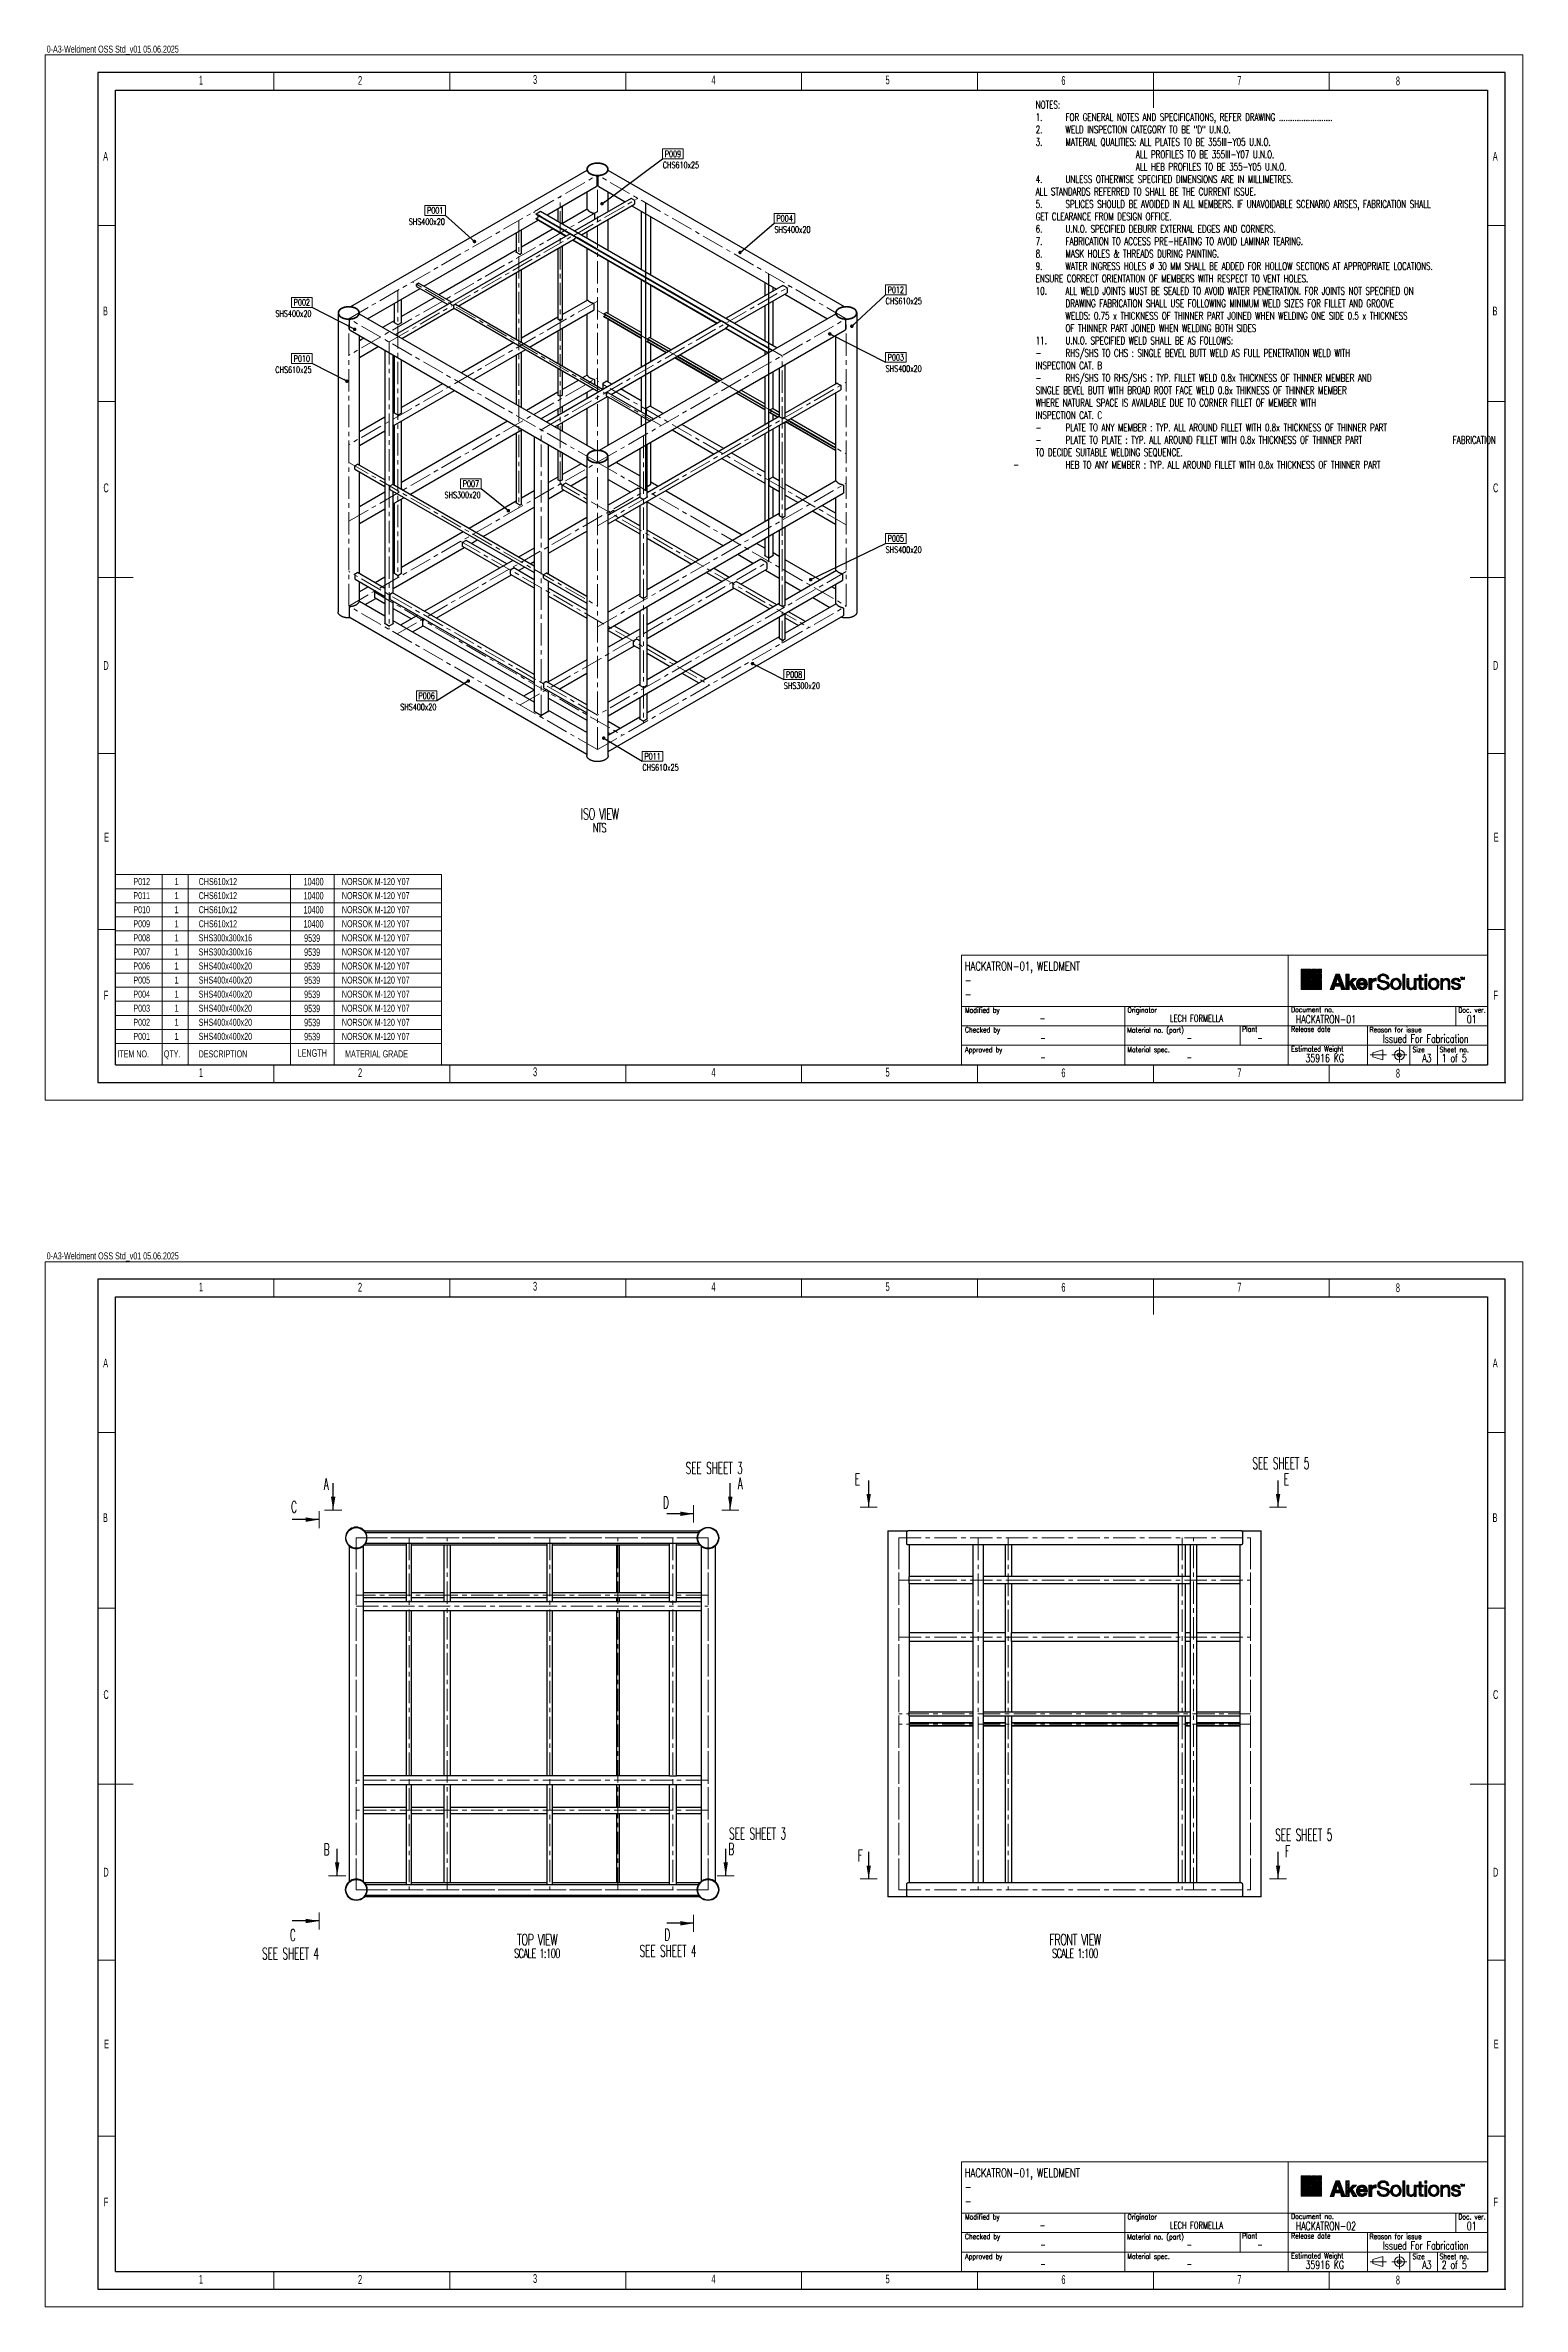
# Model space of a CAD drawing. Header units: millimetres. Extents: x 175738 to 196759, y -70231 to 13866.
# Drawn here: x 175759 to 196759, y -18270 to 13866 of the extents above; entities that cross this region are included whole.
import ezdxf
from ezdxf.enums import TextEntityAlignment as Align

# ---------------------------------------------------------------- set-up
doc = ezdxf.new("R2010")
doc.units = ezdxf.units.MM
doc.header["$PDSIZE"] = -1
doc.linetypes.add('CENTER', pattern=[10.16, 6.35, -1.27, 1.27, -1.27])
doc.linetypes.add('ISO_04W018', pattern=[5.48, 4.3, -0.54, 0.1, -0.54])
doc.layers.get('Defpoints').update_dxf_attribs({"color": 163, "lineweight": 0})
for name, color, linetype, lineweight in [('01-LIN-025-A', 2, 'Continuous', 25), ('13-LIN-018-CENT', 1, 'ISO_04W018', 9), ('24-SYM-025-SP', 2, 'Continuous', 15), ('34-TXT-018', 1, 'Continuous', 13), ('35-TXT-025', 2, 'Continuous', 15), ('36-TXT-035', 3, 'Continuous', 15), ('37-TXT-050', 4, 'Continuous', 18), ('48', 1, 'Continuous', 13), ('Note', 1, 'Continuous', 15)]:
    doc.layers.add(name, color=color, linetype=linetype, lineweight=lineweight)
doc.layers.add('BORDER', color=7, linetype='Continuous')
doc.layers.add('DIMS', color=7, linetype='Continuous')
doc.styles.add('MtXpl_Simplex_IV50', font='simplex_IV50.ttf')
doc.styles.add('NEW', font='romans.shx', dxfattribs={"width": 0.7})
doc.styles.add('SLDTEXTSTYLE0', font='TXT', dxfattribs={"width": 0.605})
doc.styles.add('TXT3', font='SIMPLEX.SHX', dxfattribs={"width": 0.75, "height": 30})
doc.dimstyles.new('1 to 100 AEG', dxfattribs={"dimscale": 100, "dimtxt": 2.5, "dimasz": 2.5, "dimexe": 1.5, "dimexo": 1.5, "dimgap": 0.725, "dimtad": 1, "dimdec": 0, "dimrnd": 1e-09, "dimzin": 12, "dimdsep": 46, "dimtxsty": 'SLDTEXTSTYLE0', "dimcen": 0.09, "dimadec": 0, "dimazin": 3, "dimtfac": 1, "dimtdec": 0, "dimtofl": 0, "dimtmove": 0, "dimatfit": 3, "dimfxl": 1, "dimtfill": 1, "dimfrac": 2, "dimtolj": 1, "dimtzin": 12, "dimarcsym": 0})
doc.dimstyles.new('R1', dxfattribs={"dimtxt": 30, "dimasz": 25, "dimexe": 7, "dimexo": 15, "dimgap": 1.5, "dimtad": 0, "dimdec": 0, "dimzin": 0, "dimdsep": 46, "dimtxsty": 'TXT3', "dimcen": -5, "dimdle": 5, "dimclrd": 256, "dimclre": 256, "dimclrt": 256, "dimadec": 0, "dimazin": 0, "dimtfac": 0.75, "dimtdec": 0, "dimtmove": 0, "dimatfit": 3, "dimfxl": 1, "dimtvp": 0.75, "dimtolj": 1, "dimtzin": 0, "dimlwe": -1, "dimarcsym": 0})

msp = doc.modelspace()

# ---------------------------------------------------------------- texts
at = {"color": 0, "linetype": 'Continuous', "lineweight": 13, "attachment_point": 1, "style": 'SLDTEXTSTYLE0'}
for s, insert, char_height in [('{\\Ftxt|c238;P012}', (177012.23, 2032.08), 100), ('{\\Ftxt|c238;1}', (177597.7, 2032.08), 100), ('{\\Ftxt|c238;C}HS{\\Ftxt|c238;61}0x1{\\Ftxt|c238;2}', (177939.86, 2032.08), 100), ('{\\Ftxt|c238;10400}', (179430.12, 2033.63), 105.8333), ('NORSOK M-120 Y07', (179975.4, 2032.08), 100), ('{\\Ftxt|c238;P011}', (177012.23, 1832.08), 100), ('{\\Ftxt|c238;P010}', (177012.23, 1632.08), 100), ('{\\Ftxt|c238;1}', (177597.7, 1832.08), 100), ('{\\Ftxt|c238;1}', (177597.7, 1632.08), 100), ('{\\Ftxt|c238;C}HS{\\Ftxt|c238;61}0x1{\\Ftxt|c238;2}', (177939.86, 1832.08), 100), ('{\\Ftxt|c238;C}HS{\\Ftxt|c238;61}0x1{\\Ftxt|c238;2}', (177939.86, 1632.08), 100), ('{\\Ftxt|c238;10400}', (179430.12, 1833.63), 105.8333), ('{\\Ftxt|c238;10400}', (179430.12, 1633.63), 105.8333), ('NORSOK M-120 Y07', (179975.4, 1832.08), 100), ('NORSOK M-120 Y07', (179975.4, 1632.08), 100), ('{\\Ftxt|c238;P009}', (177012.23, 1432.08), 100), ('{\\Ftxt|c238;1}', (177597.7, 1432.08), 100), ('{\\Ftxt|c238;C}HS{\\Ftxt|c238;61}0x1{\\Ftxt|c238;2}', (177939.86, 1432.08), 100), ('{\\Ftxt|c238;10400}', (179430.12, 1433.63), 105.8333), ('NORSOK M-120 Y07', (179975.4, 1432.08), 100), ('{\\Ftxt|c238;P008}', (177012.23, 1232.08), 100), ('{\\Ftxt|c238;P007}', (177012.23, 1032.08), 100), ('{\\Ftxt|c238;1}', (177597.7, 1232.08), 100), ('{\\Ftxt|c238;1}', (177597.7, 1032.08), 100), ('SHS{\\Ftxt|c238;3}00x{\\Ftxt|c238;3}00x16', (177939.86, 1232.08), 100), ('SHS{\\Ftxt|c238;3}00x{\\Ftxt|c238;3}00x16', (177939.86, 1032.08), 100), ('{\\Ftxt|c238;9539}', (179438.29, 1231.81), 105.8333), ('{\\Ftxt|c238;9539}', (179438.29, 1031.81), 105.8333), ('NORSOK M-120 Y07', (179975.4, 1232.08), 100), ('NORSOK M-120 Y07', (179975.4, 1032.08), 100), ('{\\Ftxt|c238;P006}', (177012.23, 832.08), 100), ('{\\Ftxt|c238;1}', (177597.7, 832.08), 100), ('SHS400x400x{\\Ftxt|c238;20}', (177939.86, 832.08), 100), ('{\\Ftxt|c238;9539}', (179438.29, 831.81), 105.8333), ('NORSOK M-120 Y07', (179975.4, 832.08), 100), ('{\\Ftxt|c238;P005}', (177012.23, 632.08), 100), ('{\\Ftxt|c238;P004}', (177012.23, 432.08), 100), ('{\\Ftxt|c238;1}', (177597.7, 632.08), 100), ('{\\Ftxt|c238;1}', (177597.7, 432.08), 100), ('SHS400x400x{\\Ftxt|c238;20}', (177939.86, 632.08), 100), ('SHS400x400x{\\Ftxt|c238;20}', (177939.86, 432.08), 100), ('{\\Ftxt|c238;9539}', (179438.29, 631.81), 105.8333), ('{\\Ftxt|c238;9539}', (179438.29, 431.81), 105.8333), ('NORSOK M-120 Y07', (179975.4, 632.08), 100), ('NORSOK M-120 Y07', (179975.4, 432.08), 100), ('{\\Ftxt|c238;P003}', (177012.23, 232.08), 100), ('{\\Ftxt|c238;P002}', (177012.23, 32.08), 100), ('{\\Ftxt|c238;1}', (177597.7, 232.08), 100), ('{\\Ftxt|c238;1}', (177597.7, 32.08), 100), ('SHS400x400x{\\Ftxt|c238;20}', (177939.86, 232.08), 100), ('SHS400x400x{\\Ftxt|c238;20}', (177939.86, 32.08), 100), ('{\\Ftxt|c238;9539}', (179438.29, 231.81), 105.8333), ('{\\Ftxt|c238;9539}', (179438.29, 31.81), 105.8333), ('NORSOK M-120 Y07', (179975.4, 232.08), 100), ('NORSOK M-120 Y07', (179975.4, 32.08), 100), ('{\\Ftxt|c238;P001}', (177012.23, -167.92), 100), ('{\\Ftxt|c238;1}', (177597.7, -167.92), 100), ('SHS400x400x{\\Ftxt|c238;20}', (177939.86, -167.92), 100), ('{\\Ftxt|c238;9539}', (179438.29, -168.19), 105.8333), ('NORSOK M-120 Y07', (179975.4, -167.92), 100), ('ITEM NO.', (176783.75, -416.82), 100), ('QTY.', (177444.3, -416.82), 100), ('DESCRIPTION', (177939.86, -416.82), 100), ('LENGTH', (179346.8, -401.94), 105.833), ('MATERIAL GRADE', (180021.23, -416.82), 100)]:
    msp.add_mtext(s, dxfattribs=dict(at, insert=insert, char_height=char_height))
at = {"layer": '01-LIN-025-A', "char_height": 157.5935, "attachment_point": 5, "line_spacing_factor": 0.8, "style": 'MtXpl_Simplex_IV50'}
for s, insert in [('{\\Fromans|c238;\\W0.65;\\T0.9;ISO VIEW\\P\\H0.81891x;\\C4;NTS}', (183636.15, 2851.25)), ('{\\Fromans|c238;\\W0.65;\\T0.9;TOP VIEW\\P\\H0.81891x;\\C4;SCALE 1:100}', (182747.92, -13143.36)), ('{\\Fromans|c238;\\W0.65;\\T0.9;FRONT VIEW\\P\\H0.81891x;\\C4;SCALE 1:100}', (190393.41, -13143.36))]:
    msp.add_mtext_dynamic_manual_height_columns(s, width=1163.7663, gutter_width=6.25, heights=[0], dxfattribs=dict(at, insert=insert))
at = {"layer": '24-SYM-025-SP', "style": 'NEW', "width": 0.7}
for s, p in [('P009', (184680.71, 12321.82)), ('P001', (181301.55, 11518.1)), ('P004', (186267.96, 11405.43)), ('P012', (187847.84, 10389.32)), ('P002', (179405.57, 10211.34)), ('P010', (179405.57, 9413.01)), ('P003', (187847.84, 9430.1)), ('P007', (181809.28, 7633.89)), ('P005', (187847.84, 6856.84)), ('P008', (186401.65, 4922.72)), ('P006', (181180.1, 4620.79)), ('P011', (184390.8, 3761.89))]:
    msp.add_text(s, height=90.339, dxfattribs=at).set_placement(p, align=Align.MIDDLE_CENTER)
at = {"layer": '34-TXT-018', "style": 'NEW', "width": 0.7}
for s, p in [('CHS610x25', (184536.32, 12118.03)), ('SHS400x20', (180926.45, 11314.31)), ('SHS400x20', (186123.57, 11201.64)), ('SHS400x20', (179030.47, 10007.55)), ('CHS610x25', (187703.45, 10185.53)), ('CHS610x25', (179029.56, 9209.22)), ('SHS400x20', (187703.45, 9226.31)), ('SHS300x20', (181434.18, 7430.1)), ('SHS400x20', (187703.45, 6653.04)), ('SHS400x20', (180805, 4417)), ('SHS300x20', (186257.26, 4718.93)), ('CHS610x25', (184246.41, 3558.09))]:
    msp.add_text(s, height=90.339, dxfattribs=at).set_placement(p)
at = {"layer": '35-TXT-025', "lineweight": 15, "attachment_point": 1, "style": 'NEW'}
for s, insert, char_height in [('Modified by', (188832.06, 192.68), 75.2821), ('Originator', (191139.71, 194.5), 75.282), ('Document no.', (193465.43, 200.28), 75.2821), ('Doc. ver.', (195841.67, 195.14), 75.282), ('Checked by', (188830.35, -85.53), 75.282), ('Material no. (part)', (191136.84, -89.64), 75.2821), ('Plant', (192768.74, -76.96), 75.282), ('Release date', (193465.92, -76.96), 75.2821), ('Reason for issue', (194580.87, -84.84), 75.2821), ('Approved by', (188832.56, -368.69), 75.2821), ('Material spec.', (191137.16, -367.64), 75.2821), ('Estimated Weight', (193465.92, -358.85), 75.2821), ('Size', (195190.37, -368.21), 75.282), ('Sheet no.', (195574.98, -368.21), 75.282), ('Modified by', (188832.06, -16954.78), 75.2821), ('Originator', (191139.71, -16952.96), 75.282), ('Document no.', (193465.43, -16947.17), 75.2821), ('Doc. ver.', (195841.67, -16952.32), 75.282), ('Checked by', (188830.35, -17232.99), 75.282), ('Material no. (part)', (191136.84, -17237.1), 75.2821), ('Plant', (192768.74, -17224.41), 75.282), ('Release date', (193465.92, -17224.41), 75.2821), ('Reason for issue', (194580.87, -17232.3), 75.2821), ('Approved by', (188832.56, -17516.15), 75.2821), ('Material spec.', (191137.16, -17515.09), 75.2821), ('Estimated Weight', (193465.92, -17506.3), 75.2821), ('Size', (195190.37, -17515.66), 75.282), ('Sheet no.', (195574.98, -17515.66), 75.282)]:
    msp.add_mtext(s, dxfattribs=dict(at, insert=insert, char_height=char_height))
at = {"layer": '36-TXT-035', "style": 'NEW', "width": 0.7}
for s, height, p in [('-', 100.38, (189894.31, -13.59)), ('LECH FORMELLA', 100.3762, (191743.37, -13.59)), ('HACKATRON-01', 115.4326, (193533.39, -32.14)), ('-', 100.38, (189900.58, -291.1)), ('-', 100.38, (191979.97, -291.1)), ('-', 100.38, (192983.73, -291.1)), ('-', 100.38, (189900.58, -565.19)), ('-', 100.38, (191979.97, -565.19)), ('35916 KG', 115.433, (193671.12, -584.21)), ('A3', 115.433, (195330.68, -584.21)), ('1 of 5', 115.433, (195606.47, -584.21)), ('-', 100.38, (189894.31, -17161.04)), ('LECH FORMELLA', 100.3762, (191743.37, -17161.04)), ('HACKATRON-02', 115.4326, (193533.39, -17179.6)), ('-', 100.38, (189900.58, -17438.56)), ('-', 100.38, (189900.58, -17712.64)), ('-', 100.38, (191979.97, -17438.56)), ('-', 100.38, (191979.97, -17712.64)), ('-', 100.38, (192983.73, -17438.56)), ('35916 KG', 115.433, (193671.12, -17731.66)), ('A3', 115.433, (195330.68, -17731.66)), ('2 of 5', 115.433, (195606.47, -17731.66))]:
    msp.add_text(s, height=height, dxfattribs=at).set_placement(p)
for s, height, p in [('01', 115.433, (196032.9, -32.14)), ('Issued For Fabrication', 115.4326, (195378.99, -309.02)), ('Issued For Fabrication', 115.4326, (195378.99, -17456.47)), ('01', 115.433, (196032.9, -17179.6))]:
    msp.add_text(s, height=height, dxfattribs=at).set_placement(p, align=Align.CENTER)
at = {"layer": '37-TXT-050', "style": 'NEW', "width": 0.7}
for s, height, p in [('HACKATRON-01, WELDMENT', 125.4702, (188827.9, 717.6)), ('-', 125.47, (188827.9, 519.3)), ('-', 125.47, (188827.9, 316.72)), ('HACKATRON-01, WELDMENT', 125.4702, (188827.9, -16429.86)), ('-', 125.47, (188827.9, -16628.16)), ('-', 125.47, (188827.9, -16830.73))]:
    msp.add_text(s, height=height, dxfattribs=at).set_placement(p)
at = {"layer": 'BORDER', "color": 1, "char_height": 100, "attachment_point": 1, "style": 'SLDTEXTSTYLE0'}
for insert in [(175779.66, 13860.41), (175779.66, -3287.05)]:
    msp.add_mtext('0-A3-Weldment OSS Std_v01 05.06.2025', dxfattribs=dict(at, insert=insert))
at = {"layer": 'BORDER', "char_height": 125, "attachment_point": 1, "style": 'SLDTEXTSTYLE0'}
for s, insert in [('1', (177943.57, 13431.39)), ('2', (180204.39, 13428.26)), ('3', (182691.87, 13441.54)), ('4', (185227.06, 13433.68)), ('5', (187702, 13435.29)), ('6', (190201.39, 13426.96)), ('7', (192702.64, 13427.88)), ('8', (194955.23, 13420.67)), ('A', (176582.18, 12350.61)), ('A', (196332.18, 12350.61)), ('B', (176579.15, 10152.71)), ('B', (196329.15, 10152.71)), ('C', (176586.09, 7638.8)), ('C', (196336.09, 7638.8)), ('D', (176585.29, 5115.37)), ('D', (196335.29, 5115.37)), ('E', (176595.19, 2674.5)), ('E', (196345.19, 2674.5)), ('F', (176591.54, 429.7)), ('F', (196341.54, 429.7)), ('1', (177943.57, -668.61)), ('2', (180204.39, -671.74)), ('3', (182691.87, -658.46)), ('4', (185227.06, -666.32)), ('5', (187702, -664.71)), ('6', (190201.39, -673.04)), ('7', (192702.64, -672.12)), ('8', (194955.23, -679.33)), ('1', (177943.57, -3716.07)), ('2', (180204.39, -3719.19)), ('3', (182691.87, -3705.92)), ('4', (185227.06, -3713.77)), ('5', (187702, -3712.16)), ('6', (190201.39, -3720.49)), ('7', (192702.64, -3719.58)), ('8', (194955.23, -3726.79)), ('A', (176582.18, -4796.84)), ('A', (196332.18, -4796.84)), ('B', (176579.15, -6994.74)), ('B', (196329.15, -6994.74)), ('C', (176586.09, -9508.65)), ('C', (196336.09, -9508.65)), ('D', (176585.29, -12032.08)), ('D', (196335.29, -12032.08)), ('E', (176595.19, -14472.95)), ('E', (196345.19, -14472.95)), ('F', (176591.54, -16717.75)), ('F', (196341.54, -16717.75)), ('1', (177943.57, -17816.07)), ('2', (180204.39, -17819.19)), ('3', (182691.87, -17805.92)), ('4', (185227.06, -17813.77)), ('5', (187702, -17812.16)), ('6', (190201.39, -17820.49)), ('7', (192702.64, -17819.58)), ('8', (194955.23, -17826.79))]:
    msp.add_mtext(s, dxfattribs=dict(at, insert=insert))
at = {"layer": 'DIMS', "insert": (189836.53, 13073.37), "char_height": 105.83333, "width": 6236.2832, "attachment_point": 1, "style": 'NEW'}
msp.add_mtext('{\\Fromans|c238;NOTES:\\P\\pi-317.5,l317.5,t317.5;}1.^IFOR GENERAL NOTES AND SPECIFICATIONS, REFER DRAWING {\\Fromans|c238;.......................}.{\\Fromans|c238;\\P}2.^IWELD INSPECTION CATEGORY TO BE "D" U.N.O. {\\Fromans|c238;\\P3.^IMATERIAL QUALITIES: ALL PLATES TO BE 355III-Y05 U.N.O.\\P\\pi0,l0,tz;^I^I^I   ALL PROFILES TO BE 355III-Y07 U.N.O.\\P^I^I^I   ALL HEB PROFILES TO BE 355-Y05 U.N.O.\\P\\pi-317.5,l317.5,t317.5;}4.^IUNLESS OTHERWISE SPECIFIED DIMENSIONS ARE IN MILLIMETRES.{\\Fromans|c238;\\P\\pi0,tz;}ALL STANDARDS REFERRED TO SHALL BE THE CURRENT ISSUE.{\\Fromans|c238;\\P\\pi-317.5,t317.5;}5.^ISPLICES SHOULD BE AVOIDED IN ALL MEMBERS. IF UNAVOIDABLE SCENARIO{\\Fromans|c238; }ARISES, FABRICATION SHALL GET CLEARANCE FROM DESIGN OFFICE.{\\Fromans|c238;\\P}6.^IU.N.O. SPECIFIED DEBURR EXTERNAL EDGES AND CORNERS.{\\Fromans|c238;\\P}7.^IFABRICATION TO ACCESS PRE-HEATING TO AVOID LAMINAR TEARING.{\\Fromans|c238;\\P}8.^IMASK HOLES & THREADS DURING PAINTING.{\\Fromans|c238;\\P}9.^IWATER INGRESS HOLES ∅ 30 MM SHALL BE ADDED FOR HOLLOW SECTIONS AT APPROPRIATE LOCATIONS. ENSURE CORRECT ORIENTATION OF MEMBERS WITH RESPECT TO VENT HOLES.{\\Fromans|c238;\\P}10.^IALL WELD JOINTS MUST BE SEALED TO AVOID WATER PENETRATION. FOR JOINTS NOT SPECIFIED ON \\P\\pi0,t423.33333,5926.66667;{\\Fromans|c238;^I}DRAWING FABRICATION SHALL USE FOLLOWING MINIMUM WELD SIZES FOR FILLET AND GROOVE {\\Fromans|c238;^I\\P\\pt423.33333;^I}WELDS: 0.75 x THICKNESS OF THINNER PART JOINED WHEN WELDING ONE SIDE 0.5 x THICKNESS \\P{\\Fromans|c238;^I}OF THINNER PART JOINED WHEN WELDING BOTH SIDES{\\Fromans|c238;\\P\\pl0,tz;11.^I}U.N.O. SPECIFIED WELD SHALL BE AS FOLLOWS: {\\Fromans|c238;\\P\\pi-317.5,l423.33333,t423.33333,5503.33333,5926.66667;-^I}RHS/SHS TO CHS : SINGLE BEVEL BUTT WELD AS FULL PENETRATION WELD WITH {\\Fromans|c238;^I^I\\P\\pi0,t423.33333;}INSPECTION CAT. B {\\Fromans|c238;\\P\\pi-317.5,t423.33333,5926.66667;-^I}RHS/SHS TO RHS/SHS : TYP. FILLET WELD 0.8x THICKNESS OF THINNER MEMBER AND {\\Fromans|c238;^I\\P\\pi0,t5926.66667;}SINGLE BEVEL BUTT WITH BROAD ROOT FACE WELD 0.8x THIKNESS OF THINNER MEMBER {\\Fromans|c238;^I\\P\\pt5503.33333,5926.66667;}WHERE NATURAL SPACE IS AVAILABLE DUE TO CORNER FILLET OF MEMBER WITH {\\Fromans|c238;^I^I\\P\\pt423.33333;}INSPECTION CAT. C {\\Fromans|c238;\\P\\pi-317.5;-^I}PLATE TO ANY MEMBER : TYP. ALL AROUND FILLET WITH 0.8x THICKNESS OF THINNER PART {\\Fromans|c238;\\P\\pt423.33333,5503.33333;-^I}PLATE TO PLATE : TYP. ALL AROUND FILLET WITH 0.8x THICKNESS OF THINNER PART {\\Fromans|c238;^I}FABRICATION \\P\\pi0,t423.33333;TO DECIDE SUITABLE WELDING SEQUENCE.{\\Fromans|c238;\\P\\pi-317.5;-^IHEB TO ANY MEMBER : TYP. ALL AROUND FILLET WITH 0.8x THICKNESS OF THINNER PART^J^J }', dxfattribs=at)
at = {"layer": 'Note', "lineweight": 25, "char_height": 166.6667, "attachment_point": 3, "style": 'TXT3'}
for s, insert in [('{\\Fsimplex|c238;\\W0.55;SEE SHEET 3}', (185671.83, -6268.36)), ('{\\Fsimplex|c238;\\W0.55;SEE SHEET 5}', (193725.27, -6200.62)), ('{\\Fsimplex|c238;\\W0.55;A}', (179788.86, -6493.28)), ('{\\Fsimplex|c238;\\W0.55;A}', (185671.83, -6487.56)), ('{\\Fsimplex|c238;\\W0.55;E}', (187340.77, -6427.34)), ('{\\Fsimplex|c238;\\W0.55;E}', (193437.61, -6427.34)), ('{\\Fsimplex|c238;\\W0.55;D}', (184623, -6758.36)), ('{\\Fsimplex|c238;\\W0.55;SEE SHEET 3}', (186288.5, -11462.21)), ('{\\Fsimplex|c238;\\W0.55;SEE SHEET 5}', (194049.8, -11480.61)), ('{\\Fsimplex|c238;\\W0.55;F}', (187378.48, -11774.65)), ('{\\Fsimplex|c238;\\W0.55;F}', (193449.57, -11713.48)), ('{\\Fsimplex|c238;\\W0.55;SEE SHEET 4}', (179649.91, -13167.21)), ('{\\Fsimplex|c238;\\W0.55;SEE SHEET 4}', (185015.61, -13129.95)), ('{\\Fsimplex|c238;\\W0.55;D}', (184640.85, -12900.07))]:
    msp.add_mtext(s, dxfattribs=dict(at, insert=insert))
at = {"layer": 'Note', "lineweight": 25, "extrusion": (0, 0, -1), "char_height": 166.6667, "attachment_point": 3, "text_direction": (1, 0, 0), "style": 'TXT3'}
for s, insert in [('{\\Fsimplex|c238;\\W0.55;C}', (179336.84, -6987.4)), ('{\\Fsimplex|c238;\\W0.55;B}', (179800, -11852.71)), ('{\\Fsimplex|c238;\\W0.55;B}', (185551.27, -11846.57)), ('{\\Fsimplex|c238;\\W0.55;C}', (179318.99, -13071))]:
    msp.add_mtext(s, dxfattribs=dict(at, insert=insert))

# ---------------------------------------------------------------- blocks, each defined once
blk = doc.blocks.new('AK_SOLUTIONS')
at = {"color": 5, "linetype": 'Continuous', "lineweight": 13}
for p, q in [((-111.144153, 13.066707), (-110.098908, 14.111952)), ((-111.144153, 11.038565), (-108.070766, 14.111952)), ((-111.144153, 9.010423), (-106.042624, 14.111952)), ((-111.144153, 6.982281), (-104.014482, 14.111952)), ((-111.144153, 4.95414), (-101.98634, 14.111952)), ((-111.144153, 2.925998), (-99.958199, 14.111952)), ((-111.144153, 0.897856), (-97.930057, 14.111952)), ((-111.144153, -1.130286), (-97.911872, 12.101995)), ((-111.144153, -3.158428), (-97.911872, 10.073853)), ((-111.144153, -5.18657), (-97.911872, 8.045712)), ((-111.144153, -7.214711), (-97.911872, 6.01757)), ((-111.144153, -9.242853), (-97.911872, 3.989428)), ((-111.144153, -11.270995), (-97.911872, 1.961286)), ((-68.887853, -6.54523), (-61.820944, 0.521679)), ((-67.674289, -3.303524), (-58.58374, 5.787025)), ((-66.460724, -0.061817), (-59.380981, 7.017926)), ((-65.247159, 3.17989), (-61.409123, 7.017926)), ((-64.033594, 6.421596), (-63.437264, 7.017926)), ((-61.235126, 1.107498), (-58.031297, 4.311326)), ((-60.716677, -0.402196), (-57.478855, 2.835627)), ((-60.198229, -1.911889), (-56.926412, 1.359927)), ((-50.079247, 6.981622), (-50.042943, 7.017926)), ((-50.079247, 4.95348), (-48.014801, 7.017926)), ((-50.079247, 2.925338), (-45.986659, 7.017926)), ((-50.079247, 0.897196), (-45.900632, 5.075811)), ((-50.079247, -1.130946), (-45.900632, 3.04767)), ((-50.079247, -9.243513), (-39.481742, 1.353992)), ((-50.079247, -11.271655), (-37.453601, 1.353992)), ((-50.079247, -3.159087), (-45.900632, 1.019528)), ((-35.872746, -6.87982), (-27.464024, 1.528902)), ((-35.737094, -4.723863), (-29.574703, 1.438527)), ((-28.553115, -1.580494), (-25.753461, 1.219159)), ((-26.887072, -1.934757), (-24.367378, 0.584937)), ((-18.900146, -7.510743), (-9.741011, 1.648392)), ((-18.900146, 0.570477), (-18.123248, 1.347375)), ((-18.900146, -1.449828), (-16.102943, 1.347375)), ((-18.900146, -5.490438), (-12.299529, 1.110179)), ((-18.900146, -3.470133), (-14.721531, 0.708482)), ((-11.757546, -2.388449), (-8.98216, 0.386938)), ((-111.144153, -13.299137), (-97.911872, -0.066856)), ((-109.562356, -13.745482), (-96.330075, -0.513201)), ((-107.534214, -13.745482), (-94.301933, -0.513201)), ((-105.506073, -13.745482), (-92.273791, -0.513201)), ((-103.477931, -13.745482), (-90.24565, -0.513201)), ((-101.449789, -13.745482), (-88.217508, -0.513201)), ((-99.421647, -13.745482), (-86.189366, -0.513201)), ((-97.393505, -13.745482), (-84.161224, -0.513201)), ((-95.365363, -13.745482), (-83.286719, -1.666838)), ((-93.337222, -13.745482), (-83.286719, -3.694979)), ((-91.30908, -13.745482), (-83.286719, -5.723121)), ((-89.280938, -13.745482), (-83.286719, -7.751263)), ((-87.252796, -13.745482), (-83.286719, -9.779405)), ((-85.224654, -13.745482), (-83.286719, -11.807547)), ((-71.314983, -13.028643), (-63.798518, -5.512178)), ((-70.133347, -13.875149), (-61.770376, -5.512178)), ((-70.101418, -9.786937), (-62.881718, -2.567236)), ((-68.105205, -13.875149), (-66.064039, -11.833983)), ((-63.482596, -9.25254), (-59.742234, -5.512178)), ((-61.454454, -9.25254), (-55.269085, -3.06717)), ((-59.679781, -3.421583), (-56.37397, -0.115772)), ((-59.426312, -9.25254), (-54.716642, -4.54287)), ((-59.161332, -4.931276), (-55.821527, -1.591471)), ((-57.605987, -9.460357), (-54.164199, -6.018569)), ((-57.087539, -10.97005), (-53.611757, -7.494268)), ((-56.56909, -12.479744), (-53.059314, -8.969968)), ((-55.936354, -13.875149), (-52.506872, -10.445667)), ((-53.908212, -13.875149), (-51.954429, -11.921366)), ((-51.880071, -13.875149), (-51.401987, -13.397065)), ((-50.079247, -5.187229), (-45.900632, -1.008614)), ((-50.079247, -7.215371), (-45.900632, -3.036756)), ((-50.079247, -13.299797), (-45.900632, -9.121181)), ((-48.626458, -13.875149), (-45.900632, -11.149323)), ((-46.598317, -13.875149), (-45.900632, -13.177465)), ((-44.185769, -7.406318), (-41.353156, -4.573705)), ((-43.415526, -8.664217), (-40.547845, -5.796536)), ((-42.645284, -9.922117), (-39.742534, -7.019367)), ((-41.875042, -11.180017), (-38.937223, -8.242198)), ((-41.1048, -12.437916), (-38.131912, -9.465029)), ((-40.334557, -13.695816), (-37.326602, -10.68786)), ((-38.485749, -13.875149), (-36.521291, -11.910691)), ((-36.457607, -13.875149), (-35.71598, -13.133522)), ((-35.602782, -8.630162), (-31.599312, -4.626691)), ((-35.023451, -10.071136), (-29.579006, -4.626691)), ((-34.366166, -1.332631), (-33.203671, -0.170135)), ((-34.245828, -11.313818), (-31.436459, -8.50445)), ((-33.311881, -12.400176), (-30.741398, -9.829693)), ((-32.103294, -13.211894), (-29.529673, -10.638273)), ((-30.626402, -13.755308), (-27.746618, -10.875523)), ((-30.130305, -7.198295), (-27.558701, -4.626691)), ((-28.823842, -13.973052), (-23.815968, -8.965178)), ((-28.11, -7.198295), (-25.538396, -4.626691)), ((-26.706941, -13.876456), (-21.795663, -8.965178)), ((-26.089695, -7.198295), (-21.655833, -2.764433)), ((-25.77808, -2.84607), (-23.271118, -0.339108)), ((-25.138584, -4.226879), (-22.358249, -1.446545)), ((-24.06939, -7.198295), (-21.192754, -4.321659)), ((-22.049085, -7.198295), (-20.899816, -6.049026)), ((-18.900146, -9.531048), (-14.703225, -5.334127)), ((-18.900146, -11.551354), (-14.721531, -7.372738)), ((-18.900146, -13.571659), (-14.721531, -9.393043)), ((-17.18333, -13.875147), (-14.721531, -11.413349)), ((-15.163025, -13.875147), (-14.721531, -13.433654)), ((-9.60174, -2.252947), (-8.98216, -1.633367))]:
    blk.add_line(p, q, dxfattribs=at)
at = {"color": 254, "linetype": 'Continuous', "lineweight": 13}
for p, q in [((-96.519, 12.123056), (-94.530104, 14.111952)), ((-96.519, 10.094914), (-92.501962, 14.111952)), ((-96.519, 8.066772), (-90.47382, 14.111952)), ((-96.519, 6.038631), (-90.251077, 12.306553)), ((-96.519, 4.010489), (-90.251077, 10.278411)), ((-96.519, 1.982347), (-90.251077, 8.250269)), ((-95.593534, 0.879671), (-89.325612, 7.147593)), ((-93.565392, 0.879671), (-87.29747, 7.147593)), ((-91.537251, 0.879671), (-85.269328, 7.147593)), ((-89.509109, 0.879671), (-83.286719, 7.102061)), ((-87.480967, 0.879671), (-83.286719, 5.073919)), ((-85.452825, 0.879671), (-83.286719, 3.045777)), ((-83.424683, 0.879671), (-83.286719, 1.017635)), ((-6.833007, 2.402782), (-2.218959, 7.01683)), ((-6.832045, 0.383439), (0.1987, 7.414184)), ((-6.255455, -1.060276), (-4.056087, 1.139092)), ((-0.113272, 5.081907), (2.114043, 7.309222)), ((1.793809, 4.968683), (3.763996, 6.93887)), ((3.301971, 4.45654), (5.14047, 6.295039)), ((4.432172, 3.566436), (6.280403, 5.414667)), ((5.237807, 2.351765), (7.191484, 4.305442)), ((5.632042, 0.725696), (7.828771, 2.922425)), ((7.652347, 0.725696), (8.081559, 1.154907)), ((10.635769, -6.070911), (18.283532, 1.576852)), ((10.975307, -3.711068), (16.0322, 1.345825)), ((18.160161, -0.566825), (20.039761, 1.312775)), ((19.79762, -0.949671), (21.459024, 0.711733)), ((27.334099, 5.265712), (29.086313, 7.017926)), ((27.334099, 3.23757), (29.861523, 5.764995)), ((27.334099, 1.209428), (29.861523, 3.736853)), ((27.334099, -0.818714), (29.861523, 1.708711)), ((32.917793, 0.305195), (33.886847, 1.274249)), ((32.917793, -1.71511), (35.336964, 0.704061)), ((42.789377, 0.075253), (43.988373, 1.274249)), ((42.789377, -1.945052), (45.353306, 0.618877)), ((46.936993, 0.023594), (48.228948, 1.315549)), ((47.972004, -0.9617), (51.970811, 3.037107)), ((49.50689, 4.613796), (50.683702, 5.790608)), ((49.50689, 2.593491), (51.970811, 5.057412)), ((49.50689, -1.447119), (52.269558, 1.315549)), ((52.012614, -0.9617), (54.289863, 1.315549)), ((57.328334, 5.789785), (58.556475, 7.017926)), ((57.328334, -0.491679), (59.161635, 1.341622)), ((57.328334, -2.519821), (59.896897, 0.048741)), ((57.434428, 3.867737), (59.896897, 6.330205)), ((59.46257, 3.867737), (59.896897, 4.302064)), ((62.111446, -6.070911), (69.759209, 1.576852)), ((62.450984, -3.711068), (67.507877, 1.345825)), ((69.635838, -0.566825), (71.515438, 1.312775)), ((71.273297, -0.949671), (72.934701, 0.711733)), ((85.311036, 1.388934), (78.783543, -5.138559)), ((81.155736, 1.274244), (78.783543, -1.097949)), ((79.135431, 1.274244), (78.783543, 0.922356)), ((87.321181, 1.378774), (85.179452, -0.762955)), ((88.843617, 0.880905), (86.974239, -0.988473)), ((89.991514, 0.008497), (88.153674, -1.829344)), ((93.581584, -1.877321), (96.626114, 1.167209)), ((93.585762, -3.893448), (99.082953, 1.603743)), ((98.943771, -0.555745), (100.95907, 1.459555)), ((100.708297, -0.811524), (102.534146, 1.014325)), ((102.040904, -1.499221), (103.792923, 0.252797)), ((105.528239, 2.841324), (107.844138, 2.841324)), ((105.528239, 2.284175), (105.528239, 2.841324)), ((106.407614, 2.284175), (105.528239, 2.284175)), ((105.619447, 2.284175), (106.176596, 2.841324)), ((106.407614, 2.183866), (107.065072, 2.841324)), ((106.407614, -0.255453), (106.407614, 2.284175)), ((106.407614, 1.295391), (106.964763, 1.852539)), ((106.407614, 0.406915), (106.964763, 0.964064)), ((106.633722, -0.255453), (106.964763, 0.075588)), ((107.844138, 2.284175), (106.964763, 2.284175)), ((106.964763, 2.284175), (106.964763, -0.255453)), ((107.396399, 2.284175), (107.844138, 2.731914)), ((107.844138, 2.841324), (107.844138, 2.284175)), ((108.07906, -0.255453), (108.07906, 2.841324)), ((108.07906, 2.841324), (108.636209, 2.841324)), ((108.07906, 2.108051), (108.690924, 2.719915)), ((108.07906, 1.219576), (108.966937, 2.107453)), ((108.07906, 0.3311), (108.636209, 0.888249)), ((108.636209, 2.841324), (109.611219, 0.677822)), ((109.399933, -0.255453), (108.636209, 1.667524)), ((108.636209, 1.667524), (108.636209, -0.255453)), ((108.857727, 1.109766), (109.242951, 1.494991)), ((109.110285, 0.47385), (109.518965, 0.882529)), ((109.362845, -0.162067), (110.186856, 0.661944)), ((109.611219, 0.677822), (110.586229, 2.841324)), ((110.586229, 1.667524), (109.822505, -0.255453)), ((109.854839, 1.218403), (111.143378, 2.506942)), ((110.583723, 2.835763), (110.589284, 2.841324)), ((110.586229, 2.841324), (111.143378, 2.841324)), ((110.586229, -0.255453), (110.586229, 1.667524)), ((110.586229, 1.061318), (111.143378, 1.618466)), ((110.586229, 0.172842), (111.143378, 0.729991)), ((111.143378, 2.841324), (111.143378, -0.255453)), ((-7.344896, -8.210632), (-6.053707, -6.919443)), ((-6.954123, -9.840165), (-4.841919, -7.72796)), ((-6.236362, -11.142709), (-4.312567, -9.218914)), ((-5.297865, -2.122992), (-3.35585, -0.180976)), ((-5.266587, -12.193239), (-3.384868, -10.311519)), ((-4.080038, -2.925469), (-2.165777, -1.011208)), ((-4.042537, -12.989494), (-2.188474, -11.13543)), ((-2.621503, -3.48724), (-0.666554, -1.53229)), ((-2.566818, -13.53408), (-0.676415, -11.643677)), ((-1.047129, -3.93317), (0.982503, -1.903538)), ((-0.904269, -13.891836), (1.145428, -11.842139)), ((0.58129, -4.325056), (2.660477, -2.24587)), ((0.912903, -14.094969), (3.405688, -11.602184)), ((2.215014, -4.711637), (4.267931, -2.65872)), ((3.122802, -13.905376), (9.035278, -7.992899)), ((3.782165, -5.164791), (5.740775, -3.206182)), ((5.079624, -5.887638), (7.011491, -3.955771)), ((5.976914, -7.010653), (8.045482, -4.942085)), ((6.191005, -8.816866), (8.743411, -6.264461)), ((6.405272, -12.64321), (8.39698, -10.651502)), ((10.698352, -8.028633), (13.114012, -5.612974)), ((11.135142, -9.612149), (13.192283, -7.555008)), ((11.890642, -10.876953), (13.684939, -9.082656)), ((12.826756, -11.961145), (14.513758, -10.274142)), ((13.947896, -12.860309), (15.592372, -11.215834)), ((15.241349, -13.587162), (16.993204, -11.835307)), ((16.87905, -13.969766), (19.202051, -11.646765)), ((18.965449, -13.903672), (24.949684, -7.919437)), ((20.931916, -1.835679), (22.622501, -0.145094)), ((21.781499, -3.006402), (23.592904, -1.194997)), ((22.192499, -12.696927), (23.531576, -11.35785)), ((22.199375, -8.649441), (25.018864, -5.829952)), ((22.35694, -4.451266), (24.312225, -2.49598)), ((22.600908, -6.227603), (24.792321, -4.036189)), ((27.334099, -2.846855), (29.861523, -0.319431)), ((27.334099, -4.874997), (29.861523, -2.347573)), ((27.334099, -6.903139), (29.861523, -4.375715)), ((27.334099, -8.931281), (29.861523, -6.403856)), ((27.334099, -10.959423), (29.861523, -8.431998)), ((27.334099, -12.987565), (29.861523, -10.46014)), ((28.474656, -13.875149), (29.861523, -12.488282)), ((32.917793, -3.735415), (35.336964, -1.316245)), ((32.917793, -5.75572), (35.336964, -3.33655)), ((32.917793, -7.776026), (35.336964, -5.356855)), ((32.928312, -9.785812), (35.336964, -7.37716)), ((33.335495, -11.398934), (35.370598, -9.363831)), ((34.145334, -12.6094), (35.983175, -10.771559)), ((35.293231, -13.481808), (37.162609, -11.61243)), ((36.815667, -13.979677), (38.957396, -11.837948)), ((38.825813, -13.989837), (45.353306, -7.462344)), ((42.753529, -8.041815), (45.353306, -5.442039)), ((42.789377, -3.965357), (45.353306, -1.401428)), ((42.789377, -5.985663), (45.353306, -3.421734)), ((42.85674, -11.979214), (45.353306, -9.482649)), ((42.981112, -13.875147), (45.353306, -11.502954)), ((45.001417, -13.875147), (45.353306, -13.523259)), ((49.50689, -3.467424), (51.970811, -1.003504)), ((49.50689, -5.48773), (51.970811, -3.023809)), ((49.50689, -7.508035), (51.970811, -5.044114)), ((49.50689, -9.52834), (51.970811, -7.064419)), ((49.516326, -11.539209), (51.970811, -9.084724)), ((50.129103, -12.946737), (52.067272, -11.008568)), ((51.460418, -13.635727), (53.520804, -11.575341)), ((53.281412, -13.835038), (54.833727, -12.282723)), ((54.032919, -0.9617), (54.771418, -0.223201)), ((57.328334, -4.547963), (59.896897, -1.9794)), ((57.328334, -6.576104), (59.896897, -4.007542)), ((57.328334, -8.604246), (59.896897, -6.035684)), ((57.328334, -10.632388), (59.896897, -8.063826)), ((57.328334, -12.66053), (59.896897, -10.091968)), ((58.141857, -13.875149), (59.896897, -12.12011)), ((62.174029, -8.028633), (64.589689, -5.612974)), ((62.610819, -9.612149), (64.66796, -7.555008)), ((63.366319, -10.876953), (65.160616, -9.082656)), ((64.302433, -11.961145), (65.989435, -10.274142)), ((65.423573, -12.860309), (67.068049, -11.215834)), ((66.717026, -13.587162), (68.468881, -11.835307)), ((68.354727, -13.969766), (70.677728, -11.646765)), ((70.441126, -13.903672), (76.425361, -7.919437)), ((72.407593, -1.835679), (74.098178, -0.145094)), ((73.257176, -3.006402), (75.068581, -1.194997)), ((73.668177, -12.696927), (75.007253, -11.35785)), ((73.675052, -8.649441), (76.494541, -5.829952)), ((73.832617, -4.451266), (75.787902, -2.49598)), ((74.076585, -6.227603), (76.267998, -4.036189)), ((81.280108, -0.621688), (78.783543, -3.118254)), ((81.383319, -4.559088), (78.783543, -7.158864)), ((81.347472, -6.61524), (78.783543, -9.179169)), ((81.347472, -8.635545), (78.783543, -11.199474)), ((81.347472, -10.65585), (78.783543, -13.219779)), ((81.347472, -12.676155), (80.148476, -13.875152)), ((90.801354, -1.201969), (88.766251, -3.237071)), ((91.208536, -2.815091), (88.799884, -5.223743)), ((91.219055, -4.824877), (88.799884, -7.244048)), ((91.219055, -6.845182), (88.799884, -9.264353)), ((91.219055, -8.865487), (88.799884, -11.284658)), ((91.219055, -10.885792), (88.799884, -13.304963)), ((91.219055, -12.906098), (90.250001, -13.875152)), ((93.326093, -10.214033), (94.473426, -9.0667)), ((93.933008, -11.627423), (95.774125, -9.786306)), ((94.366151, -5.133364), (96.328487, -3.171028)), ((94.889375, -12.691361), (96.639589, -10.941147)), ((95.543757, -5.976064), (97.440699, -4.079122)), ((96.194546, -13.406495), (97.980191, -11.62085)), ((97.016125, -6.524001), (98.909061, -4.631065)), ((97.79357, -13.827776), (99.801912, -11.819434)), ((98.613953, -6.946478), (100.536104, -5.024327)), ((99.681517, -13.960134), (105.685, -7.956651)), ((100.222497, -7.358239), (102.163618, -5.417118)), ((101.762746, -7.838295), (103.72295, -5.878091)), ((101.94639, -13.715566), (105.848128, -9.813828)), ((102.641263, -2.919168), (104.662373, -0.898057)), ((102.934365, -8.686981), (104.906908, -6.714438)), ((104.54589, -3.034846), (105.137213, -2.443523)), ((106.407614, -0.255453), (106.964763, -0.255453)), ((108.636209, -0.255453), (108.07906, -0.255453)), ((108.380983, -0.255453), (108.636209, -0.000227)), ((109.399933, -0.255453), (109.822505, -0.255453)), ((111.143378, -0.255453), (110.586229, -0.255453)), ((111.04641, -0.255453), (111.143378, -0.158485))]:
    blk.add_line(p, q, dxfattribs=at)
at = {"color": 1, "linetype": 'Continuous', "lineweight": 0}
for p, q in [((-88.858205, 13.932956), (-88.67921, 14.111952)), ((-88.858205, 11.904814), (-86.651068, 14.111952)), ((-88.858205, 9.876672), (-84.622926, 14.111952)), ((-88.166271, 8.540465), (-83.286719, 13.420017)), ((-86.138129, 8.540465), (-83.286719, 11.391875)), ((-84.109987, 8.540465), (-83.286719, 9.363734))]:
    blk.add_line(p, q, dxfattribs=at)
at = {"color": 5, "linetype": 'Continuous', "lineweight": 0, "flags": 128}
for points in [[(-83.286719, -0.513201), (-97.911872, -0.513201), (-97.911872, 14.111952), (-111.144153, 14.111952), (-111.144153, -13.745482), (-83.286719, -13.745482), (-83.286719, -0.513201)], [(-63.810352, 7.017926), (-71.631881, -13.875149), (-66.765002, -13.875149), (-65.177538, -9.25254), (-57.677354, -9.25254), (-56.08989, -13.875149), (-51.223011, -13.875149), (-59.04454, 7.017926), (-63.810352, 7.017926)], [(-63.893049, -5.512178), (-61.427446, 1.667524), (-58.961843, -5.512178), (-63.893049, -5.512178)], [(-50.079247, 7.017926), (-50.079247, -13.875149), (-45.900632, -13.875149), (-45.900632, -8.472108), (-44.407914, -7.043527), (-40.224747, -13.875149), (-35.227572, -13.875149), (-41.536425, -4.295418), (-35.63338, 1.353992), (-40.817995, 1.353992), (-45.900632, -4.112126), (-45.900632, 7.017926), (-50.079247, 7.017926)]]:
    blk.add_lwpolyline(points, close=True, dxfattribs=at)
at = {"color": 254, "linetype": 'Continuous', "lineweight": 13, "flags": 128}
for points in [[(-90.251077, 7.147593), (-90.251077, 14.111952), (-96.519, 14.111952), (-96.519, 0.879671), (-83.286719, 0.879671), (-83.286719, 7.147593), (-90.251077, 7.147593)], [(27.334099, 7.017926), (27.334099, -13.875149), (29.861523, -13.875149), (29.861523, 7.017926), (27.334099, 7.017926)], [(57.328334, 3.867737), (59.896897, 3.867737), (59.896897, 7.017926), (57.328334, 7.017926), (57.328334, 3.867737)], [(57.328334, 1.341622), (57.328334, -13.875149), (59.896897, -13.875149), (59.896897, 1.341622), (57.328334, 1.341622)]]:
    blk.add_lwpolyline(points, close=True, dxfattribs=at)
at = {"color": 1, "linetype": 'Continuous', "lineweight": 0, "flags": 128}
blk.add_lwpolyline([(-83.286719, 8.540465), (-83.286719, 14.111952), (-88.858205, 14.111952), (-88.858205, 8.540465), (-83.286719, 8.540465)], close=True, dxfattribs=at)
at = {"color": 5, "linetype": 'Continuous', "lineweight": 13, "flags": 128}
for points in [[(-21.632959, -2.816069, -0.082721), (-20.816157, -7.198298), (-31.735476, -7.198298, 0.049783), (-31.271473, -9.03323, 0.145859), (-30.22903, -10.28307, 0.103389), (-28.853564, -10.840295, 0.076682), (-27.502962, -10.859368, 0.21054), (-24.804467, -8.96518), (-21.126308, -8.96518, -0.053968), (-22.329642, -11.247141, -0.15945), (-25.634612, -13.664727, -0.089879), (-29.499189, -13.923893, -0.169202), (-33.32248, -12.392101, -0.133436), (-35.670658, -8.414937, -0.20241), (-34.435767, -1.410966, -0.132144), (-31.169059, 1.031128, -0.146388), (-26.191753, 1.340514, -0.148403), (-23.500949, -0.09823, -0.111192), (-21.632959, -2.816069)], [(-14.721533, -1.115564), (-14.721533, 1.347373), (-18.900148, 1.347373), (-18.900148, -13.875149), (-14.721533, -13.875149), (-14.721533, -5.445911, -0.223244), (-13.563544, -3.33203, -0.2482), (-8.982162, -2.37594), (-8.982162, 1.667524, 0.076337), (-11.846242, 1.314161, 0.177327), (-14.721533, -1.115564)], [(-31.735476, -4.626694), (-25.065489, -4.626694, 0.20005), (-26.272257, -2.32922, 0.202357), (-28.688064, -1.591147, 0.230485), (-31.111139, -2.970938, 0.110605), (-31.735476, -4.626694)]]:
    blk.add_lwpolyline(points, format="xyb", close=True, dxfattribs=at)
at = {"color": 254, "linetype": 'Continuous', "lineweight": 13, "flags": 128}
for points in [[(8.075199, 0.725694, 0.205429), (6.634082, 5.070806, 0.144948), (3.396481, 7.05056, 0.101752), (-0.800445, 7.327453, 0.124963), (-4.672888, 5.833696, 0.206199), (-6.921037, 1.869861, 0.082434), (-6.719429, -0.174049, 0.129126), (-5.399807, -2.045482, 0.091145), (-3.416434, -3.221638, 0.038324), (-0.588341, -4.048295), (2.717391, -4.830515, -0.042612), (4.270816, -5.362414, -0.132695), (5.823131, -6.672214, -0.283213), (5.717587, -10.047894, -0.201575), (2.561642, -11.775722, -0.104749), (-1.412942, -11.461574, -0.143263), (-3.98693, -9.68756, -0.104748), (-4.827715, -8.069121, -0.022939), (-4.87559, -6.919445), (-7.427763, -6.919445, 0.083488), (-7.027244, -9.680667, 0.132064), (-5.109824, -12.337465, 0.094622), (-2.881267, -13.456183, 0.049257), (0.373761, -14.067325, 0.065477), (2.177001, -14.039832, 0.058986), (4.987835, -13.438669, 0.123055), (8.071377, -11.110087, 0.149941), (9.016767, -8.89366, 0.105402), (8.642178, -5.941301, 0.131277), (7.200483, -4.082474, 0.091131), (4.501805, -2.720848, 0.024794), (2.276799, -2.16407), (0.128609, -1.73166, -0.054362), (-2.155717, -1.016513, -0.140176), (-3.707049, 0.2242, -0.134579), (-4.132293, 1.724625, -0.243886), (-2.848462, 4.193526, -0.141687), (-0.112247, 5.081998, -0.122114), (3.060251, 4.589408, -0.135479), (4.718201, 3.227377, -0.122193), (5.466299, 1.673185, -0.028305), (5.524184, 0.725694), (8.075199, 0.725694)], [(14.246576, 0.689403, -0.124145), (18.213823, 1.581482, -0.177575), (22.427023, 0.035812, -0.149367), (24.540919, -3.093878, -0.094208), (25.022154, -6.906375, -0.161804), (23.579363, -11.299008, -0.175978), (20.132473, -13.700259, -0.058648), (17.608451, -13.986256, -0.163589), (14.16325, -13.012056, -0.145039), (11.139868, -9.624904, -0.079242), (10.698948, -8.03686, -0.063724), (10.715255, -5.04507, -0.07633), (11.395681, -2.464691, -0.163458), (14.246576, 0.689403)], [(42.789374, -7.80452), (42.789374, 1.274247), (45.353303, 1.274247), (45.353303, -13.875149), (42.856738, -13.875149), (42.856738, -11.331781, -0.187859), (40.587583, -13.520088, -0.114673), (37.484288, -14.037947, -0.174877), (34.419948, -12.897988, -0.215767), (32.917791, -9.489837), (32.917791, 1.274247), (35.336962, 1.274247), (35.336962, -9.211442, 0.182906), (36.404198, -11.236621, 0.164165), (38.792014, -11.866881, 0.189121), (41.624328, -10.442906, 0.167593), (42.789374, -7.80452)], [(49.506888, -11.457551), (49.506888, -0.961702), (46.936991, -0.961702), (46.936991, 1.315546), (49.506888, 1.315546), (49.506888, 5.790606), (51.970809, 5.790606), (51.970809, 1.315546), (54.832137, 1.315546), (54.742274, -0.961702), (51.970809, -0.961702), (51.970809, -10.7944, 0.203619), (52.347693, -11.303904, 0.184043), (53.300609, -11.578146, 0.057031), (54.833725, -11.483558), (54.833725, -13.875149, -0.041129), (51.552641, -13.650692, -0.182704), (50.237921, -13.089717, -0.167278), (49.506888, -11.457551)], [(65.722253, 0.689403, -0.124145), (69.6895, 1.581482, -0.177575), (73.9027, 0.035812, -0.149367), (76.016596, -3.093878, -0.094208), (76.497831, -6.906375, -0.161804), (75.05504, -11.299008, -0.175978), (71.60815, -13.700259, -0.058648), (69.084128, -13.986256, -0.163589), (65.638927, -13.012056, -0.145039), (62.615545, -9.624904, -0.079242), (62.174625, -8.03686, -0.063724), (62.190932, -5.04507, -0.07633), (62.871358, -2.464691, -0.163458), (65.722253, 0.689403)], [(81.347474, -4.796383), (81.347474, -13.875149), (78.783545, -13.875149), (78.783545, 1.274247), (81.280111, 1.274247), (81.280111, -1.269122, -0.187859), (83.549266, 0.919186, -0.114673), (86.652561, 1.437044, -0.174877), (89.7169, 0.297085, -0.215767), (91.219057, -3.111066), (91.219057, -13.875149), (88.799887, -13.875149), (88.799887, -3.389461, 0.182906), (87.73265, -1.364282, 0.164165), (85.344835, -0.734022, 0.189121), (82.512521, -2.157997, 0.167593), (81.347474, -4.796383)], [(93.137837, -9.066702), (95.699736, -9.066702, 0.237837), (96.249325, -10.583423, 0.166449), (98.260724, -11.687236, 0.088681), (101.0478, -11.729428, 0.205114), (102.916873, -10.509944, 0.330177), (102.909292, -8.645617, 0.134916), (101.267754, -7.647225, 0.020561), (98.962595, -7.034008, -0.02957), (96.20814, -6.269551, -0.126873), (94.019805, -4.788908, -0.181534), (93.447945, -2.694599, -0.2226), (95.049796, 0.34032, -0.136167), (98.123286, 1.502538, -0.101909), (101.25367, 1.394777, -0.108923), (103.54518, 0.481544, -0.138347), (104.848682, -1.290207, -0.094584), (105.190793, -3.034848), (102.645612, -3.034848, 0.28734), (101.730534, -1.251556, 0.135441), (99.07141, -0.550195, 0.246227), (96.47013, -1.743188, 0.368625), (96.442753, -3.340626, 0.153323), (99.04016, -4.663292, -0.002269), (102.75054, -5.558771, -0.167117), (104.991629, -6.794925, -0.208867), (105.876826, -9.320722, -0.217557), (104.487995, -12.564585, -0.146327), (101.841065, -13.735927, -0.080471), (98.199059, -13.88356, -0.130209), (94.986019, -12.782951, -0.097393), (93.665834, -11.186836, -0.097608), (93.137837, -9.066702)], [(20.634775, -1.544801, 0.189167), (18.360891, -0.559961, 0.102599), (16.434675, -0.87387, 0.138812), (14.530748, -2.235251, 0.14474), (13.127198, -5.343695, 0.079606), (13.261205, -7.959709, 0.109702), (14.220916, -9.948666, 0.101494), (16.064257, -11.51627, 0.121718), (17.580027, -11.908996, 0.123087), (19.835465, -11.390931, 0.222245), (22.239399, -8.517568, 0.074623), (22.601901, -6.199039, 0.083625), (22.175119, -3.865863, 0.125179), (20.634775, -1.544801)], [(22.239399, -8.517568, 0.074623), (22.601901, -6.199039, 0.083625), (22.175119, -3.865863, 0.125179), (20.634775, -1.544801, 0.189167), (18.360891, -0.559961, 0.102599), (16.434675, -0.87387, 0.138812), (14.530748, -2.235251, 0.14474), (13.127198, -5.343695, 0.079606), (13.261205, -7.959709, 0.109702), (14.220916, -9.948666, 0.101494), (16.064257, -11.51627, 0.121718), (17.580027, -11.908996, 0.123087), (19.835465, -11.390931, 0.222245), (22.239399, -8.517568)], [(72.110452, -1.544801, 0.189167), (69.836568, -0.559961, 0.102599), (67.910352, -0.87387, 0.138812), (66.006425, -2.235251, 0.14474), (64.602875, -5.343695, 0.079606), (64.736882, -7.959709, 0.109702), (65.696593, -9.948666, 0.101494), (67.539934, -11.51627, 0.121718), (69.055704, -11.908996, 0.123087), (71.311142, -11.390931, 0.222245), (73.715076, -8.517568, 0.074623), (74.077578, -6.199039, 0.083625), (73.650796, -3.865863, 0.125179), (72.110452, -1.544801)], [(73.715076, -8.517568, 0.074623), (74.077578, -6.199039, 0.083625), (73.650796, -3.865863, 0.125179), (72.110452, -1.544801, 0.189167), (69.836568, -0.559961, 0.102599), (67.910352, -0.87387, 0.138812), (66.006425, -2.235251, 0.14474), (64.602875, -5.343695, 0.079606), (64.736882, -7.959709, 0.109702), (65.696593, -9.948666, 0.101494), (67.539934, -11.51627, 0.121718), (69.055704, -11.908996, 0.123087), (71.311142, -11.390931, 0.222245), (73.715076, -8.517568)]]:
    blk.add_lwpolyline(points, format="xyb", close=True, dxfattribs=at)
at = {"color": 254, "linetype": 'Continuous', "lineweight": 13}
blk.add_point((106.407614, -0.255453), dxfattribs=at)
blk = doc.blocks.new('SEC')
at = {"layer": 'Note', "lineweight": 20}
blk.add_line((161, 0), (-161, 0), dxfattribs=at)
blk.add_leader([(0, 0), (0, -506)], dimstyle='R1', override={"dimasz": 250, "dimclrd": 1}, dxfattribs=at)

# ---------------------------------------------------------------- linework, layer by layer
at = {"color": 7, "linetype": 'Continuous', "lineweight": 25}
for p, q in [((183457.03, 12087.34), (180098.42, 10148.45)), ((183455.96, 12102.67), (183455.96, 12086.71)), ((183597.75, 11998.52), (183597.75, 11867.88)), ((183619.16, 11867.88), (183619.16, 11998.52)), ((187118.49, 10148.45), (183759.86, 12087.34)), ((183760.96, 12086.71), (183760.96, 12102.67)), ((182893.12, 11454.34), (183590.17, 11856.73)), ((183111.41, 11328.32), (183111.41, 11580.35)), ((184087.9, 11689.67), (183286.68, 11227.14)), ((183380.47, 11173), (184134.79, 11608.46)), ((183455.96, 11779.25), (183455.96, 11531.82)), ((183626.74, 11856.73), (184002.02, 11640.09)), ((183760.96, 11500.93), (183760.96, 11779.25)), ((184091.05, 11689.36), (184131.64, 11665.93)), ((184095.8, 11585.95), (186151.58, 10399.18)), ((184136.1, 11658.21), (184136.1, 11611.34)), ((184295.7, 7541.58), (184295.7, 11624.28)), ((181138.17, 10441.22), (182765.83, 11380.86)), ((182980.14, 11257.14), (182528.72, 10996.54)), ((182735.22, 11472.02), (182798.86, 11508.75)), ((182735.22, 11472.02), (186098.72, 9530.31)), ((182735.22, 11466.3), (182735.22, 11472.02)), ((182735.22, 11466.3), (185367.66, 9946.63)), ((182735.22, 11404.24), (182760.23, 11418.68)), ((182735.22, 11404.24), (183164.35, 11156.51)), ((182735.22, 11398.53), (182735.22, 11404.24)), ((182735.22, 11398.53), (183159.4, 11153.66)), ((182765.54, 11427.87), (182765.54, 11448.8)), ((182798.86, 11508.75), (186162.36, 9567.05)), ((183044.84, 11541.92), (183044.84, 11366.75)), ((183462.27, 11535.47), (183111.41, 11332.92)), ((183567.6, 11471.1), (183567.6, 11389.31)), ((183760.96, 10953.35), (183760.96, 11392.65)), ((184227.59, 11509.87), (184227.59, 10683.96)), ((184363.8, 10605.34), (184363.8, 11431.24)), ((183218.09, 11187.54), (180732.78, 9752.8)), ((182452.15, 10952.34), (181352.47, 10317.51)), ((181625.51, 10159.89), (183290, 11120.77)), ((182452.15, 11199.77), (182452.15, 10925.2)), ((182528.72, 10908.87), (182528.72, 11243.97)), ((183044.84, 10979.25), (183044.84, 9974.61)), ((183111.41, 9974.61), (183111.41, 11017.67)), ((183253.18, 11099.52), (185308.96, 9912.74)), ((183258.13, 11102.37), (185313.91, 9915.6)), ((183293.18, 11144.2), (183293.18, 11124.74)), ((183455.96, 11216.58), (183455.96, 11129.42)), ((183455.96, 10982.46), (183455.96, 10238.97)), ((182452.15, 10637.09), (182452.15, 9682.68)), ((182497.51, 10896.63), (182455.08, 10921.12)), ((182525.79, 10904.79), (182511.65, 10896.63)), ((182528.72, 9638.47), (182528.72, 10681.3)), ((183760.96, 10051.46), (183760.96, 10806.38)), ((186043.6, 6532.54), (186043.6, 10615.24)), ((180339.22, 9980), (181085.74, 10410.96)), ((181300.04, 10287.24), (180823.68, 10012.24)), ((181035.37, 10441.72), (181035.37, 10466.22)), ((181036.41, 10439.43), (181479.3, 10183.76)), ((181038.91, 10472.34), (181060.12, 10484.59)), ((181531.73, 10214.03), (181062.62, 10484.84)), ((184227.59, 10537), (184227.59, 9288.48)), ((184363.8, 9703.45), (184363.8, 10458.37)), ((186243.77, 10452.4), (185436.25, 9986.22)), ((185555.25, 9917.52), (186303.27, 10349.34)), ((185984.1, 10495.86), (185984.1, 10302.49)), ((186103.09, 10371.19), (186103.09, 10427.17)), ((186248.77, 10451.9), (186298.27, 10423.33)), ((186270.58, 10330.48), (186877.69, 9980)), ((186305.34, 10411.08), (186305.34, 10353.92)), ((179920.42, 10061.65), (179920.42, 5815.64)), ((180108.16, 10147.31), (180107.26, 10147.38)), ((180221.33, 10081.9), (180221.29, 10082)), ((183582.95, 8107.43), (180224.33, 10046.32)), ((180225.42, 10045.69), (180225.42, 10061.65)), ((180718.83, 10199.14), (180718.83, 9924.57)), ((180823.68, 9924.57), (180823.68, 10259.67)), ((180826.56, 9698.66), (181573.08, 10129.62)), ((181591.3, 10182.03), (181563.01, 10165.7)), ((181563.01, 10165.7), (181563.01, 10133.04)), ((181563.01, 10135.43), (183628.86, 8942.84)), ((181563.01, 10133.04), (181565.08, 10134.24)), ((183681.29, 8973.11), (181589.23, 10180.83)), ((181591.3, 10179.64), (181591.3, 10182.03)), ((183044.84, 10001.64), (182528.72, 9703.69)), ((182640.74, 9573.81), (183551.31, 10099.46)), ((183074.59, 9956.24), (183046.31, 9972.57)), ((183109.95, 9972.57), (183081.66, 9956.24)), ((183467.07, 10245.39), (183111.41, 10040.07)), ((183455.96, 10044.42), (183455.96, 9172.28)), ((183554.29, 10190.31), (183554.29, 10104.57)), ((186992.57, 10046.31), (183633.96, 8107.43)), ((184227.59, 9741.25), (183697.15, 10047.47)), ((183697.15, 10043.39), (183697.15, 10047.47)), ((184227.59, 9737.17), (183697.15, 10043.39)), ((184227.59, 9704.51), (183697.15, 10010.73)), ((183697.15, 10006.64), (183697.15, 10010.73)), ((184227.59, 9700.43), (183697.15, 10006.64)), ((183715.22, 10024.38), (183715.22, 10032.96)), ((184227.59, 9782.07), (183732.51, 10067.88)), ((183760.96, 9080.31), (183760.96, 9969.81)), ((185439.17, 9984.53), (185488.67, 9955.96)), ((185984.1, 10165.09), (185984.1, 9669.96)), ((186103.09, 9601.26), (186103.09, 10233.79)), ((186991.49, 10061.65), (186991.49, 10045.69)), ((186995.62, 10082), (186995.27, 10081.03)), ((187109.41, 10147.35), (187108.75, 10147.31)), ((187296.49, 5815.64), (187296.49, 10061.65)), ((180083.62, 9826.86), (180083.62, 9957.5)), ((180091.2, 9815.72), (183455.96, 7873.29)), ((180225.42, 7897.21), (180225.42, 9738.23)), ((180287.23, 9702.55), (180225.42, 9666.87)), ((180718.83, 9951.71), (180553.52, 9856.28)), ((180764.18, 9896), (180721.76, 9920.49)), ((180820.75, 9920.49), (180778.33, 9896)), ((182419.8, 9640.82), (181673.28, 9209.86)), ((185370.53, 9948.29), (182882.34, 8511.89)), ((183044.84, 9807.09), (183044.84, 9340.53)), ((183111.41, 9302.1), (183111.41, 9845.52)), ((183760.96, 7873.29), (187125.7, 9815.71)), ((183800.3, 8904.41), (185430.03, 9845.24)), ((184313.37, 9691.73), (184348.73, 9712.15)), ((184619.75, 9514.87), (184313.37, 9691.73)), ((184313.37, 9687.65), (184313.37, 9691.73)), ((184616.21, 9512.83), (184313.37, 9687.65)), ((184313.37, 9654.99), (184325.75, 9662.13)), ((184587.92, 9496.5), (184313.37, 9654.99)), ((184313.37, 9650.91), (184313.37, 9654.99)), ((184584.39, 9494.46), (184313.37, 9650.91)), ((184329.99, 9669.48), (184329.99, 9678.06)), ((184655.1, 9535.28), (184348.73, 9712.15)), ((185375.53, 9947.79), (185425.03, 9919.22)), ((185427.96, 9844.04), (186035.07, 9493.56)), ((185431.78, 9909.61), (186093.77, 9527.45)), ((185456.79, 9861.99), (185431.78, 9847.55)), ((185431.78, 9847.55), (186040.02, 9496.42)), ((185459.24, 9865.48), (185462.42, 9870.99)), ((185462.42, 9891.92), (185462.42, 9870.99)), ((186991.49, 9738.23), (186991.49, 9050.9)), ((187133.29, 9957.5), (187133.29, 9826.86)), ((180225.42, 9429.58), (180492.75, 9583.91)), ((180587.03, 9529.48), (180587.03, 5647.82)), ((180706.02, 7619.76), (180706.02, 9460.79)), ((180718.83, 9453.4), (180718.83, 8642.89)), ((180823.68, 8642.89), (180823.68, 9392.87)), ((181841.79, 9112.58), (182588.31, 9543.54)), ((182452.15, 9464.94), (182452.15, 8760.23)), ((182528.72, 8716.03), (182528.72, 9509.14)), ((184363.8, 9367.11), (184363.8, 9621.8)), ((185310.5, 9075.28), (184703.39, 9425.76)), ((185314.04, 9077.32), (184706.93, 9427.8)), ((185342.33, 9093.65), (184735.22, 9444.13)), ((185345.86, 9095.69), (184738.75, 9446.17)), ((185381.22, 9116.1), (184774.11, 9466.58)), ((185984.1, 9522.99), (185984.1, 9464.14)), ((186273.45, 8578.44), (186273.45, 9323.72)), ((181406.99, 9056.13), (180823.68, 8719.39)), ((183044.84, 9279.99), (183044.84, 8896.76)), ((183111.41, 8896.76), (183111.41, 9241.56)), ((183343.69, 9107.47), (183111.41, 8973.37)), ((183462.27, 9175.92), (183396.12, 9137.74)), ((183567.6, 9111.56), (183567.6, 9038.74)), ((183686.46, 8976.1), (183686.46, 9059.38)), ((183813.97, 9049.7), (183738.25, 9093.42)), ((184227.59, 9151.08), (184227.59, 8657.74)), ((184363.8, 8732.3), (184363.8, 9229.71)), ((185984.1, 9156.68), (185984.1, 8469.34)), ((186103.09, 8699.37), (186103.09, 9225.37)), ((186190.28, 9275.71), (186190.28, 8588.65)), ((187012.86, 9063.24), (186273.45, 8636.38)), ((187068.22, 9027.17), (187068.22, 8974.91)), ((180706.02, 8456.92), (181575.49, 8958.85)), ((183044.84, 8934.95), (182597.17, 8676.51)), ((182802.69, 8557.87), (183549.21, 8988.82)), ((183001.35, 8443.19), (183747.87, 8874.14)), ((183044.84, 8697.66), (183044.84, 8605.7)), ((183074.59, 8878.39), (183046.31, 8894.71)), ((183109.95, 8894.71), (183081.66, 8878.39)), ((183111.41, 8644.12), (183111.41, 8736.08)), ((183455.96, 8934.99), (183455.96, 8843.03)), ((183455.96, 8705.63), (183455.96, 8180.75)), ((183760.54, 8929.75), (183732.26, 8913.42)), ((183732.26, 8913.42), (183732.26, 8880.76)), ((183732.26, 8883.15), (184354.98, 8523.67)), ((183732.26, 8880.76), (183734.33, 8881.96)), ((184407.41, 8553.93), (183758.47, 8928.56)), ((183760.54, 8927.36), (183760.54, 8929.75)), ((183760.96, 7062.97), (187066.12, 8971)), ((183760.96, 8180.75), (183760.96, 8866.59)), ((184227.59, 8810.92), (183932.98, 8981)), ((184304.53, 8613.57), (184304.53, 8702.57)), ((184310.19, 8712.37), (184351.91, 8736.45)), ((184540.09, 8630.53), (184355.91, 8736.85)), ((185984.1, 8686.42), (185576.8, 8921.55)), ((185984.1, 8690.5), (185580.33, 8923.59)), ((185984.1, 8723.16), (185608.62, 8939.92)), ((185984.1, 8727.25), (185612.16, 8941.96)), ((185984.1, 8768.07), (185647.51, 8962.37)), ((186057.74, 8684.73), (186093.09, 8705.14)), ((186190.28, 8608.22), (186057.74, 8684.73)), ((186057.74, 8680.65), (186057.74, 8684.73)), ((186190.28, 8604.14), (186057.74, 8680.65)), ((186190.28, 8649.04), (186093.09, 8705.14)), ((186991.49, 8927.92), (186991.49, 7672.81)), ((180587.03, 8582.78), (180225.42, 8374.03)), ((180225.42, 8179.47), (180587.03, 8388.22)), ((180718.83, 8658.86), (180706.02, 8651.47)), ((180718.83, 8464.31), (180718.83, 7612.37)), ((180764.18, 8614.31), (180721.76, 8638.8)), ((180820.75, 8638.8), (180778.33, 8614.31)), ((180823.68, 7565.03), (180823.68, 8524.84)), ((182330.88, 8522.78), (180823.68, 7652.7)), ((180941.85, 7483.62), (182536.4, 8404.14)), ((182452.15, 8355.5), (182452.15, 7362.3)), ((182528.72, 7345.97), (182528.72, 8399.71)), ((183044.84, 8468.3), (183044.84, 8418.08)), ((183111.41, 8379.65), (183111.41, 8506.72)), ((184227.59, 8597.2), (184227.59, 8450.13)), ((184304.54, 8613.32), (184304.53, 8613.57)), ((186190.3, 8588.38), (184312.97, 7504.62)), ((184671.57, 8398.98), (185266.89, 8055.31)), ((185401.7, 8133.13), (184806.38, 8476.8)), ((186057.74, 8647.99), (186070.11, 8655.13)), ((186175.65, 8579.92), (186057.74, 8647.99)), ((186057.74, 8643.91), (186057.74, 8647.99)), ((186172.11, 8577.88), (186057.74, 8643.91)), ((186074.35, 8662.48), (186074.35, 8671.06)), ((186103.09, 8538.04), (186103.09, 8617.72)), ((186103.09, 7728.22), (186103.09, 8415.06)), ((186190.28, 8465.39), (186190.28, 7181.99)), ((186236.25, 8560.61), (186192.12, 8586.08)), ((186271.6, 8575.87), (186245.16, 8560.61)), ((186245.16, 8495.28), (186271.6, 8510.55)), ((186273.45, 7171.78), (186273.45, 8513.12)), ((186991.49, 8104.86), (186278.63, 8516.39)), ((186991.49, 8108.95), (186282.16, 8518.43)), ((186991.49, 8141.61), (186310.45, 8534.76)), ((186991.49, 8145.69), (186313.99, 8536.8)), ((186991.49, 8186.51), (186349.35, 8557.21)), ((182705.94, 8306.26), (182705.94, 4399.62)), ((182911.45, 6346.6), (182911.45, 8187.62)), ((183044.84, 8110.62), (183044.84, 7693.4)), ((183111.41, 7693.4), (183111.41, 8072.19)), ((183460.08, 8040.98), (183459.5, 8039.34)), ((183573.64, 8106.32), (183573.22, 8106.29)), ((183643.69, 8106.29), (183642.8, 8106.36)), ((183756.86, 8040.88), (183756.83, 8040.98)), ((184208.12, 8131.43), (184208.12, 7445.53)), ((184312.97, 7445.53), (184312.97, 8191.96)), ((184363.8, 7623.23), (184363.8, 8221.3)), ((185984.1, 7796.92), (185508.21, 8071.64)), ((185984.1, 8346.36), (185984.1, 7091.26)), ((180157.43, 7844.95), (180157.43, 7885.78)), ((180158.68, 7842.54), (180587.03, 7595.26)), ((180587.03, 7688.46), (180199.03, 7912.44)), ((180225.42, 6355.81), (180225.42, 7804.01)), ((183044.84, 7727.77), (182911.45, 7650.76)), ((183376.44, 7919.19), (183111.41, 7766.2)), ((183227.3, 7603.46), (183455.96, 7735.46)), ((183455.96, 8020.63), (183455.96, 3774.62)), ((183760.96, 3774.62), (183760.96, 8020.63)), ((184208.12, 7745.87), (183874.18, 7938.65)), ((185373.41, 7993.82), (185984.1, 7641.27)), ((186054.56, 7705.37), (186096.28, 7729.45)), ((186190.28, 7677.89), (186100.27, 7729.85)), ((180587.03, 7516.08), (180225.42, 7307.33)), ((180657.13, 7556.49), (180657.13, 7597.31)), ((180658.17, 7554.2), (182705.94, 6372.04)), ((180660.67, 7603.44), (180696.02, 7623.85)), ((182705.94, 6465.23), (180698.52, 7624.09)), ((180706.02, 6078.36), (180706.02, 7526.57)), ((180706.02, 7347.48), (180861.13, 7437.03)), ((180820.75, 7560.95), (180814.33, 7557.24)), ((180823.68, 6361.68), (180823.68, 7415.41)), ((182705.94, 7532.13), (182528.72, 7429.82)), ((182911.45, 7421.12), (183127.85, 7546.05)), ((183074.59, 7675.03), (183046.31, 7691.36)), ((183109.95, 7691.36), (183081.66, 7675.03)), ((183104.64, 7562.15), (183104.64, 7610.33)), ((183106.3, 7558.49), (183455.96, 7356.64)), ((183110.3, 7620.13), (183152.02, 7644.21)), ((183455.96, 7471.46), (183156.02, 7644.61)), ((183760.96, 7696.55), (184079.33, 7512.76)), ((184183.38, 7572.82), (183760.96, 7328.96)), ((183760.96, 5570.57), (187100.55, 7498.48)), ((184208.37, 7444.24), (183760.96, 7185.95)), ((184189.63, 7572.2), (184208.12, 7561.53)), ((184253.47, 7416.95), (184211.05, 7441.45)), ((184310.04, 7441.45), (184267.62, 7416.95)), ((184361.95, 7620.66), (184312.97, 7592.39)), ((184469.49, 7594.98), (184363.8, 7656)), ((185663.08, 6905.94), (184576.01, 7533.49)), ((186048.9, 7606.57), (186048.9, 7695.57)), ((186050.56, 7602.91), (186190.28, 7522.25)), ((186103.09, 7159.95), (186103.09, 7572.58)), ((186997.8, 7676.46), (186273.45, 7258.3)), ((186595.28, 7444.09), (186273.45, 7629.88)), ((186273.45, 7474.23), (186460.48, 7366.26)), ((186991.49, 7435.52), (186991.49, 6395.44)), ((187103.13, 7612.09), (187103.13, 7502.68)), ((180225.42, 7070.04), (180587.03, 7278.79)), ((180718.83, 7354.88), (180718.83, 6361.68)), ((182452.15, 7385.62), (181781.89, 6998.68)), ((181980.78, 6883.86), (182705.94, 7302.49)), ((182497.51, 7333.73), (182455.08, 7358.22)), ((182525.79, 7341.89), (182511.65, 7333.73)), ((183455.96, 7152.89), (182911.45, 6838.55)), ((183836.08, 7255.84), (183783.04, 7225.23)), ((183783.04, 7225.23), (183783.04, 7198.7)), ((183855.74, 7240.67), (183832.76, 7253.93)), ((183836.08, 7252.02), (183836.08, 7255.84)), ((183862.81, 7121.77), (184208.12, 6922.42)), ((184208.12, 7037.24), (183962.25, 7179.18)), ((184208.12, 7321.11), (184208.12, 6038.87)), ((184310.04, 7376.12), (184267.62, 7351.63)), ((184312.97, 6038.87), (184312.97, 7380.2)), ((184312.97, 7377.88), (185396.78, 6752.21)), ((186190.28, 7210.28), (184312.97, 6126.54)), ((186236.25, 7153.94), (186192.12, 7179.42)), ((186271.6, 7169.21), (186245.16, 7153.94)), ((186666, 7247.62), (186991.49, 7059.72)), ((186991.49, 7215.36), (186800.8, 7325.44)), ((181701.17, 6952.08), (180823.68, 6445.52)), ((181690.43, 6745.74), (181690.43, 6793.92)), ((181696.09, 6803.72), (181737.8, 6827.8)), ((182317.66, 6495.76), (181741.8, 6828.2)), ((181813.08, 6787.05), (181900.06, 6837.26)), ((182911.45, 6646.39), (183455.96, 6960.73)), ((185049.32, 6551.62), (184312.97, 6976.71)), ((184312.97, 6861.89), (184949.88, 6494.21)), ((185984.1, 6720.62), (185868.6, 6787.29)), ((185984.1, 6853.97), (185984.1, 6614.19)), ((186103.09, 6614.19), (186103.09, 6922.66)), ((186190.28, 6972.99), (186190.28, 5916.97)), ((186273.45, 5906.76), (186273.45, 7021.01)), ((180706.02, 6147.96), (181713.64, 6729.64)), ((182404.64, 6545.98), (181150.32, 5821.88)), ((181692.09, 6742.08), (182218.21, 6438.36)), ((182421.86, 6439.43), (182368.83, 6408.82)), ((182705.94, 6271.61), (182418.55, 6437.52)), ((182421.86, 6435.61), (182421.86, 6439.43)), ((182484.09, 6399.68), (182571.07, 6449.9)), ((182705.94, 6719.92), (182485.36, 6592.58)), ((182651.79, 6496.49), (182705.94, 6527.76)), ((185931.28, 6563.78), (184312.97, 5629.55)), ((185479.77, 6303.13), (185254.85, 6432.98)), ((185602.3, 6633.56), (185827.23, 6503.72)), ((185937.53, 6563.16), (186008.24, 6522.34)), ((186036.52, 6581.54), (185987.03, 6610.11)), ((186017.08, 6507.03), (186017.08, 6425.38)), ((186100.16, 6610.11), (186050.67, 6581.54)), ((186190.28, 6601.59), (186103.09, 6651.92)), ((186769.44, 6267.25), (186273.45, 6553.58)), ((180161.62, 6283.12), (180161.62, 6348.44)), ((180164.01, 6278.35), (180587.03, 6034.15)), ((180587.03, 6147.06), (180195.23, 6373.24)), ((180225.42, 5962.99), (180225.42, 6242.9)), ((180349.06, 6171.53), (180225.42, 6100.15)), ((180587.03, 6308.9), (180446.85, 6227.98)), ((180718.83, 6384.99), (180706.02, 6377.59)), ((180764.18, 6333.1), (180721.76, 6357.59)), ((180820.75, 6357.59), (180778.33, 6333.1)), ((181316.76, 5725.79), (182384.65, 6342.27)), ((182368.83, 6408.82), (182368.83, 6347.58)), ((182368.83, 6351.41), (182705.94, 6156.79)), ((182368.83, 6347.58), (182372.14, 6349.49)), ((182840.51, 6296.04), (182840.51, 6336.87)), ((182841.55, 6293.76), (183455.96, 5939.07)), ((182844.05, 6343), (182879.41, 6363.41)), ((183455.96, 6032.26), (182881.91, 6363.65)), ((182911.45, 4805.2), (182911.45, 6253.4)), ((183455.96, 5838.64), (182911.45, 6152.98)), ((183760.96, 4338.33), (187086.1, 6257.89)), ((184312.97, 5437.39), (185546.76, 6149.64)), ((185155.4, 6375.57), (185380.32, 6245.72)), ((185583.98, 6246.8), (185530.94, 6216.19)), ((185530.94, 6216.19), (185530.94, 6154.95)), ((185530.94, 6158.77), (186056.24, 5855.53)), ((185530.94, 6154.95), (185534.26, 6156.86)), ((186155.68, 5912.94), (185580.66, 6244.89)), ((185583.98, 6242.98), (185583.98, 6246.8)), ((185646.21, 6207.05), (186014.49, 6419.66)), ((185993.67, 6407.63), (186190.28, 6294.13)), ((187002.9, 6402.02), (186273.45, 5980.92)), ((186273.45, 6246.12), (186503.14, 6113.52)), ((186991.49, 6139.06), (186935.87, 6171.17)), ((186991.49, 6203.27), (186991.49, 5924.08)), ((187089.82, 6345.92), (187089.82, 6264.27)), ((180083.62, 5744.15), (180083.62, 5874.8)), ((180587.03, 5754.24), (180224.33, 5963.62)), ((180305.52, 5916.75), (180458.52, 6005.08)), ((180444.15, 6016.08), (180444.15, 6084.67)), ((180445.81, 6012.41), (180587.03, 5930.89)), ((180449.81, 6094.46), (180466.18, 6103.91)), ((180660.67, 5995.02), (180660.67, 6060.34)), ((180662.74, 5990.44), (182705.94, 4810.93)), ((180667.74, 6072.59), (180688.95, 6084.84)), ((182705.94, 4923.83), (180693.95, 6085.33)), ((180706.02, 5647.82), (180706.02, 5965.46)), ((180706.02, 5862.2), (180963.1, 5713.79)), ((182911.45, 6038.16), (183455.96, 5723.82)), ((184208.12, 6066.01), (183760.96, 5807.86)), ((184208.12, 5828.72), (184208.12, 4773.85)), ((184253.47, 6010.29), (184211.05, 6034.78)), ((184310.04, 6034.78), (184267.62, 6010.29)), ((186190.28, 5932.91), (184312.97, 4849.16)), ((184312.97, 4773.85), (184312.97, 5889.25)), ((186236.25, 5888.92), (186192.12, 5914.4)), ((186271.6, 5904.19), (186245.16, 5888.92)), ((186998.58, 5928.17), (186273.45, 5509.56)), ((186273.45, 5426.87), (186273.45, 5788.76)), ((186563.94, 5677.26), (186322.12, 5816.85)), ((186669.58, 6017.44), (186911.39, 5877.84)), ((187103.13, 5860.65), (187103.13, 5764.3)), ((180091.2, 5733.02), (183455.96, 3790.58)), ((180639.45, 5615.16), (180589.96, 5643.73)), ((180703.09, 5643.73), (180653.59, 5615.16)), ((182705.94, 4531.01), (180706.02, 5685.54)), ((181052.53, 5765.42), (180810.09, 5625.47)), ((180976.53, 5529.38), (181129.53, 5617.71)), ((181122.55, 5699.57), (181144.58, 5712.28)), ((181122.55, 5699.57), (181122.55, 5617.91)), ((181122.55, 5621.74), (182705.94, 4707.67)), ((181122.55, 5617.91), (181125.87, 5619.83)), ((183760.96, 3829.49), (187098.01, 5755.94)), ((184208.12, 5569.02), (183760.96, 5310.88)), ((183760.96, 5547.75), (183966.11, 5429.31)), ((184065.56, 5486.72), (183840.63, 5616.57)), ((186190.28, 5740.74), (186190.28, 5437.08)), ((186273.45, 5730.13), (186464.49, 5619.85)), ((183760.96, 5118.72), (184132.55, 5333.23)), ((184169.76, 5430.39), (184116.73, 5399.78)), ((184116.73, 5399.78), (184116.73, 5338.54)), ((184116.73, 5342.36), (184208.12, 5289.61)), ((184116.73, 5338.54), (184120.04, 5340.45)), ((184208.12, 5404.43), (184166.45, 5428.48)), ((184169.76, 5426.57), (184169.76, 5430.39)), ((186190.28, 5461.55), (184312.97, 4377.8)), ((184741.47, 5096.53), (184312.97, 5343.9)), ((184312.97, 5229.08), (184642.02, 5039.12)), ((186236.25, 5409.04), (186192.12, 5434.51)), ((186271.6, 5424.3), (186245.16, 5409.04)), ((182851.12, 4812.15), (182872.33, 4824.4)), ((183455.96, 4490.86), (182877.33, 4824.89)), ((183455.96, 5134.81), (182911.45, 4820.47)), ((183064.66, 4716.75), (183455.96, 4942.65)), ((184808.46, 4943.04), (185050.28, 4803.44)), ((185149.72, 4860.85), (184907.91, 5000.45)), ((182705.94, 4701.83), (182557.99, 4616.42)), ((182844.05, 4734.58), (182844.05, 4799.9)), ((182846.12, 4730), (183455.96, 4377.95)), ((182911.45, 4399.62), (182911.45, 4692.29)), ((182911.45, 4589.03), (183455.96, 4274.69)), ((184208.12, 4788.63), (183760.96, 4530.49)), ((184208.12, 4596.47), (184208.12, 4293.96)), ((184253.47, 4745.27), (184211.05, 4769.77)), ((184310.04, 4769.77), (184267.62, 4745.27)), ((184312.97, 4293.96), (184312.97, 4657)), ((182803.04, 4341.66), (182708.29, 4396.36)), ((182909.1, 4396.36), (182814.35, 4341.66)), ((183455.96, 4098.04), (182911.45, 4412.38)), ((184208.12, 4317.27), (183760.96, 4059.13)), ((183929.96, 4156.7), (183760.96, 4254.26)), ((184253.47, 4265.38), (184211.05, 4289.88)), ((184310.04, 4289.88), (184267.62, 4265.38)), ((183760.96, 4098.62), (183795.16, 4078.88)), ((180294.52, -7244.62), (185064.25, -7244.62)), ((180312.17, -7269.62), (185046.6, -7269.62)), ((187736.46, -7244.62), (187736.46, -12444.62)), ((187736.46, -7244.62), (188018.79, -7244.62)), ((188004.1, -7424.62), (188004.1, -7264.62)), ((192759.13, -7244.62), (188018.79, -7244.62)), ((192759.13, -7244.62), (193041.46, -7244.62)), ((192773.83, -7264.62), (192773.83, -7424.62)), ((193041.46, -12444.62), (193041.46, -7244.62)), ((180079.38, -7459.76), (180079.38, -12229.49)), ((180279.38, -7459.76), (180279.38, -12229.49)), ((180294.52, -7444.62), (180891.88, -7444.62)), ((180312.17, -7419.62), (185046.6, -7419.62)), ((180891.88, -8254.03), (180891.88, -7419.62)), ((180966.88, -8254.03), (180966.88, -7419.62)), ((180966.88, -7444.62), (182891.88, -7444.62)), ((181424.32, -7444.62), (181424.32, -8254.03)), ((181514.32, -7444.62), (181514.32, -8254.03)), ((182891.88, -8254.03), (182891.88, -7419.62)), ((182966.88, -8254.03), (182966.88, -7419.62)), ((182966.88, -7444.62), (184629.38, -7444.62)), ((183878.27, -7444.62), (183878.27, -8120.82)), ((183918.27, -7444.62), (183918.27, -8120.82)), ((184629.38, -8254.03), (184629.38, -7419.62)), ((184729.38, -8254.03), (184729.38, -7419.62)), ((184729.38, -7444.62), (185064.25, -7444.62)), ((185079.38, -7459.76), (185079.38, -12229.49)), ((185097.87, -7473.49), (185099.38, -7474.45)), ((185279.38, -7459.76), (185279.38, -12229.49)), ((192759.13, -7444.62), (188018.79, -7444.62)), ((188041.46, -7894.83), (188041.46, -7444.62)), ((188944.99, -12244.62), (188944.99, -7444.62)), ((189094.99, -12244.62), (189094.99, -7444.62)), ((189400.15, -7444.62), (189400.15, -7894.83)), ((189490.15, -7444.62), (189490.15, -7894.83)), ((191867.06, -7894.83), (191867.06, -7444.62)), ((191967.06, -7894.83), (191967.06, -7444.62)), ((192032.77, -7444.62), (192032.77, -12244.62)), ((192122.77, -7444.62), (192122.77, -12244.62)), ((192736.46, -7444.62), (192736.46, -7894.83)), ((188039.4, -7984.83), (188039.4, -7904.83)), ((188944.99, -7894.83), (188040.72, -7894.83)), ((188944.99, -7994.83), (188040.72, -7994.83)), ((188041.46, -9814.62), (188041.46, -7994.83)), ((192032.77, -7894.83), (189094.99, -7894.83)), ((192032.77, -7994.83), (189094.99, -7994.83)), ((189400.15, -7994.83), (189400.15, -8695.4)), ((189490.15, -7994.83), (189490.15, -8695.4)), ((191867.06, -9814.62), (191867.06, -7994.83)), ((191967.06, -9814.62), (191967.06, -7994.83)), ((192737.2, -7894.83), (192122.77, -7894.83)), ((192737.2, -7994.83), (192122.77, -7994.83)), ((192736.46, -7994.83), (192736.46, -9814.62)), ((192738.53, -7904.83), (192738.53, -7984.83)), ((180279.38, -8120.82), (180891.88, -8120.82)), ((180279.38, -8190.82), (180891.88, -8190.82)), ((185079.38, -8254.03), (180279.38, -8254.03)), ((180966.88, -8120.82), (181424.32, -8120.82)), ((180966.88, -8190.82), (181424.32, -8190.82)), ((181514.32, -8120.82), (182891.88, -8120.82)), ((181514.32, -8190.82), (182891.88, -8190.82)), ((182966.88, -8120.82), (184629.38, -8120.82)), ((182966.88, -8190.82), (184629.38, -8190.82)), ((183878.27, -8190.82), (183878.27, -8254.03)), ((183918.27, -8190.82), (183918.27, -8254.03)), ((184629.38, -8254.03), (184729.38, -8254.03)), ((184729.38, -8120.82), (185079.38, -8120.82)), ((184729.38, -8190.82), (185079.38, -8190.82)), ((185079.38, -8379.03), (180279.38, -8379.03)), ((180891.88, -10725.93), (180891.88, -8379.03)), ((180966.88, -10725.93), (180966.88, -8379.03)), ((181424.32, -8379.03), (181424.32, -10725.93)), ((181514.32, -8379.03), (181514.32, -10725.93)), ((182891.88, -10725.93), (182891.88, -8379.03)), ((182966.88, -10725.93), (182966.88, -8379.03)), ((183878.27, -8379.03), (183878.27, -10725.93)), ((183918.27, -8379.03), (183918.27, -10725.93)), ((184729.38, -8379.03), (184629.38, -8379.03)), ((184629.38, -10725.93), (184629.38, -8379.03)), ((184729.38, -10725.93), (184729.38, -8379.03)), ((188944.99, -8693.21), (188041.46, -8693.21)), ((188944.99, -8818.21), (188041.46, -8818.21)), ((189400.15, -8693.21), (189094.99, -8693.21)), ((189400.15, -8818.21), (189094.99, -8818.21)), ((189400.15, -8695.4), (189400.15, -8701.21)), ((189400.15, -8701.21), (189400.15, -8810.21)), ((189400.15, -8810.21), (189400.15, -8816.01)), ((189400.15, -8816.01), (189400.15, -9814.62)), ((191867.06, -8693.21), (189490.15, -8693.21)), ((189490.15, -8701.21), (189490.15, -8695.4)), ((189490.15, -8810.21), (189490.15, -8701.21)), ((189490.15, -8816.01), (189490.15, -8810.21)), ((189490.15, -8816.01), (189490.15, -9814.62)), ((191867.06, -8818.21), (189490.15, -8818.21)), ((192032.77, -8693.21), (191967.06, -8693.21)), ((192032.77, -8818.21), (191967.06, -8818.21)), ((192736.46, -8693.21), (192122.77, -8693.21)), ((192736.46, -8818.21), (192122.77, -8818.21)), ((188038.48, -9869.62), (188038.48, -9819.62)), ((188039.4, -9814.62), (188944.99, -9814.62)), ((188039.4, -9874.62), (188944.99, -9874.62)), ((188041.46, -12244.62), (188041.46, -9874.62)), ((189094.99, -9814.62), (192032.77, -9814.62)), ((189094.99, -9874.62), (192032.77, -9874.62)), ((189400.15, -9874.62), (189400.15, -12244.62)), ((189490.15, -9874.62), (189490.15, -12244.62)), ((191867.06, -12244.62), (191867.06, -9874.62)), ((191967.06, -12244.62), (191967.06, -9874.62)), ((192122.77, -9814.62), (192738.53, -9814.62)), ((192122.77, -9874.62), (192738.53, -9874.62)), ((192736.46, -9874.62), (192736.46, -12244.62)), ((192739.44, -9819.62), (192739.44, -9869.62)), ((188041.46, -9965.36), (188944.99, -9965.36)), ((188041.46, -9970.36), (188944.99, -9970.36)), ((188041.46, -10010.36), (188944.99, -10010.36)), ((188041.46, -10015.36), (188944.99, -10015.36)), ((189094.99, -9965.36), (189400.15, -9965.36)), ((189094.99, -9970.36), (189400.15, -9970.36)), ((189094.99, -10010.36), (189400.15, -10010.36)), ((189094.99, -10015.36), (189400.15, -10015.36)), ((189490.15, -9965.36), (191867.06, -9965.36)), ((189490.15, -9970.36), (191867.06, -9970.36)), ((189490.15, -10010.36), (191867.06, -10010.36)), ((189490.15, -10015.36), (191867.06, -10015.36)), ((191967.06, -9965.36), (192032.77, -9965.36)), ((191967.06, -9970.36), (192032.77, -9970.36)), ((191967.06, -10010.36), (192032.77, -10010.36)), ((191967.06, -10015.36), (192032.77, -10015.36)), ((192122.77, -9965.36), (192736.46, -9965.36)), ((192122.77, -9970.36), (192736.46, -9970.36)), ((192122.77, -10010.36), (192736.46, -10010.36)), ((192122.77, -10015.36), (192736.46, -10015.36)), ((184629.38, -10725.93), (180279.38, -10725.93)), ((184629.38, -10850.93), (180279.38, -10850.93)), ((180891.88, -12269.62), (180891.88, -10850.93)), ((180966.88, -12269.62), (180966.88, -10850.93)), ((181424.32, -10850.93), (181424.32, -12244.62)), ((181514.32, -10850.93), (181514.32, -12244.62)), ((182891.88, -12269.62), (182891.88, -10850.93)), ((182966.88, -12269.62), (182966.88, -10850.93)), ((183878.27, -10850.93), (183878.27, -11168.59)), ((183918.27, -10850.93), (183918.27, -11168.59)), ((184629.38, -10725.93), (184729.38, -10725.93)), ((184729.38, -10850.93), (184629.38, -10850.93)), ((184629.38, -12269.62), (184629.38, -10850.93)), ((185079.38, -10725.93), (184729.38, -10725.93)), ((185079.38, -10850.93), (184729.38, -10850.93)), ((184729.38, -12269.62), (184729.38, -10850.93)), ((180279.38, -11168.59), (180891.88, -11168.59)), ((180966.88, -11168.59), (181424.32, -11168.59)), ((181424.32, -11178.59), (181424.32, -11248.59)), ((181514.32, -11168.59), (182891.88, -11168.59)), ((181514.32, -11178.59), (181514.32, -11248.59)), ((182966.88, -11168.59), (184629.38, -11168.59)), ((184729.38, -11168.59), (185079.38, -11168.59)), ((180279.38, -11258.59), (180891.88, -11258.59)), ((180966.88, -11258.59), (181424.32, -11258.59)), ((181514.32, -11258.59), (182891.88, -11258.59)), ((182966.88, -11258.59), (184629.38, -11258.59)), ((183878.27, -11258.59), (183878.27, -12244.62)), ((183918.27, -11258.59), (183918.27, -12244.62)), ((184729.38, -11258.59), (185079.38, -11258.59)), ((180891.88, -12244.62), (180294.52, -12244.62)), ((185064.25, -12444.62), (180294.52, -12444.62)), ((180312.17, -12269.62), (185046.6, -12269.62)), ((180312.17, -12419.62), (185046.6, -12419.62)), ((182891.88, -12244.62), (180966.88, -12244.62)), ((184629.38, -12244.62), (182966.88, -12244.62)), ((185064.25, -12244.62), (184729.38, -12244.62)), ((188018.79, -12444.62), (187736.46, -12444.62)), ((188004.1, -12424.62), (188004.1, -12264.62)), ((192759.13, -12244.62), (188018.79, -12244.62)), ((192759.13, -12444.62), (188018.79, -12444.62)), ((193041.46, -12444.62), (192759.13, -12444.62)), ((192773.83, -12264.62), (192773.83, -12424.62))]:
    msp.add_line(p, q, dxfattribs=at)
at = {"color": 0, "linetype": 'Continuous', "lineweight": 13}
for p, q in [((176758.75, 2080.77), (176758.75, 1880.77)), ((176758.75, 2080.77), (177419.3, 2080.77)), ((177419.3, 2080.77), (177419.3, 1880.77)), ((177419.3, 2080.77), (177789.86, 2080.77)), ((177789.86, 2080.77), (177789.86, 1880.77)), ((177789.86, 2080.77), (179243.05, 2080.77)), ((179243.05, 2080.77), (179243.05, 1880.77)), ((179243.05, 2080.77), (179865.33, 2080.77)), ((179865.33, 2080.77), (179865.33, 1880.77)), ((179865.33, 2080.77), (181390.87, 2080.77)), ((181390.87, 2080.77), (181390.87, 1880.77)), ((176758.75, 1880.77), (176758.75, 1680.77)), ((176758.75, 1880.77), (177419.3, 1880.77)), ((176758.75, 1680.77), (176758.75, 1480.77)), ((176758.75, 1680.77), (177419.3, 1680.77)), ((177419.3, 1880.77), (177419.3, 1680.77)), ((177419.3, 1880.77), (177789.86, 1880.77)), ((177419.3, 1680.77), (177419.3, 1480.77)), ((177419.3, 1680.77), (177789.86, 1680.77)), ((177789.86, 1880.77), (177789.86, 1680.77)), ((177789.86, 1880.77), (179243.05, 1880.77)), ((177789.86, 1680.77), (177789.86, 1480.77)), ((177789.86, 1680.77), (179243.05, 1680.77)), ((179243.05, 1880.77), (179243.05, 1680.77)), ((179243.05, 1880.77), (179865.33, 1880.77)), ((179243.05, 1680.77), (179243.05, 1480.77)), ((179243.05, 1680.77), (179865.33, 1680.77)), ((179865.33, 1880.77), (179865.33, 1680.77)), ((179865.33, 1880.77), (181390.87, 1880.77)), ((179865.33, 1680.77), (179865.33, 1480.77)), ((179865.33, 1680.77), (181390.87, 1680.77)), ((181390.87, 1880.77), (181390.87, 1680.77)), ((181390.87, 1680.77), (181390.87, 1480.77)), ((176758.75, 1480.77), (176758.75, 1280.77)), ((176758.75, 1480.77), (177419.3, 1480.77)), ((177419.3, 1480.77), (177419.3, 1280.77)), ((177419.3, 1480.77), (177789.86, 1480.77)), ((177789.86, 1480.77), (177789.86, 1280.77)), ((177789.86, 1480.77), (179243.05, 1480.77)), ((179243.05, 1480.77), (179243.05, 1280.77)), ((179243.05, 1480.77), (179865.33, 1480.77)), ((179865.33, 1480.77), (179865.33, 1280.77)), ((179865.33, 1480.77), (181390.87, 1480.77)), ((181390.87, 1480.77), (181390.87, 1280.77)), ((176758.75, 1280.77), (176758.75, 1080.77)), ((176758.75, 1280.77), (177419.3, 1280.77)), ((176758.75, 1080.77), (176758.75, 880.77)), ((176758.75, 1080.77), (177419.3, 1080.77)), ((177419.3, 1280.77), (177419.3, 1080.77)), ((177419.3, 1280.77), (177789.86, 1280.77)), ((177419.3, 1080.77), (177419.3, 880.77)), ((177419.3, 1080.77), (177789.86, 1080.77)), ((177789.86, 1280.77), (177789.86, 1080.77)), ((177789.86, 1280.77), (179243.05, 1280.77)), ((177789.86, 1080.77), (177789.86, 880.77)), ((177789.86, 1080.77), (179243.05, 1080.77)), ((179243.05, 1280.77), (179243.05, 1080.77)), ((179243.05, 1280.77), (179865.33, 1280.77)), ((179243.05, 1080.77), (179243.05, 880.77)), ((179243.05, 1080.77), (179865.33, 1080.77)), ((179865.33, 1280.77), (179865.33, 1080.77)), ((179865.33, 1280.77), (181390.87, 1280.77)), ((179865.33, 1080.77), (179865.33, 880.77)), ((179865.33, 1080.77), (181390.87, 1080.77)), ((181390.87, 1280.77), (181390.87, 1080.77)), ((181390.87, 1080.77), (181390.87, 880.77)), ((176758.75, 880.77), (176758.75, 680.77)), ((176758.75, 880.77), (177419.3, 880.77)), ((176758.75, 680.77), (176758.75, 480.77)), ((176758.75, 680.77), (177419.3, 680.77)), ((177419.3, 880.77), (177419.3, 680.77)), ((177419.3, 880.77), (177789.86, 880.77)), ((177419.3, 680.77), (177419.3, 480.77)), ((177419.3, 680.77), (177789.86, 680.77)), ((177789.86, 880.77), (177789.86, 680.77)), ((177789.86, 880.77), (179243.05, 880.77)), ((177789.86, 680.77), (177789.86, 480.77)), ((177789.86, 680.77), (179243.05, 680.77)), ((179243.05, 880.77), (179243.05, 680.77)), ((179243.05, 880.77), (179865.33, 880.77)), ((179243.05, 680.77), (179243.05, 480.77)), ((179243.05, 680.77), (179865.33, 680.77)), ((179865.33, 880.77), (179865.33, 680.77)), ((179865.33, 880.77), (181390.87, 880.77)), ((179865.33, 680.77), (179865.33, 480.77)), ((179865.33, 680.77), (181390.87, 680.77)), ((181390.87, 880.77), (181390.87, 680.77)), ((181390.87, 680.77), (181390.87, 480.77)), ((176758.75, 480.77), (176758.75, 280.77)), ((176758.75, 480.77), (177419.3, 480.77)), ((177419.3, 480.77), (177419.3, 280.77)), ((177419.3, 480.77), (177789.86, 480.77)), ((177789.86, 480.77), (177789.86, 280.77)), ((177789.86, 480.77), (179243.05, 480.77)), ((179243.05, 480.77), (179243.05, 280.77)), ((179243.05, 480.77), (179865.33, 480.77)), ((179865.33, 480.77), (179865.33, 280.77)), ((179865.33, 480.77), (181390.87, 480.77)), ((181390.87, 480.77), (181390.87, 280.77)), ((176758.75, 280.77), (176758.75, 80.77)), ((176758.75, 280.77), (177419.3, 280.77)), ((176758.75, 80.77), (176758.75, -119.23)), ((176758.75, 80.77), (177419.3, 80.77)), ((177419.3, 280.77), (177419.3, 80.77)), ((177419.3, 280.77), (177789.86, 280.77)), ((177419.3, 80.77), (177419.3, -119.23)), ((177419.3, 80.77), (177789.86, 80.77)), ((177789.86, 280.77), (177789.86, 80.77)), ((177789.86, 280.77), (179243.05, 280.77)), ((177789.86, 80.77), (177789.86, -119.23)), ((177789.86, 80.77), (179243.05, 80.77)), ((179243.05, 280.77), (179243.05, 80.77)), ((179243.05, 280.77), (179865.33, 280.77)), ((179243.05, 80.77), (179243.05, -119.23)), ((179243.05, 80.77), (179865.33, 80.77)), ((179865.33, 280.77), (179865.33, 80.77)), ((179865.33, 280.77), (181390.87, 280.77)), ((179865.33, 80.77), (179865.33, -119.23)), ((179865.33, 80.77), (181390.87, 80.77)), ((181390.87, 280.77), (181390.87, 80.77)), ((181390.87, 80.77), (181390.87, -119.23)), ((176758.75, -119.23), (176758.75, -319.23)), ((176758.75, -119.23), (177419.3, -119.23)), ((176758.75, -319.23), (176758.75, -622.23)), ((176758.75, -319.23), (177419.3, -319.23)), ((177419.3, -119.23), (177419.3, -319.23)), ((177419.3, -119.23), (177789.86, -119.23)), ((177419.3, -319.23), (177419.3, -622.23)), ((177419.3, -319.23), (177789.86, -319.23)), ((177789.86, -119.23), (177789.86, -319.23)), ((177789.86, -119.23), (179243.05, -119.23)), ((177789.86, -319.23), (177789.86, -622.23)), ((177789.86, -319.23), (179243.05, -319.23)), ((179243.05, -119.23), (179243.05, -319.23)), ((179243.05, -119.23), (179865.33, -119.23)), ((179243.05, -319.23), (179243.05, -622.23)), ((179243.05, -319.23), (179865.33, -319.23)), ((179865.33, -119.23), (179865.33, -319.23)), ((179865.33, -119.23), (181390.87, -119.23)), ((179865.33, -319.23), (179865.33, -622.23)), ((179865.33, -319.23), (181390.87, -319.23)), ((181390.87, -119.23), (181390.87, -319.23)), ((181390.87, -319.23), (181390.87, -622.23)), ((176758.75, -622.23), (177419.3, -622.23)), ((177419.3, -622.23), (177789.86, -622.23)), ((177789.86, -622.23), (179243.05, -622.23)), ((179243.05, -622.23), (179865.33, -622.23)), ((179865.33, -622.23), (181390.87, -622.23))]:
    msp.add_line(p, q, dxfattribs=at)
at = {"color": 7, "linetype": 'Continuous', "lineweight": 25, "flags": 128}
for points in [[(183716.29, 12040.42), (183719.89, 12042.57), (183723.36, 12044.79), (183726.7, 12047.08), (183729.9, 12049.43), (183732.96, 12051.84), (183735.88, 12054.31), (183738.65, 12056.83), (183741.27, 12059.41), (183743.74, 12062.04), (183746.05, 12064.72), (183748.21, 12067.44), (183750.2, 12070.2), (183752.03, 12072.99), (183753.69, 12075.83), (183755.19, 12078.69), (183756.51, 12081.58), (183757.67, 12084.49), (183758.65, 12087.43), (183759.46, 12090.38), (183760.1, 12093.35), (183760.56, 12096.33), (183760.84, 12099.31), (183760.95, 12102.3), (183760.89, 12105.29), (183760.65, 12108.28), (183760.23, 12111.26), (183759.64, 12114.23), (183758.87, 12117.18), (183757.93, 12120.12), (183756.82, 12123.04), (183755.53, 12125.94), (183754.08, 12128.81), (183752.46, 12131.65), (183750.67, 12134.46), (183748.72, 12137.23), (183746.61, 12139.96), (183744.33, 12142.64), (183741.9, 12145.28), (183739.32, 12147.87), (183736.59, 12150.41), (183733.71, 12152.9), (183730.68, 12155.32), (183727.51, 12157.69), (183724.21, 12159.99), (183720.77, 12162.23), (183717.2, 12164.39), (183713.51, 12166.49), (183709.69, 12168.51), (183705.76, 12170.46), (183701.72, 12172.33), (183697.57, 12174.12), (183693.31, 12175.82), (183688.96, 12177.44), (183684.52, 12178.98), (183679.99, 12180.43), (183675.37, 12181.78), (183670.68, 12183.05), (183665.92, 12184.22), (183661.09, 12185.3), (183656.2, 12186.29), (183651.25, 12187.17), (183646.26, 12187.96), (183641.22, 12188.66), (183636.14, 12189.25), (183631.03, 12189.74), (183625.9, 12190.13), (183620.74, 12190.42), (183615.57, 12190.61), (183610.4, 12190.7), (183605.22, 12190.69), (183600.04, 12190.58), (183594.88, 12190.36), (183589.73, 12190.04), (183584.6, 12189.63), (183579.5, 12189.11), (183574.43, 12188.49), (183569.4, 12187.77), (183564.42, 12186.96), (183559.49, 12186.05), (183554.61, 12185.04), (183549.8, 12183.94), (183545.05, 12182.74), (183540.38, 12181.45), (183535.78, 12180.07), (183531.27, 12178.6), (183526.85, 12177.05), (183522.52, 12175.4), (183518.3, 12173.68), (183514.17, 12171.87), (183510.16, 12169.98), (183506.25, 12168.01), (183502.47, 12165.97), (183498.81, 12163.86), (183495.27, 12161.67), (183491.87, 12159.42), (183488.59, 12157.1), (183485.46, 12154.72), (183482.47, 12152.28), (183479.63, 12149.78), (183476.93, 12147.23), (183474.38, 12144.63), (183471.99, 12141.97), (183469.76, 12139.28), (183467.69, 12136.54), (183465.78, 12133.76), (183464.03, 12130.94), (183462.45, 12128.1), (183461.04, 12125.22), (183459.8, 12122.32), (183458.73, 12119.39), (183457.83, 12116.45), (183457.11, 12113.49), (183456.56, 12110.51), (183456.19, 12107.53), (183455.99, 12104.54), (183455.97, 12101.55), (183456.12, 12098.56), (183456.45, 12095.58), (183456.96, 12092.6), (183457.64, 12089.64), (183458.49, 12086.69), (183459.52, 12083.76), (183460.71, 12080.85), (183462.08, 12077.97), (183463.62, 12075.11), (183465.33, 12072.29), (183467.2, 12069.5), (183469.23, 12066.75), (183471.42, 12064.04), (183473.77, 12061.38), (183476.28, 12058.76), (183478.94, 12056.2), (183481.75, 12053.69), (183484.7, 12051.23), (183487.8, 12048.83), (183491.03, 12046.5), (183494.41, 12044.23), (183497.91, 12042.03), (183501.54, 12039.9), (183505.3, 12037.84), (183509.17, 12035.85), (183513.16, 12033.94), (183517.25, 12032.12), (183521.46, 12030.37), (183525.76, 12028.71), (183530.16, 12027.13), (183534.65, 12025.64), (183539.22, 12024.23), (183543.88, 12022.92), (183548.6, 12021.7), (183553.4, 12020.57), (183558.26, 12019.54), (183563.18, 12018.61), (183568.15, 12017.77), (183573.17, 12017.03), (183578.23, 12016.38), (183583.32, 12015.84), (183588.44, 12015.4), (183593.59, 12015.06), (183598.75, 12014.82), (183603.92, 12014.68), (183609.1, 12014.64), (183614.28, 12014.7), (183619.45, 12014.87), (183624.61, 12015.13), (183629.75, 12015.5), (183634.87, 12015.97), (183639.95, 12016.54), (183645, 12017.2), (183650.01, 12017.97), (183654.96, 12018.83), (183659.87, 12019.79), (183664.71, 12020.85), (183669.5, 12022), (183674.21, 12023.24), (183678.84, 12024.58), (183683.39, 12026), (183687.86, 12027.51), (183692.24, 12029.11), (183696.51, 12030.8), (183700.69, 12032.57), (183704.76, 12034.41), (183708.72, 12036.34), (183712.57, 12038.35), (183716.29, 12040.42)], [(183460.08, 12082.33), (183461.39, 12079.39), (183462.87, 12076.47), (183464.52, 12073.59), (183466.34, 12070.74), (183468.34, 12067.93), (183470.5, 12065.16), (183472.82, 12062.43), (183475.31, 12059.75), (183477.95, 12057.13), (183480.75, 12054.55), (183483.71, 12052.04), (183486.81, 12049.58), (183490.05, 12047.19), (183493.44, 12044.86), (183496.96, 12042.61), (183500.62, 12040.42), (183504.41, 12038.31), (183508.32, 12036.28), (183512.34, 12034.32), (183516.49, 12032.45), (183520.74, 12030.66), (183525.1, 12028.95), (183529.55, 12027.34), (183534.1, 12025.81), (183538.74, 12024.37), (183543.46, 12023.03), (183548.26, 12021.79), (183553.14, 12020.63), (183558.07, 12019.58), (183563.07, 12018.63), (183568.12, 12017.77), (183573.22, 12017.02)], [(183712.05, 12042.87), (183715.58, 12044.98), (183718.98, 12047.16), (183722.25, 12049.41), (183725.39, 12051.72), (183728.38, 12054.1), (183731.23, 12056.53), (183733.93, 12059.02), (183736.48, 12061.56), (183738.87, 12064.15), (183741.11, 12066.78), (183743.19, 12069.46), (183745.1, 12072.18), (183746.85, 12074.94), (183748.44, 12077.73), (183749.85, 12080.55), (183751.1, 12083.4), (183752.17, 12086.26), (183753.07, 12089.15), (183753.8, 12092.06), (183754.35, 12094.98), (183754.72, 12097.91), (183754.92, 12100.84), (183754.94, 12103.78), (183754.79, 12106.71), (183754.46, 12109.64), (183753.95, 12112.56), (183753.27, 12115.47), (183752.41, 12118.36), (183751.38, 12121.24), (183750.18, 12124.09), (183748.81, 12126.92), (183747.27, 12129.71), (183745.56, 12132.48), (183743.68, 12135.21), (183741.64, 12137.9), (183739.45, 12140.55), (183737.09, 12143.15), (183734.58, 12145.7), (183731.92, 12148.2), (183729.11, 12150.65), (183726.15, 12153.04), (183723.05, 12155.36), (183719.81, 12157.63), (183716.44, 12159.83), (183712.94, 12161.95), (183709.31, 12164.01), (183705.57, 12166), (183701.7, 12167.9), (183697.72, 12169.73), (183693.64, 12171.48), (183689.45, 12173.15), (183685.16, 12174.73), (183680.79, 12176.22), (183676.32, 12177.62), (183671.77, 12178.94), (183667.15, 12180.16), (183662.46, 12181.29), (183657.7, 12182.33), (183652.88, 12183.26), (183648.01, 12184.11), (183643.09, 12184.85), (183638.13, 12185.49), (183633.13, 12186.04), (183628.1, 12186.48), (183623.05, 12186.83), (183617.98, 12187.07), (183612.9, 12187.21), (183607.82, 12187.25), (183602.74, 12187.18), (183597.66, 12187.02), (183592.59, 12186.75), (183587.55, 12186.38), (183582.53, 12185.91), (183577.54, 12185.34), (183572.59, 12184.67), (183567.68, 12183.91), (183562.82, 12183.04), (183558.02, 12182.08), (183553.27, 12181.02), (183548.6, 12179.87), (183543.99, 12178.62), (183539.47, 12177.28), (183535.02, 12175.85), (183530.67, 12174.34), (183526.4, 12172.74), (183522.24, 12171.05), (183518.18, 12169.28), (183514.23, 12167.43), (183510.4, 12165.51), (183506.68, 12163.5), (183503.08, 12161.43), (183499.61, 12159.28), (183496.28, 12157.07), (183493.07, 12154.79), (183490.01, 12152.44), (183487.09, 12150.04), (183484.31, 12147.58), (183481.69, 12145.07), (183479.22, 12142.5), (183476.9, 12139.89), (183474.74, 12137.23), (183472.75, 12134.53), (183470.91, 12131.79), (183469.24, 12129.02), (183467.74, 12126.21), (183466.41, 12123.38), (183465.25, 12120.52), (183464.27, 12117.64), (183463.45, 12114.74), (183462.82, 12111.83), (183462.35, 12108.91), (183462.07, 12105.98), (183461.96, 12103.04), (183462.02, 12100.11), (183462.27, 12097.17), (183462.68, 12094.25), (183463.28, 12091.33), (183464.05, 12088.43), (183464.99, 12085.55), (183466.11, 12082.68), (183467.4, 12079.84), (183468.85, 12077.03), (183470.48, 12074.25), (183472.27, 12071.5), (183474.23, 12068.79), (183476.35, 12066.12), (183478.62, 12063.5), (183481.06, 12060.92), (183483.64, 12058.39), (183486.38, 12055.92), (183489.27, 12053.5), (183492.29, 12051.14), (183495.46, 12048.84), (183498.77, 12046.61), (183502.2, 12044.45), (183505.77, 12042.36), (183509.46, 12040.33), (183513.26, 12038.39), (183517.19, 12036.52), (183521.22, 12034.73), (183525.35, 12033.02), (183529.59, 12031.4), (183533.92, 12029.86), (183538.35, 12028.41), (183542.85, 12027.05), (183547.44, 12025.79), (183552.1, 12024.61), (183556.83, 12023.53), (183561.62, 12022.54), (183566.46, 12021.65), (183571.36, 12020.86), (183576.3, 12020.16), (183581.28, 12019.57), (183586.29, 12019.07), (183591.33, 12018.68), (183596.39, 12018.39), (183601.47, 12018.2), (183606.55, 12018.11), (183611.63, 12018.12), (183616.72, 12018.24), (183621.79, 12018.45), (183626.84, 12018.77), (183631.88, 12019.19), (183636.88, 12019.71), (183641.85, 12020.33), (183646.78, 12021.05), (183651.67, 12021.86), (183656.5, 12022.78), (183661.27, 12023.79), (183665.98, 12024.89), (183670.62, 12026.09), (183675.19, 12027.39), (183679.68, 12028.77), (183684.08, 12030.24), (183688.39, 12031.8), (183692.6, 12033.44), (183696.71, 12035.17), (183700.72, 12036.98), (183704.61, 12038.87), (183708.39, 12040.83), (183712.05, 12042.87)], [(183643.69, 12017.02), (183648.79, 12017.77), (183653.84, 12018.63), (183658.84, 12019.58), (183663.78, 12020.63), (183668.65, 12021.79), (183673.45, 12023.03), (183678.17, 12024.37), (183682.81, 12025.81), (183687.36, 12027.34), (183691.81, 12028.95), (183696.17, 12030.66), (183700.42, 12032.45), (183704.57, 12034.32), (183708.59, 12036.28), (183712.5, 12038.31), (183716.29, 12040.42), (183719.95, 12042.61), (183723.47, 12044.86), (183726.86, 12047.19), (183730.1, 12049.58), (183733.2, 12052.04), (183736.16, 12054.55), (183738.96, 12057.13), (183741.6, 12059.75), (183744.09, 12062.43), (183746.41, 12065.16), (183748.57, 12067.93), (183750.57, 12070.74), (183752.39, 12073.59), (183754.05, 12076.47), (183755.52, 12079.39), (183756.83, 12082.33)], [(183464.21, 11533.88), (183466.03, 11530.99), (183468.02, 11528.13), (183470.19, 11525.31), (183472.53, 11522.55), (183475.03, 11519.82), (183477.69, 11517.16), (183480.52, 11514.54), (183483.5, 11511.99), (183486.63, 11509.5), (183489.92, 11507.07), (183493.35, 11504.71), (183496.92, 11502.42), (183500.62, 11500.2), (183504.46, 11498.06), (183508.43, 11496), (183512.51, 11494.02), (183516.72, 11492.13), (183521.04, 11490.32), (183525.46, 11488.6), (183529.99, 11486.97), (183534.61, 11485.43), (183539.32, 11483.98), (183544.12, 11482.63), (183549, 11481.38), (183553.95, 11480.23), (183558.96, 11479.18)], [(182455.08, 10921.12), (182454.15, 10921.74), (182453.38, 10922.43), (182452.78, 10923.18), (182452.38, 10923.97), (182452.18, 10924.79), (182452.15, 10925.2)], [(182528.72, 10908.87), (182528.7, 10908.46), (182528.49, 10907.64), (182528.09, 10906.85), (182527.5, 10906.1), (182526.73, 10905.41), (182525.79, 10904.79)], [(186243.77, 10452.4), (186244.14, 10452.58), (186244.95, 10452.81), (186245.83, 10452.86), (186246.78, 10452.72), (186247.76, 10452.4), (186248.77, 10451.9)], [(186305.34, 10353.92), (186305.27, 10352.8), (186305.05, 10351.79), (186304.7, 10350.9), (186304.22, 10350.16), (186303.61, 10349.57), (186303.27, 10349.34)], [(180180.76, 9999.4), (180184.35, 10001.55), (180187.83, 10003.77), (180191.16, 10006.06), (180194.37, 10008.41), (180197.43, 10010.82), (180200.35, 10013.29), (180203.12, 10015.81), (180205.74, 10018.39), (180208.21, 10021.02), (180210.52, 10023.7), (180212.67, 10026.42), (180214.66, 10029.18), (180216.49, 10031.97), (180218.16, 10034.8), (180219.65, 10037.67), (180220.98, 10040.56), (180222.13, 10043.47), (180223.12, 10046.41), (180223.93, 10049.36), (180224.56, 10052.33), (180225.02, 10055.31), (180225.31, 10058.29), (180225.42, 10061.28), (180225.35, 10064.27), (180225.11, 10067.26), (180224.7, 10070.24), (180224.1, 10073.21), (180223.34, 10076.16), (180222.4, 10079.1), (180221.28, 10082.02), (180220, 10084.92), (180218.55, 10087.79), (180216.92, 10090.63), (180215.14, 10093.44), (180213.19, 10096.21), (180211.07, 10098.93), (180208.8, 10101.62), (180206.37, 10104.26), (180203.79, 10106.85), (180201.05, 10109.39), (180198.17, 10111.88), (180195.15, 10114.3), (180191.98, 10116.67), (180188.67, 10118.97), (180185.23, 10121.21), (180181.67, 10123.37), (180177.97, 10125.47), (180174.16, 10127.49), (180170.23, 10129.44), (180166.19, 10131.31), (180162.03, 10133.1), (180157.78, 10134.8), (180153.43, 10136.42), (180148.98, 10137.96), (180144.45, 10139.4), (180139.84, 10140.76), (180135.15, 10142.03), (180130.38, 10143.2), (180125.55, 10144.28), (180120.66, 10145.27), (180115.72, 10146.15), (180110.72, 10146.94), (180105.68, 10147.63), (180100.61, 10148.23), (180095.5, 10148.72), (180090.36, 10149.11), (180085.21, 10149.4), (180080.04, 10149.59), (180074.86, 10149.68), (180069.68, 10149.67), (180064.51, 10149.56), (180059.34, 10149.34), (180054.19, 10149.02), (180049.07, 10148.61), (180043.96, 10148.09), (180038.9, 10147.47), (180033.87, 10146.75), (180028.89, 10145.94), (180023.95, 10145.03), (180019.08, 10144.02), (180014.26, 10142.92), (180009.52, 10141.72), (180004.84, 10140.43), (180000.25, 10139.05), (179995.74, 10137.58), (179991.32, 10136.03), (179986.99, 10134.38), (179982.76, 10132.66), (179978.64, 10130.85), (179974.62, 10128.96), (179970.72, 10126.99), (179966.93, 10124.95), (179963.27, 10122.84), (179959.74, 10120.65), (179956.33, 10118.4), (179953.06, 10116.08), (179949.93, 10113.7), (179946.94, 10111.26), (179944.09, 10108.76), (179941.4, 10106.21), (179938.85, 10103.61), (179936.46, 10100.95), (179934.23, 10098.26), (179932.15, 10095.52), (179930.24, 10092.74), (179928.5, 10089.92), (179926.92, 10087.08), (179925.51, 10084.2), (179924.27, 10081.3), (179923.2, 10078.37), (179922.3, 10075.43), (179921.58, 10072.47), (179921.03, 10069.49), (179920.65, 10066.51), (179920.46, 10063.52), (179920.43, 10060.53), (179920.59, 10057.54), (179920.92, 10054.56), (179921.42, 10051.58), (179922.1, 10048.62), (179922.96, 10045.67), (179923.98, 10042.74), (179925.18, 10039.83), (179926.55, 10036.95), (179928.09, 10034.09), (179929.79, 10031.27), (179931.66, 10028.48), (179933.69, 10025.73), (179935.89, 10023.02), (179938.24, 10020.36), (179940.74, 10017.74), (179943.4, 10015.18), (179946.21, 10012.67), (179949.17, 10010.21), (179952.26, 10007.81), (179955.5, 10005.48), (179958.87, 10003.21), (179962.38, 10001.01), (179966.01, 9998.88), (179969.76, 9996.82), (179973.63, 9994.83), (179977.62, 9992.92), (179981.72, 9991.1), (179985.92, 9989.35), (179990.23, 9987.68), (179994.63, 9986.11), (179999.11, 9984.62), (180003.69, 9983.21), (180008.34, 9981.9), (180013.07, 9980.68), (180017.87, 9979.55), (180022.73, 9978.52), (180027.65, 9977.59), (180032.62, 9976.75), (180037.64, 9976.01), (180042.69, 9975.36), (180047.79, 9974.82), (180052.91, 9974.38), (180058.05, 9974.04), (180063.22, 9973.8), (180068.39, 9973.66), (180073.57, 9973.62), (180078.75, 9973.68), (180083.92, 9973.85), (180089.08, 9974.11), (180094.22, 9974.48), (180099.33, 9974.95), (180104.42, 9975.52), (180109.47, 9976.18), (180114.47, 9976.95), (180119.43, 9977.81), (180124.34, 9978.77), (180129.18, 9979.83), (180133.96, 9980.98), (180138.67, 9982.22), (180143.31, 9983.56), (180147.86, 9984.98), (180152.33, 9986.49), (180156.7, 9988.09), (180160.98, 9989.78), (180165.16, 9991.55), (180169.23, 9993.39), (180173.19, 9995.32), (180177.03, 9997.32), (180180.76, 9999.4)], [(180176.51, 10001.85), (180180.05, 10003.96), (180183.45, 10006.14), (180186.72, 10008.39), (180189.85, 10010.7), (180192.85, 10013.08), (180195.69, 10015.51), (180198.39, 10018), (180200.94, 10020.54), (180203.34, 10023.13), (180205.58, 10025.76), (180207.65, 10028.44), (180209.57, 10031.16), (180211.32, 10033.92), (180212.9, 10036.71), (180214.32, 10039.53), (180215.56, 10042.37), (180216.64, 10045.24), (180217.54, 10048.13), (180218.26, 10051.04), (180218.81, 10053.96), (180219.19, 10056.89), (180219.39, 10059.82), (180219.41, 10062.75), (180219.25, 10065.69), (180218.92, 10068.62), (180218.42, 10071.54), (180217.74, 10074.45), (180216.88, 10077.34), (180215.85, 10080.22), (180214.65, 10083.07), (180213.27, 10085.9), (180211.73, 10088.69), (180210.02, 10091.46), (180208.15, 10094.19), (180206.11, 10096.88), (180203.91, 10099.52), (180201.56, 10102.13), (180199.05, 10104.68), (180196.38, 10107.18), (180193.57, 10109.63), (180190.62, 10112.02), (180187.52, 10114.34), (180184.28, 10116.61), (180180.91, 10118.81), (180177.41, 10120.93), (180173.78, 10122.99), (180170.03, 10124.98), (180166.17, 10126.88), (180162.19, 10128.71), (180158.1, 10130.46), (180153.92, 10132.13), (180149.63, 10133.71), (180145.25, 10135.2), (180140.79, 10136.6), (180136.24, 10137.92), (180131.62, 10139.14), (180126.92, 10140.27), (180122.16, 10141.31), (180117.35, 10142.24), (180112.47, 10143.09), (180107.55, 10143.83), (180102.59, 10144.47), (180097.6, 10145.02), (180092.57, 10145.46), (180087.52, 10145.81), (180082.45, 10146.05), (180077.37, 10146.19), (180072.29, 10146.23), (180067.2, 10146.16), (180062.12, 10146), (180057.06, 10145.73), (180052.02, 10145.36), (180047, 10144.89), (180042.01, 10144.32), (180037.06, 10143.65), (180032.15, 10142.88), (180027.29, 10142.02), (180022.48, 10141.06), (180017.74, 10140), (180013.06, 10138.84), (180008.46, 10137.6), (180003.93, 10136.26), (179999.49, 10134.83), (179995.13, 10133.32), (179990.87, 10131.72), (179986.71, 10130.03), (179982.65, 10128.26), (179978.7, 10126.41), (179974.86, 10124.49), (179971.14, 10122.48), (179967.55, 10120.41), (179964.08, 10118.26), (179960.74, 10116.05), (179957.54, 10113.77), (179954.48, 10111.42), (179951.55, 10109.02), (179948.78, 10106.56), (179946.15, 10104.05), (179943.68, 10101.48), (179941.37, 10098.87), (179939.21, 10096.21), (179937.21, 10093.51), (179935.38, 10090.77), (179933.71, 10088), (179932.21, 10085.19), (179930.88, 10082.36), (179929.72, 10079.5), (179928.73, 10076.62), (179927.92, 10073.72), (179927.28, 10070.81), (179926.82, 10067.89), (179926.53, 10064.96), (179926.42, 10062.02), (179926.49, 10059.09), (179926.73, 10056.15), (179927.15, 10053.23), (179927.74, 10050.31), (179928.51, 10047.41), (179929.46, 10044.53), (179930.57, 10041.66), (179931.86, 10038.82), (179933.32, 10036.01), (179934.95, 10033.23), (179936.74, 10030.48), (179938.69, 10027.77), (179940.81, 10025.1), (179943.09, 10022.48), (179945.52, 10019.9), (179948.11, 10017.37), (179950.85, 10014.9), (179953.73, 10012.48), (179956.76, 10010.12), (179959.93, 10007.82), (179963.23, 10005.59), (179966.67, 10003.43), (179970.23, 10001.34), (179973.92, 9999.31), (179977.73, 9997.37), (179981.65, 9995.5), (179985.68, 9993.71), (179989.82, 9992), (179994.06, 9990.38), (179998.39, 9988.84), (180002.81, 9987.39), (180007.32, 9986.03), (180011.91, 9984.77), (180016.56, 9983.59), (180021.29, 9982.51), (180026.08, 9981.52), (180030.93, 9980.63), (180035.82, 9979.84), (180040.77, 9979.14), (180045.74, 9978.55), (180050.76, 9978.05), (180055.8, 9977.66), (180060.86, 9977.37), (180065.93, 9977.18), (180071.01, 9977.09), (180076.1, 9977.1), (180081.18, 9977.22), (180086.25, 9977.43), (180091.31, 9977.75), (180096.34, 9978.17), (180101.35, 9978.69), (180106.32, 9979.31), (180111.25, 9980.03), (180116.13, 9980.84), (180120.96, 9981.76), (180125.74, 9982.77), (180130.45, 9983.87), (180135.09, 9985.07), (180139.66, 9986.37), (180144.14, 9987.75), (180148.54, 9989.22), (180152.85, 9990.78), (180157.07, 9992.42), (180161.18, 9994.15), (180165.18, 9995.96), (180169.08, 9997.85), (180172.85, 9999.81), (180176.51, 10001.85)], [(180221.29, 10082), (180219.99, 10084.94), (180218.51, 10087.85), (180216.86, 10090.74), (180215.03, 10093.59), (180213.04, 10096.4), (180210.88, 10099.17), (180208.55, 10101.9), (180206.07, 10104.58), (180203.42, 10107.2), (180200.62, 10109.78), (180197.67, 10112.29), (180194.57, 10114.75), (180191.32, 10117.14), (180187.94, 10119.46), (180184.41, 10121.72), (180180.76, 10123.9), (180176.97, 10126.02), (180173.06, 10128.05), (180169.03, 10130.01), (180164.89, 10131.88), (180160.64, 10133.67), (180156.28, 10135.37), (180151.82, 10136.99), (180147.27, 10138.52), (180142.63, 10139.95), (180137.91, 10141.3), (180133.11, 10142.54), (180128.24, 10143.69), (180123.3, 10144.75), (180118.31, 10145.7), (180113.26, 10146.56), (180108.16, 10147.31)], [(180108.16, 9976), (180113.26, 9976.75), (180118.31, 9977.61), (180123.3, 9978.56), (180128.24, 9979.61), (180133.11, 9980.76), (180137.91, 9982.01), (180142.63, 9983.35), (180147.27, 9984.79), (180151.82, 9986.32), (180156.28, 9987.93), (180160.64, 9989.64), (180164.89, 9991.43), (180169.03, 9993.3), (180173.06, 9995.26), (180176.97, 9997.29), (180180.76, 9999.4), (180184.41, 10001.59), (180187.94, 10003.84), (180191.32, 10006.17), (180194.57, 10008.56), (180197.67, 10011.02), (180200.62, 10013.53), (180203.42, 10016.1), (180206.07, 10018.73), (180208.55, 10021.41), (180210.88, 10024.14), (180213.04, 10026.91), (180215.03, 10029.72), (180216.86, 10032.57), (180218.51, 10035.45), (180219.99, 10038.37), (180221.29, 10041.31)], [(183470.09, 10243.75), (183472.43, 10240.97), (183474.93, 10238.23), (183477.61, 10235.55), (183480.44, 10232.92), (183483.43, 10230.36), (183486.58, 10227.85), (183489.87, 10225.41), (183493.31, 10223.04), (183496.9, 10220.74), (183500.62, 10218.52), (183504.48, 10216.37), (183508.46, 10214.3), (183512.57, 10212.31), (183516.79, 10210.41), (183521.13, 10208.59), (183525.58, 10206.86), (183530.13, 10205.23), (183534.78, 10203.69), (183539.51, 10202.24), (183544.34, 10200.89)], [(187036.16, 9999.4), (187039.88, 9997.32), (187043.72, 9995.32), (187047.68, 9993.39), (187051.75, 9991.55), (187055.93, 9989.78), (187060.21, 9988.09), (187064.58, 9986.49), (187069.05, 9984.98), (187073.6, 9983.56), (187078.24, 9982.22), (187082.95, 9980.98), (187087.73, 9979.83), (187092.58, 9978.77), (187097.48, 9977.81), (187102.44, 9976.95), (187107.45, 9976.18), (187112.49, 9975.52), (187117.58, 9974.95), (187122.69, 9974.48), (187127.83, 9974.11), (187132.99, 9973.85), (187138.16, 9973.68), (187143.34, 9973.62), (187148.52, 9973.66), (187153.69, 9973.8), (187158.86, 9974.04), (187164, 9974.38), (187169.12, 9974.82), (187174.22, 9975.36), (187179.27, 9976.01), (187184.29, 9976.75), (187189.26, 9977.59), (187194.18, 9978.52), (187199.04, 9979.55), (187203.84, 9980.68), (187208.57, 9981.9), (187213.22, 9983.21), (187217.8, 9984.62), (187222.29, 9986.11), (187226.68, 9987.68), (187230.99, 9989.35), (187235.19, 9991.1), (187239.29, 9992.92), (187243.28, 9994.83), (187247.15, 9996.82), (187250.9, 9998.88), (187254.53, 10001.01), (187258.04, 10003.21), (187261.41, 10005.48), (187264.65, 10007.81), (187267.74, 10010.21), (187270.7, 10012.67), (187273.51, 10015.18), (187276.17, 10017.74), (187278.67, 10020.36), (187281.02, 10023.02), (187283.22, 10025.73), (187285.25, 10028.48), (187287.12, 10031.27), (187288.82, 10034.09), (187290.36, 10036.95), (187291.73, 10039.83), (187292.93, 10042.74), (187293.96, 10045.67), (187294.81, 10048.62), (187295.49, 10051.58), (187295.99, 10054.56), (187296.32, 10057.54), (187296.48, 10060.53), (187296.45, 10063.52), (187296.26, 10066.51), (187295.88, 10069.49), (187295.34, 10072.47), (187294.61, 10075.43), (187293.71, 10078.37), (187292.65, 10081.3), (187291.4, 10084.2), (187289.99, 10087.08), (187288.41, 10089.92), (187286.67, 10092.74), (187284.76, 10095.52), (187282.68, 10098.26), (187280.45, 10100.95), (187278.06, 10103.61), (187275.52, 10106.21), (187272.82, 10108.76), (187269.97, 10111.26), (187266.98, 10113.7), (187263.85, 10116.08), (187260.58, 10118.4), (187257.17, 10120.65), (187253.64, 10122.84), (187249.98, 10124.95), (187246.19, 10126.99), (187242.29, 10128.96), (187238.27, 10130.85), (187234.15, 10132.66), (187229.92, 10134.38), (187225.59, 10136.03), (187221.17, 10137.58), (187216.66, 10139.05), (187212.07, 10140.43), (187207.39, 10141.72), (187202.65, 10142.92), (187197.83, 10144.02), (187192.96, 10145.03), (187188.03, 10145.94), (187183.04, 10146.75), (187178.01, 10147.47), (187172.95, 10148.09), (187167.85, 10148.61), (187162.72, 10149.02), (187157.57, 10149.34), (187152.4, 10149.56), (187147.23, 10149.67), (187142.05, 10149.68), (187136.87, 10149.59), (187131.7, 10149.4), (187126.55, 10149.11), (187121.41, 10148.72), (187116.3, 10148.23), (187111.23, 10147.63), (187106.19, 10146.94), (187101.19, 10146.15), (187096.25, 10145.27), (187091.36, 10144.28), (187086.53, 10143.2), (187081.76, 10142.03), (187077.07, 10140.76), (187072.46, 10139.4), (187067.93, 10137.96), (187063.48, 10136.42), (187059.13, 10134.8), (187054.88, 10133.1), (187050.73, 10131.31), (187046.68, 10129.44), (187042.75, 10127.49), (187038.94, 10125.47), (187035.24, 10123.37), (187031.68, 10121.21), (187028.24, 10118.97), (187024.93, 10116.67), (187021.77, 10114.3), (187018.74, 10111.88), (187015.86, 10109.39), (187013.12, 10106.85), (187010.54, 10104.26), (187008.11, 10101.62), (187005.84, 10098.93), (187003.73, 10096.21), (187001.77, 10093.44), (186999.99, 10090.63), (186998.36, 10087.79), (186996.91, 10084.92), (186995.63, 10082.02), (186994.52, 10079.1), (186993.57, 10076.16), (186992.81, 10073.21), (186992.22, 10070.24), (186991.8, 10067.26), (186991.56, 10064.27), (186991.49, 10061.28), (186991.6, 10058.29), (186991.89, 10055.31), (186992.35, 10052.33), (186992.98, 10049.36), (186993.79, 10046.41), (186994.78, 10043.47), (186995.93, 10040.56), (186997.26, 10037.67), (186998.75, 10034.8), (187000.42, 10031.97), (187002.25, 10029.18), (187004.24, 10026.42), (187006.39, 10023.7), (187008.7, 10021.02), (187011.17, 10018.39), (187013.79, 10015.81), (187016.56, 10013.29), (187019.48, 10010.82), (187022.54, 10008.41), (187025.75, 10006.06), (187029.09, 10003.77), (187032.56, 10001.55), (187036.16, 9999.4)], [(187108.75, 10147.31), (187103.65, 10146.56), (187098.6, 10145.7), (187093.61, 10144.75), (187088.67, 10143.69), (187083.8, 10142.54), (187079, 10141.3), (187074.28, 10139.95), (187069.64, 10138.52), (187065.09, 10136.99), (187060.63, 10135.37), (187056.27, 10133.67), (187052.02, 10131.88), (187047.88, 10130.01), (187043.85, 10128.05), (187039.94, 10126.02), (187036.16, 10123.9), (187032.5, 10121.72), (187028.97, 10119.46), (187025.59, 10117.14), (187022.34, 10114.75), (187019.24, 10112.29), (187016.29, 10109.78), (187013.49, 10107.2), (187010.84, 10104.58), (187008.36, 10101.9), (187006.03, 10099.17), (187003.87, 10096.4), (187001.88, 10093.59), (187000.05, 10090.74), (186998.4, 10087.85), (186996.92, 10084.94), (186995.62, 10082)], [(186995.62, 10041.31), (186996.92, 10038.37), (186998.4, 10035.45), (187000.05, 10032.57), (187001.88, 10029.72), (187003.87, 10026.91), (187006.03, 10024.14), (187008.36, 10021.41), (187010.84, 10018.73), (187013.49, 10016.1), (187016.29, 10013.53), (187019.24, 10011.02), (187022.34, 10008.56), (187025.59, 10006.17), (187028.97, 10003.84), (187032.5, 10001.59), (187036.16, 9999.4), (187039.94, 9997.29), (187043.85, 9995.26), (187047.88, 9993.3), (187052.02, 9991.43), (187056.27, 9989.64), (187060.63, 9987.93), (187065.09, 9986.32), (187069.64, 9984.79), (187074.28, 9983.35), (187079, 9982.01), (187083.8, 9980.76), (187088.67, 9979.61), (187093.61, 9978.56), (187098.6, 9977.61), (187103.65, 9976.75), (187108.75, 9976)], [(187040.4, 10001.85), (187044.06, 9999.81), (187047.83, 9997.85), (187051.73, 9995.96), (187055.73, 9994.15), (187059.84, 9992.42), (187064.06, 9990.78), (187068.37, 9989.22), (187072.77, 9987.75), (187077.25, 9986.37), (187081.82, 9985.07), (187086.46, 9983.87), (187091.17, 9982.77), (187095.95, 9981.76), (187100.78, 9980.84), (187105.66, 9980.03), (187110.59, 9979.31), (187115.56, 9978.69), (187120.57, 9978.17), (187125.6, 9977.75), (187130.66, 9977.43), (187135.73, 9977.22), (187140.81, 9977.1), (187145.9, 9977.09), (187150.98, 9977.18), (187156.05, 9977.37), (187161.11, 9977.66), (187166.15, 9978.05), (187171.17, 9978.55), (187176.15, 9979.14), (187181.09, 9979.84), (187185.98, 9980.63), (187190.83, 9981.52), (187195.62, 9982.51), (187200.35, 9983.59), (187205.01, 9984.77), (187209.59, 9986.03), (187214.1, 9987.39), (187218.52, 9988.84), (187222.85, 9990.38), (187227.09, 9992), (187231.23, 9993.71), (187235.26, 9995.5), (187239.18, 9997.37), (187242.99, 9999.31), (187246.68, 10001.34), (187250.24, 10003.43), (187253.68, 10005.59), (187256.98, 10007.82), (187260.15, 10010.12), (187263.18, 10012.48), (187266.06, 10014.9), (187268.8, 10017.37), (187271.39, 10019.9), (187273.82, 10022.48), (187276.1, 10025.1), (187278.22, 10027.77), (187280.17, 10030.48), (187281.97, 10033.23), (187283.59, 10036.01), (187285.05, 10038.82), (187286.34, 10041.66), (187287.45, 10044.53), (187288.4, 10047.41), (187289.17, 10050.31), (187289.76, 10053.23), (187290.18, 10056.15), (187290.42, 10059.09), (187290.49, 10062.02), (187290.38, 10064.96), (187290.09, 10067.89), (187289.63, 10070.81), (187288.99, 10073.72), (187288.18, 10076.62), (187287.19, 10079.5), (187286.03, 10082.36), (187284.7, 10085.19), (187283.2, 10088), (187281.53, 10090.77), (187279.7, 10093.51), (187277.7, 10096.21), (187275.54, 10098.87), (187273.23, 10101.48), (187270.76, 10104.05), (187268.13, 10106.56), (187265.36, 10109.02), (187262.44, 10111.42), (187259.37, 10113.77), (187256.17, 10116.05), (187252.83, 10118.26), (187249.36, 10120.41), (187245.77, 10122.48), (187242.05, 10124.49), (187238.21, 10126.41), (187234.26, 10128.26), (187230.2, 10130.03), (187226.04, 10131.72), (187221.78, 10133.32), (187217.42, 10134.83), (187212.98, 10136.26), (187208.45, 10137.6), (187203.85, 10138.84), (187199.17, 10140), (187194.43, 10141.06), (187189.62, 10142.02), (187184.76, 10142.88), (187179.86, 10143.65), (187174.9, 10144.32), (187169.92, 10144.89), (187164.9, 10145.36), (187159.85, 10145.73), (187154.79, 10146), (187149.71, 10146.16), (187144.63, 10146.23), (187139.54, 10146.19), (187134.46, 10146.05), (187129.39, 10145.81), (187124.34, 10145.46), (187119.32, 10145.02), (187114.32, 10144.47), (187109.36, 10143.83), (187104.44, 10143.09), (187099.57, 10142.24), (187094.75, 10141.31), (187089.99, 10140.27), (187085.29, 10139.14), (187080.67, 10137.92), (187076.12, 10136.6), (187071.66, 10135.2), (187067.28, 10133.71), (187063, 10132.13), (187058.81, 10130.46), (187054.72, 10128.71), (187050.74, 10126.88), (187046.88, 10124.98), (187043.13, 10122.99), (187039.5, 10120.93), (187036, 10118.81), (187032.63, 10116.61), (187029.39, 10114.34), (187026.3, 10112.02), (187023.34, 10109.63), (187020.53, 10107.18), (187017.86, 10104.68), (187015.35, 10102.13), (187013, 10099.52), (187010.8, 10096.88), (187008.76, 10094.19), (187006.89, 10091.46), (187005.18, 10088.69), (187003.64, 10085.9), (187002.26, 10083.07), (187001.06, 10080.22), (187000.03, 10077.34), (186999.18, 10074.45), (186998.49, 10071.54), (186997.99, 10068.62), (186997.66, 10065.69), (186997.5, 10062.75), (186997.52, 10059.82), (186997.72, 10056.89), (186998.1, 10053.96), (186998.65, 10051.04), (186999.37, 10048.13), (187000.27, 10045.24), (187001.35, 10042.37), (187002.59, 10039.53), (187004.01, 10036.71), (187005.59, 10033.92), (187007.34, 10031.16), (187009.26, 10028.44), (187011.33, 10025.76), (187013.57, 10023.13), (187015.97, 10020.54), (187018.52, 10018), (187021.22, 10015.51), (187024.06, 10013.08), (187027.06, 10010.7), (187030.19, 10008.39), (187033.46, 10006.14), (187036.87, 10003.96), (187040.4, 10001.85)], [(180721.76, 9920.49), (180720.82, 9921.11), (180720.05, 9921.81), (180719.46, 9922.56), (180719.06, 9923.35), (180718.85, 9924.16), (180718.83, 9924.57)], [(180823.68, 9924.57), (180823.66, 9924.16), (180823.45, 9923.35), (180823.05, 9922.56), (180822.46, 9921.81), (180821.69, 9921.11), (180820.75, 9920.49)], [(185370.53, 9948.29), (185370.96, 9948.5), (185371.76, 9948.71), (185372.64, 9948.75), (185373.57, 9948.61), (185374.54, 9948.29), (185375.53, 9947.79)], [(183464.21, 9174.34), (183466.03, 9171.44), (183468.02, 9168.58), (183470.19, 9165.77), (183472.53, 9163), (183475.03, 9160.28), (183477.69, 9157.61), (183480.52, 9155), (183483.5, 9152.44), (183486.63, 9149.95), (183489.92, 9147.52), (183493.35, 9145.16), (183496.92, 9142.87), (183500.62, 9140.66), (183504.46, 9138.52), (183508.43, 9136.46), (183512.51, 9134.48), (183516.72, 9132.58), (183521.04, 9130.77), (183525.46, 9129.05), (183529.99, 9127.42), (183534.61, 9125.88), (183539.32, 9124.44), (183544.12, 9123.09), (183549, 9121.84), (183553.95, 9120.69), (183558.96, 9119.64)], [(183693.39, 9068.44), (183697.82, 9070.22), (183702.14, 9072.09), (183706.34, 9074.05), (183710.41, 9076.09), (183714.36, 9078.21), (183718.18, 9080.42), (183721.86, 9082.7), (183725.4, 9085.05), (183728.79, 9087.48), (183732.03, 9089.97), (183735.11, 9092.52)], [(187015.93, 9062.3), (187018.93, 9059.73), (187022.08, 9057.22), (187025.38, 9054.77), (187028.83, 9052.39), (187032.42, 9050.09), (187036.16, 9047.85), (187040.02, 9045.7), (187044.02, 9043.63), (187048.13, 9041.63), (187052.37, 9039.73), (187056.72, 9037.91), (187061.18, 9036.18)], [(180721.76, 8638.8), (180720.82, 8639.43), (180720.05, 8640.12), (180719.46, 8640.87), (180719.06, 8641.66), (180718.85, 8642.47), (180718.83, 8642.89)], [(180823.68, 8642.89), (180823.66, 8642.47), (180823.45, 8641.66), (180823.05, 8640.87), (180822.46, 8640.12), (180821.69, 8639.43), (180820.75, 8638.8)], [(186271.6, 8510.55), (186272.31, 8511.03), (186272.86, 8511.58), (186273.23, 8512.18), (186273.42, 8512.8), (186273.43, 8513.39)], [(183716.29, 7958.38), (183719.89, 7960.53), (183723.36, 7962.75), (183726.7, 7965.04), (183729.9, 7967.39), (183732.96, 7969.8), (183735.88, 7972.27), (183738.65, 7974.79), (183741.27, 7977.37), (183743.74, 7980), (183746.05, 7982.68), (183748.21, 7985.4), (183750.2, 7988.16), (183752.03, 7990.95), (183753.69, 7993.78), (183755.19, 7996.65), (183756.51, 7999.54), (183757.67, 8002.45), (183758.65, 8005.39), (183759.46, 8008.34), (183760.1, 8011.31), (183760.56, 8014.29), (183760.84, 8017.27), (183760.95, 8020.26), (183760.89, 8023.25), (183760.65, 8026.24), (183760.23, 8029.22), (183759.64, 8032.19), (183758.87, 8035.14), (183757.93, 8038.08), (183756.82, 8041), (183755.53, 8043.9), (183754.08, 8046.77), (183752.46, 8049.61), (183750.67, 8052.42), (183748.72, 8055.18), (183746.61, 8057.91), (183744.33, 8060.6), (183741.9, 8063.24), (183739.32, 8065.83), (183736.59, 8068.37), (183733.71, 8070.86), (183730.68, 8073.28), (183727.51, 8075.65), (183724.21, 8077.95), (183720.77, 8080.19), (183717.2, 8082.35), (183713.51, 8084.45), (183709.69, 8086.47), (183705.76, 8088.42), (183701.72, 8090.29), (183697.57, 8092.08), (183693.31, 8093.78), (183688.96, 8095.4), (183684.52, 8096.94), (183679.99, 8098.38), (183675.37, 8099.74), (183670.68, 8101.01), (183665.92, 8102.18), (183661.09, 8103.26), (183656.2, 8104.24), (183651.25, 8105.13), (183646.26, 8105.92), (183641.22, 8106.61), (183636.14, 8107.21), (183631.03, 8107.7), (183625.9, 8108.09), (183620.74, 8108.38), (183615.57, 8108.57), (183610.4, 8108.66), (183605.22, 8108.65), (183600.04, 8108.54), (183594.88, 8108.32), (183589.73, 8108), (183584.6, 8107.59), (183579.5, 8107.07), (183574.43, 8106.45), (183569.4, 8105.73), (183564.42, 8104.92), (183559.49, 8104.01), (183554.61, 8103), (183549.8, 8101.9), (183545.05, 8100.7), (183540.38, 8099.41), (183535.78, 8098.03), (183531.27, 8096.56), (183526.85, 8095.01), (183522.52, 8093.36), (183518.3, 8091.64), (183514.17, 8089.83), (183510.16, 8087.94), (183506.25, 8085.97), (183502.47, 8083.93), (183498.81, 8081.82), (183495.27, 8079.63), (183491.87, 8077.38), (183488.59, 8075.06), (183485.46, 8072.68), (183482.47, 8070.24), (183479.63, 8067.74), (183476.93, 8065.19), (183474.38, 8062.59), (183471.99, 8059.93), (183469.76, 8057.24), (183467.69, 8054.5), (183465.78, 8051.72), (183464.03, 8048.9), (183462.45, 8046.06), (183461.04, 8043.18), (183459.8, 8040.28), (183458.73, 8037.35), (183457.83, 8034.41), (183457.11, 8031.44), (183456.56, 8028.47), (183456.19, 8025.49), (183455.99, 8022.5), (183455.97, 8019.51), (183456.12, 8016.52), (183456.45, 8013.54), (183456.96, 8010.56), (183457.64, 8007.6), (183458.49, 8004.65), (183459.52, 8001.72), (183460.71, 7998.81), (183462.08, 7995.93), (183463.62, 7993.07), (183465.33, 7990.25), (183467.2, 7987.46), (183469.23, 7984.71), (183471.42, 7982), (183473.77, 7979.34), (183476.28, 7976.72), (183478.94, 7974.16), (183481.75, 7971.65), (183484.7, 7969.19), (183487.8, 7966.79), (183491.03, 7964.46), (183494.41, 7962.19), (183497.91, 7959.99), (183501.54, 7957.86), (183505.3, 7955.8), (183509.17, 7953.81), (183513.16, 7951.9), (183517.25, 7950.08), (183521.46, 7948.33), (183525.76, 7946.66), (183530.16, 7945.09), (183534.65, 7943.59), (183539.22, 7942.19), (183543.88, 7940.88), (183548.6, 7939.66), (183553.4, 7938.53), (183558.26, 7937.5), (183563.18, 7936.57), (183568.15, 7935.73), (183573.17, 7934.99), (183578.23, 7934.34), (183583.32, 7933.8), (183588.44, 7933.36), (183593.59, 7933.02), (183598.75, 7932.78), (183603.92, 7932.64), (183609.1, 7932.6), (183614.28, 7932.66), (183619.45, 7932.83), (183624.61, 7933.09), (183629.75, 7933.46), (183634.87, 7933.93), (183639.95, 7934.5), (183645, 7935.16), (183650.01, 7935.93), (183654.96, 7936.79), (183659.87, 7937.75), (183664.71, 7938.81), (183669.5, 7939.96), (183674.21, 7941.2), (183678.84, 7942.53), (183683.39, 7943.96), (183687.86, 7945.47), (183692.24, 7947.07), (183696.51, 7948.76), (183700.69, 7950.53), (183704.76, 7952.37), (183708.72, 7954.3), (183712.57, 7956.3), (183716.29, 7958.38)], [(183573.22, 8106.29), (183568.12, 8105.53), (183563.07, 8104.68), (183558.07, 8103.73), (183553.14, 8102.67), (183548.26, 8101.52), (183543.46, 8100.28), (183538.74, 8098.93), (183534.1, 8097.5), (183529.55, 8095.97), (183525.1, 8094.35), (183520.74, 8092.65), (183516.49, 8090.86), (183512.34, 8088.99), (183508.32, 8087.03), (183504.41, 8085), (183500.62, 8082.88), (183496.96, 8080.7), (183493.44, 8078.44), (183490.05, 8076.12), (183486.81, 8073.73), (183483.71, 8071.27), (183480.75, 8068.76), (183477.95, 8066.18), (183475.31, 8063.56), (183472.82, 8060.88), (183470.5, 8058.15), (183468.34, 8055.38), (183466.34, 8052.57), (183464.52, 8049.72), (183462.87, 8046.83), (183461.39, 8043.92), (183460.08, 8040.98)], [(183712.05, 7960.83), (183715.58, 7962.94), (183718.98, 7965.12), (183722.25, 7967.37), (183725.39, 7969.68), (183728.38, 7972.06), (183731.23, 7974.49), (183733.93, 7976.98), (183736.48, 7979.52), (183738.87, 7982.11), (183741.11, 7984.74), (183743.19, 7987.42), (183745.1, 7990.14), (183746.85, 7992.9), (183748.44, 7995.69), (183749.85, 7998.51), (183751.1, 8001.35), (183752.17, 8004.22), (183753.07, 8007.11), (183753.8, 8010.02), (183754.35, 8012.94), (183754.72, 8015.87), (183754.92, 8018.8), (183754.94, 8021.73), (183754.79, 8024.67), (183754.46, 8027.6), (183753.95, 8030.52), (183753.27, 8033.43), (183752.41, 8036.32), (183751.38, 8039.2), (183750.18, 8042.05), (183748.81, 8044.88), (183747.27, 8047.67), (183745.56, 8050.44), (183743.68, 8053.17), (183741.64, 8055.86), (183739.45, 8058.5), (183737.09, 8061.11), (183734.58, 8063.66), (183731.92, 8066.16), (183729.11, 8068.61), (183726.15, 8071), (183723.05, 8073.32), (183719.81, 8075.59), (183716.44, 8077.79), (183712.94, 8079.91), (183709.31, 8081.97), (183705.57, 8083.96), (183701.7, 8085.86), (183697.72, 8087.69), (183693.64, 8089.44), (183689.45, 8091.11), (183685.16, 8092.69), (183680.79, 8094.18), (183676.32, 8095.58), (183671.77, 8096.9), (183667.15, 8098.12), (183662.46, 8099.25), (183657.7, 8100.29), (183652.88, 8101.22), (183648.01, 8102.07), (183643.09, 8102.81), (183638.13, 8103.45), (183633.13, 8104), (183628.1, 8104.44), (183623.05, 8104.79), (183617.98, 8105.03), (183612.9, 8105.17), (183607.82, 8105.21), (183602.74, 8105.14), (183597.66, 8104.98), (183592.59, 8104.71), (183587.55, 8104.34), (183582.53, 8103.87), (183577.54, 8103.3), (183572.59, 8102.63), (183567.68, 8101.86), (183562.82, 8101), (183558.02, 8100.04), (183553.27, 8098.98), (183548.6, 8097.82), (183543.99, 8096.58), (183539.47, 8095.24), (183535.02, 8093.81), (183530.67, 8092.3), (183526.4, 8090.7), (183522.24, 8089.01), (183518.18, 8087.24), (183514.23, 8085.39), (183510.4, 8083.47), (183506.68, 8081.46), (183503.08, 8079.39), (183499.61, 8077.24), (183496.28, 8075.03), (183493.07, 8072.75), (183490.01, 8070.4), (183487.09, 8068), (183484.31, 8065.54), (183481.69, 8063.03), (183479.22, 8060.46), (183476.9, 8057.85), (183474.74, 8055.19), (183472.75, 8052.49), (183470.91, 8049.75), (183469.24, 8046.98), (183467.74, 8044.17), (183466.41, 8041.34), (183465.25, 8038.48), (183464.27, 8035.6), (183463.45, 8032.7), (183462.82, 8029.79), (183462.35, 8026.87), (183462.07, 8023.94), (183461.96, 8021), (183462.02, 8018.07), (183462.27, 8015.13), (183462.68, 8012.21), (183463.28, 8009.29), (183464.05, 8006.39), (183464.99, 8003.5), (183466.11, 8000.64), (183467.4, 7997.8), (183468.85, 7994.99), (183470.48, 7992.21), (183472.27, 7989.46), (183474.23, 7986.75), (183476.35, 7984.08), (183478.62, 7981.46), (183481.06, 7978.88), (183483.64, 7976.35), (183486.38, 7973.88), (183489.27, 7971.46), (183492.29, 7969.1), (183495.46, 7966.8), (183498.77, 7964.57), (183502.2, 7962.41), (183505.77, 7960.31), (183509.46, 7958.29), (183513.26, 7956.35), (183517.19, 7954.48), (183521.22, 7952.69), (183525.35, 7950.98), (183529.59, 7949.36), (183533.92, 7947.82), (183538.35, 7946.37), (183542.85, 7945.01), (183547.44, 7943.75), (183552.1, 7942.57), (183556.83, 7941.49), (183561.62, 7940.5), (183566.46, 7939.61), (183571.36, 7938.82), (183576.3, 7938.12), (183581.28, 7937.53), (183586.29, 7937.03), (183591.33, 7936.64), (183596.39, 7936.35), (183601.47, 7936.16), (183606.55, 7936.07), (183611.63, 7936.08), (183616.72, 7936.2), (183621.79, 7936.41), (183626.84, 7936.73), (183631.88, 7937.15), (183636.88, 7937.67), (183641.85, 7938.29), (183646.78, 7939.01), (183651.67, 7939.82), (183656.5, 7940.74), (183661.27, 7941.75), (183665.98, 7942.85), (183670.62, 7944.05), (183675.19, 7945.35), (183679.68, 7946.73), (183684.08, 7948.2), (183688.39, 7949.76), (183692.6, 7951.4), (183696.71, 7953.13), (183700.72, 7954.94), (183704.61, 7956.83), (183708.39, 7958.79), (183712.05, 7960.83)], [(183756.83, 8040.98), (183755.52, 8043.92), (183754.05, 8046.83), (183752.39, 8049.72), (183750.57, 8052.57), (183748.57, 8055.38), (183746.41, 8058.15), (183744.09, 8060.88), (183741.6, 8063.56), (183738.96, 8066.18), (183736.16, 8068.76), (183733.2, 8071.27), (183730.1, 8073.73), (183726.86, 8076.12), (183723.47, 8078.44), (183719.95, 8080.7), (183716.29, 8082.88), (183712.5, 8085), (183708.59, 8087.03), (183704.57, 8088.99), (183700.42, 8090.86), (183696.17, 8092.65), (183691.81, 8094.35), (183687.36, 8095.97), (183682.81, 8097.5), (183678.17, 8098.93), (183673.45, 8100.28), (183668.65, 8101.52), (183663.78, 8102.67), (183658.84, 8103.73), (183653.84, 8104.68), (183648.79, 8105.53), (183643.69, 8106.29)], [(180823.68, 7565.03), (180823.66, 7564.62), (180823.45, 7563.8), (180823.05, 7563.01), (180822.46, 7562.26), (180821.69, 7561.57), (180820.75, 7560.95)], [(183106.3, 7558.49), (183106.3, 7558.49), (183105.72, 7558.94), (183105.26, 7559.54), (183104.92, 7560.29), (183104.71, 7561.17), (183104.64, 7562.15)], [(184183.38, 7572.82), (184183.77, 7573.02), (184184.61, 7573.3), (184185.52, 7573.41), (184186.5, 7573.35), (184187.51, 7573.13), (184188.56, 7572.74), (184189.63, 7572.2)], [(184211.05, 7441.45), (184210.11, 7442.07), (184209.34, 7442.76), (184208.75, 7443.51), (184208.35, 7444.3), (184208.14, 7445.12), (184208.12, 7445.53)], [(184312.97, 7445.53), (184312.95, 7445.12), (184312.74, 7444.3), (184312.34, 7443.51), (184311.75, 7442.76), (184310.98, 7442.07), (184310.04, 7441.45)], [(186050.56, 7602.91), (186050.56, 7602.91), (186049.98, 7603.35), (186049.52, 7603.96), (186049.18, 7604.71), (186048.97, 7605.59), (186048.9, 7606.57)], [(186999.74, 7674.87), (187001.56, 7671.98), (187003.56, 7669.12), (187005.72, 7666.3), (187008.06, 7663.53), (187010.56, 7660.81), (187013.23, 7658.15), (187016.05, 7655.53), (187019.03, 7652.98), (187022.17, 7650.49), (187025.45, 7648.06), (187028.88, 7645.7), (187032.45, 7643.41), (187036.16, 7641.19), (187039.99, 7639.05), (187043.96, 7636.99), (187048.05, 7635.01), (187052.25, 7633.12), (187056.57, 7631.31), (187061, 7629.59), (187065.52, 7627.96), (187070.14, 7626.42), (187074.86, 7624.97), (187079.66, 7623.62), (187084.53, 7622.37), (187089.48, 7621.22), (187094.5, 7620.17)], [(182455.08, 7358.22), (182454.15, 7358.84), (182453.38, 7359.54), (182452.78, 7360.28), (182452.38, 7361.08), (182452.18, 7361.89), (182452.15, 7362.3)], [(182528.72, 7345.97), (182528.7, 7345.56), (182528.49, 7344.75), (182528.09, 7343.96), (182527.5, 7343.21), (182526.73, 7342.51), (182525.79, 7341.89)], [(184310.04, 7376.12), (184310.98, 7376.75), (184311.75, 7377.44), (184312.34, 7378.19), (184312.74, 7378.98), (184312.95, 7379.79), (184312.95, 7380.62), (184312.74, 7381.43), (184312.72, 7381.49)], [(181692.09, 6742.08), (181692.09, 6742.08), (181691.51, 6742.53), (181691.04, 6743.13), (181690.71, 6743.89), (181690.5, 6744.76), (181690.43, 6745.74)], [(185931.28, 6563.78), (185931.67, 6563.98), (185932.51, 6564.25), (185933.42, 6564.37), (185934.4, 6564.31), (185935.41, 6564.09), (185936.46, 6563.7), (185937.53, 6563.16)], [(185987.03, 6610.11), (185986.09, 6610.73), (185985.32, 6611.43), (185984.73, 6612.18), (185984.33, 6612.97), (185984.12, 6613.78), (185984.1, 6614.19)], [(186103.09, 6614.19), (186103.07, 6613.78), (186102.86, 6612.97), (186102.46, 6612.18), (186101.87, 6611.43), (186101.1, 6610.73), (186100.16, 6610.11)], [(180721.76, 6357.59), (180720.82, 6358.22), (180720.05, 6358.91), (180719.46, 6359.66), (180719.06, 6360.45), (180718.85, 6361.26), (180718.83, 6361.68)], [(180823.68, 6361.68), (180823.66, 6361.26), (180823.45, 6360.45), (180823.05, 6359.66), (180822.46, 6358.91), (180821.69, 6358.22), (180820.75, 6357.59)], [(186017.08, 6425.38), (186017.01, 6424.19), (186016.82, 6423.08), (186016.5, 6422.09), (186016.07, 6421.22), (186015.51, 6420.48), (186014.86, 6419.89), (186014.49, 6419.66)], [(187006.76, 6400.02), (187009.18, 6397.26), (187011.77, 6394.55), (187014.53, 6391.9), (187017.44, 6389.3), (187020.51, 6386.76), (187023.73, 6384.29), (187027.1, 6381.88), (187030.62, 6379.54), (187034.28, 6377.28), (187038.07, 6375.09), (187041.99, 6372.98), (187046.04, 6370.95), (187050.21, 6369), (187054.49, 6367.14), (187058.89, 6365.37), (187063.39, 6363.69), (187067.99, 6362.1), (187072.69, 6360.6), (187077.47, 6359.2)], [(180098.42, 5728.84), (180096.78, 5728.69), (180091.65, 5728.27), (180086.5, 5727.95), (180081.33, 5727.74), (180076.16, 5727.63), (180070.98, 5727.61), (180065.8, 5727.7), (180060.63, 5727.89), (180055.48, 5728.18), (180050.35, 5728.58), (180045.24, 5729.07), (180040.16, 5729.66), (180035.12, 5730.35), (180030.13, 5731.14), (180025.18, 5732.03), (180020.29, 5733.01), (180015.46, 5734.09), (180010.7, 5735.27), (180006.01, 5736.53), (180001.39, 5737.89), (179996.86, 5739.34), (179992.41, 5740.87), (179988.06, 5742.49), (179983.81, 5744.2), (179979.66, 5745.99), (179975.61, 5747.86), (179971.68, 5749.8), (179967.87, 5751.83), (179964.18, 5753.92), (179960.61, 5756.09), (179957.17, 5758.32), (179953.87, 5760.63), (179950.7, 5762.99), (179947.67, 5765.42), (179944.79, 5767.9), (179942.06, 5770.44), (179939.47, 5773.03), (179937.04, 5775.67), (179934.77, 5778.36), (179932.66, 5781.09), (179930.71, 5783.86), (179928.92, 5786.67), (179927.3, 5789.51), (179925.84, 5792.38), (179924.56, 5795.27), (179923.45, 5798.19), (179922.51, 5801.13), (179921.74, 5804.09), (179921.15, 5807.06), (179920.73, 5810.04), (179920.49, 5813.03), (179920.42, 5815.64)], [(180108.16, 5893.3), (180113.26, 5894.05), (180118.31, 5894.9), (180123.3, 5895.86), (180128.24, 5896.91), (180133.11, 5898.06), (180137.91, 5899.31), (180142.63, 5900.65), (180147.27, 5902.09), (180151.82, 5903.61), (180156.28, 5905.23), (180160.64, 5906.93), (180164.89, 5908.72), (180169.03, 5910.6), (180173.06, 5912.55), (180176.97, 5914.59), (180180.76, 5916.7), (180184.41, 5918.88), (180187.94, 5921.14), (180191.32, 5923.47), (180194.57, 5925.86), (180197.67, 5928.31), (180200.62, 5930.83), (180203.42, 5933.4), (180206.07, 5936.03), (180208.55, 5938.71), (180210.88, 5941.43), (180213.04, 5944.2), (180215.03, 5947.01), (180216.86, 5949.86), (180218.51, 5952.75), (180219.99, 5955.66), (180221.29, 5958.61)], [(180445.81, 6012.41), (180445.81, 6012.41), (180445.23, 6012.86), (180444.77, 6013.47), (180444.43, 6014.22), (180444.22, 6015.1), (180444.15, 6016.08)], [(180662.74, 5990.44), (180662.39, 5990.67), (180661.79, 5991.26), (180661.3, 5992), (180660.95, 5992.89), (180660.74, 5993.9), (180660.67, 5995.02)], [(180688.95, 6084.84), (180689.96, 6085.34), (180690.94, 6085.66), (180691.89, 6085.8), (180692.77, 6085.75), (180693.58, 6085.52), (180693.95, 6085.33)], [(184211.05, 6034.78), (184210.11, 6035.41), (184209.34, 6036.1), (184208.75, 6036.85), (184208.35, 6037.64), (184208.14, 6038.45), (184208.12, 6038.87)], [(184312.97, 6038.87), (184312.95, 6038.45), (184312.74, 6037.64), (184312.34, 6036.85), (184311.75, 6036.1), (184310.98, 6035.41), (184310.04, 6034.78)], [(187002.83, 5925.22), (187004.91, 5922.42), (187007.15, 5919.67), (187009.56, 5916.97), (187012.13, 5914.31), (187014.85, 5911.71), (187017.73, 5909.16), (187020.76, 5906.67), (187023.94, 5904.25), (187027.26, 5901.89), (187030.72, 5899.59), (187034.31, 5897.37), (187038.03, 5895.22), (187041.89, 5893.14), (187045.86, 5891.15), (187049.95, 5889.23), (187054.15, 5887.4), (187058.46, 5885.65), (187062.87, 5883.99), (187067.38, 5882.41), (187071.98, 5880.93), (187076.67, 5879.54), (187081.43, 5878.25), (187086.27, 5877.05)], [(187296.49, 5815.64), (187296.45, 5813.77), (187296.26, 5810.79), (187295.88, 5807.8), (187295.34, 5804.83), (187294.61, 5801.87), (187293.71, 5798.93), (187292.65, 5796), (187291.4, 5793.1), (187289.99, 5790.22), (187288.41, 5787.37), (187286.67, 5784.56), (187284.76, 5781.78), (187282.68, 5779.04), (187280.45, 5776.34), (187278.06, 5773.69), (187275.52, 5771.09), (187272.82, 5768.53), (187269.97, 5766.03), (187266.98, 5763.59), (187263.85, 5761.21), (187260.58, 5758.89), (187257.17, 5756.64), (187253.64, 5754.46), (187249.98, 5752.34), (187246.19, 5750.3), (187242.29, 5748.34), (187238.27, 5746.45), (187234.15, 5744.64), (187229.92, 5742.91), (187225.59, 5741.27), (187221.17, 5739.71), (187216.66, 5738.24), (187212.07, 5736.86), (187207.39, 5735.58), (187202.65, 5734.38), (187197.83, 5733.28), (187192.96, 5732.27), (187188.03, 5731.36), (187183.04, 5730.54), (187178.01, 5729.82), (187172.95, 5729.21), (187167.85, 5728.69), (187162.72, 5728.27), (187157.57, 5727.95), (187152.4, 5727.74), (187147.23, 5727.63), (187142.05, 5727.61), (187136.87, 5727.7), (187131.7, 5727.89), (187126.55, 5728.18), (187121.41, 5728.58), (187116.3, 5729.07), (187111.23, 5729.66), (187106.19, 5730.35), (187101.19, 5731.14), (187096.25, 5732.03), (187091.36, 5733.01), (187086.53, 5734.09), (187081.76, 5735.27), (187077.07, 5736.53), (187072.46, 5737.89), (187068.78, 5739.06)], [(180589.96, 5643.73), (180589.02, 5644.36), (180588.25, 5645.05), (180587.66, 5645.8), (180587.25, 5646.59), (180587.05, 5647.4), (180587.03, 5647.82)], [(180706.02, 5647.82), (180706, 5647.4), (180705.79, 5646.59), (180705.39, 5645.8), (180704.8, 5645.05), (180704.03, 5644.36), (180703.09, 5643.73)], [(182872.33, 4824.4), (182873.34, 4824.9), (182874.33, 4825.22), (182875.27, 4825.36), (182876.16, 4825.31), (182876.97, 4825.08), (182877.33, 4824.89)], [(182846.12, 4730), (182845.78, 4730.23), (182845.17, 4730.81), (182844.69, 4731.56), (182844.34, 4732.45), (182844.12, 4733.46), (182844.05, 4734.58)], [(184211.05, 4769.77), (184210.11, 4770.39), (184209.34, 4771.08), (184208.75, 4771.83), (184208.35, 4772.62), (184208.14, 4773.44), (184208.12, 4773.85)], [(184312.97, 4773.85), (184312.95, 4773.44), (184312.74, 4772.62), (184312.34, 4771.83), (184311.75, 4771.08), (184310.98, 4770.39), (184310.04, 4769.77)], [(184211.05, 4289.88), (184210.11, 4290.5), (184209.34, 4291.19), (184208.75, 4291.94), (184208.35, 4292.73), (184208.14, 4293.55), (184208.12, 4293.96)], [(184312.97, 4293.96), (184312.95, 4293.55), (184312.74, 4292.73), (184312.34, 4291.94), (184311.75, 4291.19), (184310.98, 4290.5), (184310.04, 4289.88)], [(183760.96, 3774.62), (183760.92, 3772.75), (183760.72, 3769.77), (183760.35, 3766.78), (183759.8, 3763.81), (183759.08, 3760.85), (183758.18, 3757.9), (183757.11, 3754.98), (183755.87, 3752.08), (183754.46, 3749.2), (183752.88, 3746.35), (183751.13, 3743.54), (183749.22, 3740.76), (183747.15, 3738.02), (183744.92, 3735.32), (183742.53, 3732.67), (183739.98, 3730.06), (183737.28, 3727.51), (183734.44, 3725.01), (183731.45, 3722.57), (183728.32, 3720.19), (183725.05, 3717.87), (183721.64, 3715.62), (183718.1, 3713.44), (183714.44, 3711.32), (183710.66, 3709.28), (183706.76, 3707.32), (183702.74, 3705.43), (183698.62, 3703.62), (183694.39, 3701.89), (183690.06, 3700.25), (183685.64, 3698.69), (183681.13, 3697.22), (183676.53, 3695.84), (183671.86, 3694.55), (183667.11, 3693.36), (183662.3, 3692.26), (183657.42, 3691.25), (183652.49, 3690.34), (183647.51, 3689.52), (183642.48, 3688.8), (183637.41, 3688.19), (183632.31, 3687.67), (183627.18, 3687.25), (183622.03, 3686.93), (183616.87, 3686.72), (183611.69, 3686.6), (183606.51, 3686.59), (183601.34, 3686.68), (183596.17, 3686.87), (183591.01, 3687.16), (183585.88, 3687.56), (183580.77, 3688.05), (183575.69, 3688.64), (183570.66, 3689.33), (183565.66, 3690.12), (183560.72, 3691.01), (183555.82, 3691.99), (183550.99, 3693.07), (183546.23, 3694.25), (183541.54, 3695.51), (183536.92, 3696.87), (183532.39, 3698.32), (183527.95, 3699.85), (183523.6, 3701.47), (183519.34, 3703.18), (183515.19, 3704.97), (183511.15, 3706.84), (183507.22, 3708.78), (183503.4, 3710.8), (183499.71, 3712.9), (183496.14, 3715.07), (183492.7, 3717.3), (183489.4, 3719.61), (183486.23, 3721.97), (183483.21, 3724.4), (183480.32, 3726.88), (183477.59, 3729.42), (183475.01, 3732.01), (183472.58, 3734.65), (183470.3, 3737.34), (183468.19, 3740.07), (183466.24, 3742.84), (183464.45, 3745.65), (183462.83, 3748.49), (183461.38, 3751.35), (183460.09, 3754.25), (183458.98, 3757.17), (183458.04, 3760.11), (183457.27, 3763.07), (183456.68, 3766.04), (183456.26, 3769.02), (183456.02, 3772.01), (183455.96, 3774.62)]]:
    msp.add_lwpolyline(points, dxfattribs=at)
at = {"color": 7, "linetype": 'Continuous', "lineweight": 25}
for centre, radius in [((180179.38, -7344.62), 146.5), ((185179.38, -7344.62), 152.5), ((185179.38, -7344.62), 146.5), ((180179.38, -12344.62), 152.5), ((180179.38, -12344.62), 146.5), ((185179.38, -12344.62), 152.5), ((185179.38, -12344.62), 146.5)]:
    msp.add_circle(centre, radius, dxfattribs=at)
for centre, radius, start, end in [((184089.21, 11686.79), 3.16, 54.341062, 114.348479), ((184126.46, 11657.8), 9.64, 2.476398, 57.523602), ((184133.03, 11610.99), 3.08, 304.778924, 6.533256), ((182754.11, 11428.35), 11.44, 302.386856, 357.613144), ((183288.47, 11124.69), 4.71, 343.84217, 0.636369), ((182504.58, 10910.2), 15.31, 242.491425, 297.508575), ((181037.82, 10441.45), 2.46, 173.701152, 234.986667), ((181043.05, 10465.87), 7.68, 122.605479, 177.394522), ((181061.59, 10482.54), 2.51, 65.692881, 125.617578), ((186290.05, 10410.42), 15.31, 2.487346, 57.512655), ((183047.34, 9974.86), 2.51, 185.694799, 245.625342), ((183108.91, 9974.86), 2.51, 294.374658, 354.305201), ((183644.14, 10180.13), 142.86, 291.783014, 308.21161), ((183633.54, 10165.34), 167.19, 292.364743, 297.546118), ((180771.25, 9909.58), 15.31, 242.491425, 297.508575), ((183078.13, 9963.07), 7.69, 242.609672, 297.390328), ((184320.82, 9669.88), 9.18, 302.476398, 357.523602), ((185416.52, 9906.08), 15.66, 13.044875, 57.087134), ((185427.97, 9848.6), 3.95, 301.441455, 344.561536), ((183047.34, 8897.01), 2.51, 185.694799, 245.625342), ((183078.13, 8885.21), 7.69, 242.609672, 297.390328), ((183108.91, 8897.01), 2.51, 294.374658, 354.305201), ((184316.73, 8702.06), 12.2, 122.386856, 177.613144), ((184354.25, 8733.22), 3.99, 65.392714, 125.917745), ((180771.25, 8627.89), 15.31, 242.491425, 297.508575), ((186065.18, 8662.88), 9.18, 302.476398, 357.523602), ((186193.35, 8588.91), 3.08, 184.782266, 246.537875), ((186240.7, 8569.16), 9.64, 242.480539, 297.519461), ((186240.84, 8503.43), 9.22, 266.264714, 297.944933), ((186270.3, 8578.76), 3.16, 294.333235, 354.346623), ((180108.6, 8024.19), 142.86, 291.783014, 308.21161), ((186098.61, 7726.22), 3.99, 65.392714, 125.917745), ((180659.58, 7556.22), 2.46, 173.701152, 234.986667), ((180664.81, 7596.96), 7.68, 122.605479, 177.394522), ((180697.49, 7621.8), 2.51, 65.692881, 125.617578), ((183047.34, 7693.65), 2.51, 185.694799, 245.625342), ((183078.13, 7681.86), 7.69, 242.609672, 297.390328), ((183116.84, 7609.82), 12.2, 122.386856, 177.613144), ((183108.91, 7693.65), 2.51, 294.374658, 354.305201), ((183154.36, 7640.98), 3.99, 65.392714, 125.917745), ((184260.54, 7430.53), 15.31, 242.491425, 297.508575), ((184360.65, 7623.55), 3.16, 294.333235, 354.346623), ((186061.09, 7695.06), 12.2, 122.386856, 177.613144), ((182504.58, 7347.31), 15.31, 242.491425, 297.508575), ((184260.56, 7365.32), 15.4, 261.598786, 297.257726), ((186193.35, 7182.24), 3.08, 184.782266, 246.537875), ((186240.7, 7162.49), 9.64, 242.480539, 297.519461), ((186270.3, 7172.09), 3.16, 294.333235, 354.346623), ((181702.62, 6793.41), 12.2, 122.386856, 177.613144), ((181740.14, 6824.57), 3.99, 65.392714, 125.917745), ((185997.94, 6506.19), 19.16, 2.520155, 57.479845), ((186043.6, 6595.12), 15.31, 242.491425, 297.508575), ((180108.7, 6490.19), 143.61, 295.105102, 304.889521), ((180771.25, 6346.68), 15.31, 242.491425, 297.508575), ((182842.96, 6295.77), 2.46, 173.701152, 234.986667), ((182848.19, 6336.52), 7.68, 122.605479, 177.394522), ((182880.87, 6361.36), 2.51, 65.692881, 125.617578), ((180456.35, 6084.16), 12.2, 122.386856, 177.613144), ((180675.96, 6059.68), 15.31, 122.487128, 177.512872), ((184260.54, 6023.87), 15.31, 242.491425, 297.508575), ((186193.35, 5917.23), 3.08, 184.782266, 246.537875), ((186240.7, 5897.48), 9.64, 242.480539, 297.519461), ((186270.3, 5907.08), 3.16, 294.333235, 354.346623), ((180646.52, 5628.74), 15.31, 242.491425, 297.508575), ((186193.35, 5437.34), 3.08, 184.782266, 246.537875), ((186240.7, 5417.59), 9.64, 242.480539, 297.519461), ((186270.3, 5427.19), 3.16, 294.333235, 354.346623), ((182859.34, 4799.24), 15.31, 122.487128, 177.512872), ((184260.54, 4758.85), 15.31, 242.491425, 297.508575), ((182709.91, 4400), 3.99, 185.394448, 245.925693), ((182808.69, 4352.47), 12.21, 242.39104, 297.60896), ((182907.39, 4400.06), 4.08, 294.867316, 353.812544), ((184260.54, 4278.96), 15.31, 242.491425, 297.508575), ((180179.38, -7344.62), 152.5, 90, 229.02439), ((180179.38, -7344.62), 152.5, 310.97561, 90), ((180179.38, -7344.62), 152.5, 337.239171, 22.760829), ((180179.38, -7344.62), 152.5, 238.359343, 301.640657), ((185179.38, -7344.62), 152.5, 238.359343, 301.640657), ((180179.38, -12344.62), 152.5, 58.359343, 121.640657), ((185179.38, -12344.62), 152.5, 58.359343, 121.640657)]:
    msp.add_arc(centre, radius, start, end, dxfattribs=at)
for centre, major_axis, start_param, end_param in [((183290, 11128.04), (4.45, 7.72), 3.92695018, 4.42267791), ((185452.17, 9869.56), (7.07, 12.25), 4.40773696, 4.71242961)]:
    msp.add_ellipse(centre, major_axis=major_axis, ratio=0.57733463, start_param=start_param, end_param=end_param, dxfattribs=at)
for points, knots in [([(183457.07, 12087.27), (183457.14, 12087.32), (183457.33, 12087.46), (183457.76, 12087.03), (183458.38, 12086.07), (183459.14, 12084.56), (183459.76, 12083.08), (183460.08, 12082.33)], [0, 0, 0, 0, 0.12384886, 0.33223661, 0.54490994, 0.76990451, 1, 1, 1, 1]), ([(183573.22, 12017.02), (183574.66, 12016.82), (183576.08, 12016.55), (183578.89, 12015.84), (183580.28, 12015.42), (183582, 12014.79), (183582.34, 12014.66), (183583.02, 12014.39), (183583.36, 12014.24), (183584.37, 12013.81), (183585.03, 12013.51), (183586.96, 12012.54), (183588.2, 12011.84), (183589.96, 12010.66), (183590.53, 12010.25), (183591.64, 12009.38), (183592.17, 12008.94), (183593.68, 12007.55), (183594.57, 12006.56), (183595.52, 12005.21), (183595.71, 12004.94), (183596.05, 12004.39), (183596.21, 12004.12), (183596.65, 12003.28), (183596.91, 12002.71), (183597.22, 12001.83), (183597.31, 12001.54), (183597.47, 12000.94), (183597.54, 12000.64), (183597.7, 11999.73), (183597.75, 11999.13), (183597.75, 11998.52)], [0, 0, 0, 0, 0.125, 0.125, 0.25, 0.25, 0.28125, 0.28125, 0.3125, 0.3125, 0.375, 0.375, 0.5, 0.5, 0.5625, 0.5625, 0.625, 0.625, 0.75, 0.75, 0.78125, 0.78125, 0.8125, 0.8125, 0.875, 0.875, 0.90625, 0.90625, 0.9375, 0.9375, 1, 1, 1, 1]), ([(183619.16, 11998.52), (183619.16, 11999.74), (183619.37, 12000.92), (183619.89, 12002.38), (183620, 12002.67), (183620.26, 12003.25), (183620.4, 12003.54), (183620.84, 12004.38), (183621.18, 12004.93), (183621.93, 12005.99), (183622.35, 12006.5), (183623.02, 12007.26), (183623.25, 12007.51), (183623.73, 12007.99), (183623.97, 12008.23), (183625.22, 12009.38), (183626.32, 12010.24), (183627.79, 12011.22), (183628.09, 12011.41), (183628.7, 12011.79), (183629.01, 12011.98), (183629.94, 12012.52), (183630.58, 12012.86), (183632.52, 12013.83), (183633.86, 12014.4), (183635.59, 12015.03), (183635.93, 12015.15), (183636.63, 12015.39), (183636.98, 12015.5), (183638.03, 12015.82), (183638.73, 12016.02), (183640.84, 12016.55), (183642.26, 12016.82), (183643.69, 12017.02)], [0, 0, 0, 0, 0.125, 0.125, 0.15625, 0.15625, 0.1875, 0.1875, 0.25, 0.25, 0.3125, 0.3125, 0.34375, 0.34375, 0.375, 0.375, 0.5, 0.5, 0.53125, 0.53125, 0.5625, 0.5625, 0.625, 0.625, 0.75, 0.75, 0.78125, 0.78125, 0.8125, 0.8125, 0.875, 0.875, 1, 1, 1, 1]), ([(183756.83, 12082.33), (183756.84, 12082.36), (183757.18, 12083.19), (183757.82, 12084.64), (183758.49, 12085.98), (183758.97, 12086.75), (183759.3, 12087.17), (183759.59, 12087.37), (183759.77, 12087.45), (183759.85, 12087.34), (183759.85, 12087.33)], [0, 0, 0, 0, 0.00827202, 0.23906561, 0.47546437, 0.60146792, 0.72746572, 0.85734662, 0.98720907, 1, 1, 1, 1]), ([(183597.75, 11867.88), (183597.7, 11867.12), (183597.6, 11865.59), (183596.81, 11863.41), (183595.6, 11861.38), (183594.2, 11859.76), (183592.75, 11858.48), (183591.5, 11857.51), (183590.56, 11857.02), (183590.13, 11856.79)], [0, 0, 0, 0, 0.16667262, 0.33902301, 0.50554012, 0.67613319, 0.79000245, 0.90389065, 1, 1, 1, 1]), ([(183626.77, 11856.79), (183626.23, 11857.09), (183625.2, 11857.66), (183623.86, 11858.72), (183622.44, 11860.04), (183621.03, 11861.76), (183619.93, 11863.8), (183619.28, 11865.87), (183619.2, 11867.2), (183619.16, 11867.88)], [0, 0, 0, 0, 0.12269458, 0.23617142, 0.34962862, 0.52486583, 0.70472867, 0.85052117, 1, 1, 1, 1]), ([(183462.28, 11535.45), (183462.3, 11535.47), (183462.41, 11535.57), (183462.67, 11535.54), (183463.05, 11535.36), (183463.5, 11534.93), (183463.9, 11534.4), (183464.14, 11534), (183464.21, 11533.88)], [0, 0, 0, 0, 0.04600484, 0.24641193, 0.45151434, 0.6748298, 0.90386366, 1, 1, 1, 1]), ([(183558.96, 11479.18), (183559.49, 11479.08), (183560.01, 11478.94), (183560.8, 11478.68), (183561.06, 11478.58), (183561.57, 11478.37), (183561.83, 11478.25), (183562.58, 11477.89), (183563.06, 11477.62), (183563.76, 11477.16), (183563.98, 11477), (183564.43, 11476.66), (183564.64, 11476.49), (183565.26, 11475.95), (183565.63, 11475.56), (183566.14, 11474.95), (183566.29, 11474.74), (183566.59, 11474.31), (183566.72, 11474.09), (183567.09, 11473.42), (183567.27, 11472.97), (183567.47, 11472.27), (183567.52, 11472.03), (183567.58, 11471.57), (183567.6, 11471.33), (183567.6, 11471.1)], [0, 0, 0, 0, 0.125, 0.125, 0.1875, 0.1875, 0.25, 0.25, 0.375, 0.375, 0.4375, 0.4375, 0.5, 0.5, 0.625, 0.625, 0.6875, 0.6875, 0.75, 0.75, 0.875, 0.875, 0.9375, 0.9375, 1, 1, 1, 1]), ([(180083.62, 9957.5), (180083.62, 9958.71), (180083.84, 9959.9), (180084.35, 9961.36), (180084.47, 9961.65), (180084.72, 9962.23), (180084.86, 9962.51), (180085.31, 9963.36), (180085.65, 9963.9), (180086.4, 9964.96), (180086.81, 9965.48), (180087.48, 9966.23), (180087.71, 9966.48), (180088.19, 9966.96), (180088.43, 9967.2), (180089.68, 9968.36), (180090.78, 9969.21), (180092.25, 9970.2), (180092.55, 9970.39), (180093.16, 9970.77), (180093.46, 9970.95), (180094.4, 9971.49), (180095.03, 9971.83), (180096.97, 9972.8), (180098.31, 9973.37), (180100.04, 9974.01), (180100.39, 9974.13), (180101.08, 9974.36), (180101.43, 9974.48), (180102.48, 9974.8), (180103.18, 9974.99), (180105.3, 9975.52), (180106.72, 9975.8), (180108.16, 9976)], [0, 0, 0, 0, 0.125, 0.125, 0.15625, 0.15625, 0.1875, 0.1875, 0.25, 0.25, 0.3125, 0.3125, 0.34375, 0.34375, 0.375, 0.375, 0.5, 0.5, 0.53125, 0.53125, 0.5625, 0.5625, 0.625, 0.625, 0.75, 0.75, 0.78125, 0.78125, 0.8125, 0.8125, 0.875, 0.875, 1, 1, 1, 1]), ([(180221.29, 10041.31), (180221.48, 10041.77), (180221.86, 10042.67), (180222.38, 10043.81), (180222.86, 10044.77), (180223.28, 10045.5), (180223.64, 10046), (180223.94, 10046.3), (180224.17, 10046.41), (180224.28, 10046.33), (180224.32, 10046.3)], [0, 0, 0, 0, 0.13557674, 0.27116132, 0.41134428, 0.55152677, 0.67760933, 0.80368345, 0.93383076, 1, 1, 1, 1]), ([(183467.07, 10245.38), (183467.22, 10245.45), (183467.55, 10245.58), (183468.14, 10245.46), (183468.77, 10245.1), (183469.43, 10244.53), (183469.87, 10244.01), (183470.09, 10243.75)], [0, 0, 0, 0, 0.19481609, 0.40533561, 0.62127134, 0.80881217, 1, 1, 1, 1]), ([(183544.34, 10200.89), (183544.65, 10200.81), (183544.96, 10200.71), (183545.58, 10200.5), (183545.88, 10200.38), (183546.8, 10200), (183547.4, 10199.7), (183548.28, 10199.19), (183548.57, 10199), (183549.13, 10198.63), (183549.41, 10198.43), (183550.21, 10197.81), (183550.72, 10197.36), (183551.31, 10196.76), (183551.43, 10196.63), (183551.65, 10196.39), (183551.76, 10196.26), (183552.08, 10195.88), (183552.28, 10195.62), (183552.66, 10195.1), (183552.84, 10194.83), (183553.09, 10194.42), (183553.17, 10194.28), (183553.32, 10194), (183553.39, 10193.86), (183553.73, 10193.15), (183553.93, 10192.58), (183554.14, 10191.73), (183554.2, 10191.44), (183554.25, 10191.01), (183554.27, 10190.87), (183554.28, 10190.58), (183554.29, 10190.44), (183554.29, 10190.31)], [0, 0, 0, 0, 0.0625, 0.0625, 0.125, 0.125, 0.25, 0.25, 0.3125, 0.3125, 0.375, 0.375, 0.5, 0.5, 0.53125, 0.53125, 0.5625, 0.5625, 0.625, 0.625, 0.6875, 0.6875, 0.71875, 0.71875, 0.75, 0.75, 0.875, 0.875, 0.9375, 0.9375, 0.96875, 0.96875, 1, 1, 1, 1]), ([(183554.29, 10104.57), (183554.24, 10103.94), (183554.15, 10102.91), (183553.57, 10101.64), (183552.87, 10100.68), (183552.1, 10099.95), (183551.52, 10099.62), (183551.29, 10099.49)], [0, 0, 0, 0, 0.29190962, 0.48266671, 0.67852874, 0.87778536, 1, 1, 1, 1]), ([(183710.86, 10017.1), (183711, 10017.18), (183711.15, 10017.26), (183711.44, 10017.45), (183711.58, 10017.55), (183712.01, 10017.87), (183712.28, 10018.11), (183712.68, 10018.51), (183712.81, 10018.65), (183713.06, 10018.94), (183713.18, 10019.08), (183713.54, 10019.54), (183713.76, 10019.87), (183714.16, 10020.55), (183714.34, 10020.9), (183714.58, 10021.43), (183714.65, 10021.6), (183714.78, 10021.96), (183714.84, 10022.14), (183715, 10022.68), (183715.09, 10023.03), (183715.17, 10023.55), (183715.19, 10023.72), (183715.22, 10024.06), (183715.22, 10024.22), (183715.22, 10024.38)], [0, 0, 0, 0, 0.0625, 0.0625, 0.125, 0.125, 0.25, 0.25, 0.3125, 0.3125, 0.375, 0.375, 0.5, 0.5, 0.625, 0.625, 0.6875, 0.6875, 0.75, 0.75, 0.875, 0.875, 0.9375, 0.9375, 1, 1, 1, 1]), ([(186992.6, 10046.25), (186992.67, 10046.3), (186992.86, 10046.44), (186993.29, 10046.01), (186993.91, 10045.05), (186994.67, 10043.54), (186995.3, 10042.06), (186995.62, 10041.31)], [0, 0, 0, 0, 0.12384886, 0.33223661, 0.54490994, 0.76990451, 1, 1, 1, 1]), ([(187108.75, 9976), (187110.19, 9975.8), (187111.61, 9975.52), (187114.42, 9974.82), (187115.81, 9974.39), (187117.53, 9973.77), (187117.87, 9973.64), (187118.56, 9973.37), (187118.9, 9973.22), (187119.9, 9972.79), (187120.56, 9972.49), (187122.5, 9971.52), (187123.73, 9970.82), (187125.5, 9969.64), (187126.07, 9969.23), (187127.18, 9968.36), (187127.71, 9967.92), (187129.21, 9966.53), (187130.11, 9965.54), (187131.06, 9964.19), (187131.24, 9963.92), (187131.58, 9963.37), (187131.74, 9963.1), (187132.19, 9962.26), (187132.44, 9961.69), (187132.75, 9960.81), (187132.84, 9960.51), (187133, 9959.92), (187133.07, 9959.62), (187133.23, 9958.71), (187133.29, 9958.11), (187133.29, 9957.5)], [0, 0, 0, 0, 0.125, 0.125, 0.25, 0.25, 0.28125, 0.28125, 0.3125, 0.3125, 0.375, 0.375, 0.5, 0.5, 0.5625, 0.5625, 0.625, 0.625, 0.75, 0.75, 0.78125, 0.78125, 0.8125, 0.8125, 0.875, 0.875, 0.90625, 0.90625, 0.9375, 0.9375, 1, 1, 1, 1]), ([(180091.21, 9815.74), (180090.9, 9815.92), (180089.71, 9816.58), (180087.86, 9818.04), (180085.99, 9820.05), (180084.67, 9822.19), (180083.8, 9824.42), (180083.68, 9826.02), (180083.62, 9826.86)], [0, 0, 0, 0, 0.07137397, 0.27288423, 0.4794973, 0.64506751, 0.81513944, 1, 1, 1, 1]), ([(187133.29, 9826.86), (187133.24, 9826.1), (187133.14, 9824.57), (187132.34, 9822.39), (187131.14, 9820.36), (187129.73, 9818.74), (187128.29, 9817.46), (187127.03, 9816.49), (187126.1, 9816), (187125.67, 9815.77)], [0, 0, 0, 0, 0.16667262, 0.33902301, 0.50554012, 0.67613319, 0.79000245, 0.90389065, 1, 1, 1, 1]), ([(183462.28, 9175.91), (183462.3, 9175.92), (183462.41, 9176.02), (183462.67, 9176), (183463.05, 9175.81), (183463.5, 9175.38), (183463.9, 9174.85), (183464.14, 9174.45), (183464.21, 9174.34)], [0, 0, 0, 0, 0.04600484, 0.24641193, 0.451514336, 0.674829796, 0.903863662, 1, 1, 1, 1]), ([(183558.96, 9119.64), (183559.49, 9119.53), (183560.01, 9119.39), (183560.8, 9119.13), (183561.06, 9119.03), (183561.57, 9118.82), (183561.83, 9118.71), (183562.58, 9118.34), (183563.06, 9118.07), (183563.76, 9117.62), (183563.98, 9117.46), (183564.43, 9117.12), (183564.64, 9116.94), (183565.26, 9116.4), (183565.63, 9116.02), (183566.14, 9115.41), (183566.29, 9115.2), (183566.59, 9114.76), (183566.72, 9114.54), (183567.09, 9113.87), (183567.27, 9113.42), (183567.47, 9112.72), (183567.52, 9112.49), (183567.58, 9112.02), (183567.6, 9111.79), (183567.6, 9111.56)], [0, 0, 0, 0, 0.125, 0.125, 0.1875, 0.1875, 0.25, 0.25, 0.375, 0.375, 0.4375, 0.4375, 0.5, 0.5, 0.625, 0.625, 0.6875, 0.6875, 0.75, 0.75, 0.875, 0.875, 0.9375, 0.9375, 1, 1, 1, 1]), ([(183686.46, 9059.38), (183686.46, 9059.81), (183686.51, 9060.25), (183686.65, 9060.94), (183686.71, 9061.17), (183686.84, 9061.63), (183686.92, 9061.86), (183687.1, 9062.32), (183687.2, 9062.55), (183687.42, 9063), (183687.54, 9063.23), (183687.93, 9063.9), (183688.23, 9064.33), (183688.71, 9064.96), (183688.88, 9065.16), (183689.24, 9065.56), (183689.42, 9065.75), (183689.99, 9066.31), (183690.38, 9066.65), (183691, 9067.12), (183691.22, 9067.28), (183691.64, 9067.56), (183691.86, 9067.69), (183692.29, 9067.94), (183692.51, 9068.05), (183692.95, 9068.26), (183693.17, 9068.35), (183693.39, 9068.44)], [0, 0, 0, 0, 0.125, 0.125, 0.1875, 0.1875, 0.25, 0.25, 0.3125, 0.3125, 0.375, 0.375, 0.5, 0.5, 0.5625, 0.5625, 0.625, 0.625, 0.75, 0.75, 0.8125, 0.8125, 0.875, 0.875, 0.9375, 0.9375, 1, 1, 1, 1]), ([(183735.11, 9092.52), (183735.36, 9092.72), (183735.86, 9093.12), (183736.59, 9093.49), (183737.28, 9093.65), (183737.84, 9093.63), (183738.12, 9093.46), (183738.23, 9093.4)], [0, 0, 0, 0, 0.2093948, 0.42446794, 0.64067921, 0.86320458, 1, 1, 1, 1]), ([(187012.88, 9063.22), (187012.97, 9063.27), (187013.23, 9063.43), (187013.75, 9063.46), (187014.4, 9063.32), (187015.12, 9062.95), (187015.64, 9062.56), (187015.91, 9062.32), (187015.93, 9062.3)], [0, 0, 0, 0, 0.123254531, 0.333364469, 0.549265157, 0.764773527, 0.986430762, 1, 1, 1, 1]), ([(187061.18, 9036.18), (187061.63, 9036.01), (187062.08, 9035.8), (187062.73, 9035.44), (187062.95, 9035.31), (187063.39, 9035.03), (187063.6, 9034.89), (187064.23, 9034.42), (187064.63, 9034.08), (187065.21, 9033.53), (187065.39, 9033.34), (187065.75, 9032.95), (187065.93, 9032.74), (187066.42, 9032.13), (187066.72, 9031.7), (187067.11, 9031.03), (187067.23, 9030.8), (187067.46, 9030.35), (187067.56, 9030.12), (187067.84, 9029.44), (187067.98, 9028.98), (187068.17, 9028.06), (187068.22, 9027.61), (187068.22, 9027.17)], [0, 0, 0, 0, 0.125, 0.125, 0.1875, 0.1875, 0.25, 0.25, 0.375, 0.375, 0.4375, 0.4375, 0.5, 0.5, 0.625, 0.625, 0.6875, 0.6875, 0.75, 0.75, 0.875, 0.875, 1, 1, 1, 1]), ([(187068.22, 8974.91), (187068.2, 8974.57), (187068.16, 8973.86), (187067.86, 8972.92), (187067.39, 8972.09), (187066.81, 8971.44), (187066.33, 8971.14), (187066.11, 8971.01)], [0, 0, 0, 0, 0.205160219, 0.416364474, 0.621499782, 0.832401046, 1, 1, 1, 1]), ([(180157.43, 7885.78), (180157.43, 7886.05), (180157.46, 7886.33), (180157.55, 7886.76), (180157.58, 7886.9), (180157.66, 7887.19), (180157.71, 7887.34), (180157.87, 7887.77), (180158, 7888.06), (180158.23, 7888.48), (180158.32, 7888.62), (180158.49, 7888.9), (180158.59, 7889.03), (180158.88, 7889.43), (180159.09, 7889.68), (180159.55, 7890.16), (180159.79, 7890.38), (180160.17, 7890.68), (180160.29, 7890.78), (180160.55, 7890.96), (180160.69, 7891.05), (180161.08, 7891.28), (180161.35, 7891.42), (180161.62, 7891.53)], [0, 0, 0, 0, 0.125, 0.125, 0.1875, 0.1875, 0.25, 0.25, 0.375, 0.375, 0.4375, 0.4375, 0.5, 0.5, 0.625, 0.625, 0.75, 0.75, 0.8125, 0.8125, 0.875, 0.875, 1, 1, 1, 1]), ([(180158.71, 7842.6), (180158.48, 7842.74), (180157.91, 7843.07), (180157.51, 7843.96), (180157.45, 7844.68), (180157.43, 7844.95)], [0, 0, 0, 0, 0.30485923, 0.73583722, 1, 1, 1, 1]), ([(180196.97, 7911.94), (180197.08, 7912.02), (180197.52, 7912.35), (180198.27, 7912.69), (180198.78, 7912.52), (180199.03, 7912.44)], [0, 0, 0, 0, 0.13601869, 0.57067167, 1, 1, 1, 1]), ([(186997.81, 7676.44), (186997.83, 7676.46), (186997.95, 7676.56), (186998.2, 7676.53), (186998.59, 7676.35), (186999.03, 7675.92), (186999.43, 7675.39), (186999.67, 7674.99), (186999.74, 7674.87)], [0, 0, 0, 0, 0.04600484, 0.24641193, 0.45151434, 0.6748298, 0.90386366, 1, 1, 1, 1]), ([(187094.5, 7620.17), (187095.02, 7620.07), (187095.55, 7619.93), (187096.33, 7619.67), (187096.59, 7619.57), (187097.11, 7619.36), (187097.36, 7619.24), (187098.11, 7618.88), (187098.6, 7618.61), (187099.29, 7618.15), (187099.52, 7617.99), (187099.96, 7617.65), (187100.18, 7617.48), (187100.79, 7616.94), (187101.17, 7616.55), (187101.67, 7615.94), (187101.83, 7615.73), (187102.12, 7615.3), (187102.26, 7615.08), (187102.62, 7614.41), (187102.81, 7613.96), (187103, 7613.26), (187103.05, 7613.02), (187103.11, 7612.56), (187103.13, 7612.32), (187103.13, 7612.09)], [0, 0, 0, 0, 0.125, 0.125, 0.1875, 0.1875, 0.25, 0.25, 0.375, 0.375, 0.4375, 0.4375, 0.5, 0.5, 0.625, 0.625, 0.6875, 0.6875, 0.75, 0.75, 0.875, 0.875, 0.9375, 0.9375, 1, 1, 1, 1]), ([(187103.13, 7502.68), (187103.11, 7502.35), (187103.07, 7501.69), (187102.75, 7500.78), (187102.27, 7499.94), (187101.59, 7499.21), (187101.01, 7498.73), (187100.62, 7498.53), (187100.55, 7498.5)], [0, 0, 0, 0, 0.18706592, 0.379921282, 0.566907353, 0.758812803, 0.956328849, 1, 1, 1, 1]), ([(180161.62, 6348.44), (180161.62, 6348.97), (180161.67, 6349.53), (180161.83, 6350.39), (180161.9, 6350.68), (180162.06, 6351.26), (180162.15, 6351.54), (180162.35, 6352.12), (180162.47, 6352.41), (180162.66, 6352.85), (180162.72, 6352.99), (180162.86, 6353.28), (180162.93, 6353.42), (180163.31, 6354.14), (180163.65, 6354.69), (180164.21, 6355.5), (180164.4, 6355.76), (180164.81, 6356.28), (180165.03, 6356.54), (180165.68, 6357.27), (180166.14, 6357.72), (180166.86, 6358.35), (180167.11, 6358.55), (180167.6, 6358.93), (180167.85, 6359.11), (180168.61, 6359.61), (180169.11, 6359.9), (180169.63, 6360.15)], [0, 0, 0, 0, 0.125, 0.125, 0.1875, 0.1875, 0.25, 0.25, 0.3125, 0.3125, 0.34375, 0.34375, 0.375, 0.375, 0.5, 0.5, 0.5625, 0.5625, 0.625, 0.625, 0.75, 0.75, 0.8125, 0.8125, 0.875, 0.875, 1, 1, 1, 1]), ([(180164.02, 6278.35), (180164.01, 6278.36), (180163.66, 6278.5), (180163.09, 6279.03), (180162.38, 6279.9), (180161.89, 6281.01), (180161.65, 6282.1), (180161.63, 6282.84), (180161.62, 6283.12)], [0, 0, 0, 0, 0.00516991, 0.21883881, 0.43881067, 0.65055064, 0.86857466, 1, 1, 1, 1]), ([(180190.84, 6372.39), (180190.85, 6372.4), (180191.21, 6372.65), (180191.92, 6373.08), (180192.94, 6373.48), (180193.9, 6373.61), (180194.67, 6373.53), (180195.06, 6373.3), (180195.21, 6373.21)], [0, 0, 0, 0, 0.00403203, 0.21541659, 0.43285884, 0.64552083, 0.86431882, 1, 1, 1, 1]), ([(187002.9, 6402.02), (187003.1, 6402.1), (187003.51, 6402.27), (187004.27, 6402.12), (187005.08, 6401.67), (187005.92, 6400.98), (187006.48, 6400.34), (187006.76, 6400.02)], [0, 0, 0, 0, 0.19700985, 0.40848475, 0.62545301, 0.81093734, 1, 1, 1, 1]), ([(187077.47, 6359.2), (187077.66, 6359.15), (187077.85, 6359.09), (187078.24, 6358.97), (187078.43, 6358.91), (187079.01, 6358.7), (187079.39, 6358.55), (187080.52, 6358.06), (187081.26, 6357.68), (187082.35, 6357.03), (187082.71, 6356.8), (187083.42, 6356.32), (187083.76, 6356.08), (187084.75, 6355.3), (187085.38, 6354.74), (187086.12, 6353.98), (187086.26, 6353.83), (187086.54, 6353.51), (187086.68, 6353.36), (187087.08, 6352.88), (187087.33, 6352.56), (187087.8, 6351.9), (187088.02, 6351.57), (187088.33, 6351.05), (187088.43, 6350.88), (187088.61, 6350.53), (187088.7, 6350.35), (187089.13, 6349.47), (187089.38, 6348.76), (187089.64, 6347.69), (187089.71, 6347.34), (187089.78, 6346.8), (187089.79, 6346.62), (187089.82, 6346.27), (187089.82, 6346.1), (187089.82, 6345.92)], [0, 0, 0, 0, 0.03125, 0.03125, 0.0625, 0.0625, 0.125, 0.125, 0.25, 0.25, 0.3125, 0.3125, 0.375, 0.375, 0.5, 0.5, 0.53125, 0.53125, 0.5625, 0.5625, 0.625, 0.625, 0.6875, 0.6875, 0.71875, 0.71875, 0.75, 0.75, 0.875, 0.875, 0.9375, 0.9375, 0.96875, 0.96875, 1, 1, 1, 1]), ([(187089.82, 6264.27), (187089.81, 6263.88), (187089.77, 6263.09), (187089.48, 6261.87), (187088.93, 6260.61), (187088.05, 6259.41), (187087.1, 6258.49), (187086.36, 6258.08), (187086.08, 6257.93)], [0, 0, 0, 0, 0.14486988, 0.29211299, 0.4828383, 0.67865727, 0.87809123, 1, 1, 1, 1]), ([(180083.62, 5874.8), (180083.62, 5876.01), (180083.84, 5877.2), (180084.35, 5878.66), (180084.47, 5878.95), (180084.72, 5879.52), (180084.86, 5879.81), (180085.31, 5880.65), (180085.65, 5881.2), (180086.4, 5882.26), (180086.81, 5882.78), (180087.48, 5883.53), (180087.71, 5883.78), (180088.19, 5884.26), (180088.43, 5884.5), (180089.68, 5885.66), (180090.78, 5886.51), (180092.25, 5887.49), (180092.55, 5887.68), (180093.16, 5888.06), (180093.46, 5888.25), (180094.4, 5888.79), (180095.03, 5889.13), (180096.97, 5890.1), (180098.31, 5890.67), (180100.04, 5891.3), (180100.39, 5891.43), (180101.08, 5891.66), (180101.43, 5891.77), (180102.48, 5892.09), (180103.18, 5892.29), (180105.3, 5892.82), (180106.72, 5893.1), (180108.16, 5893.3)], [0, 0, 0, 0, 0.125, 0.125, 0.15625, 0.15625, 0.1875, 0.1875, 0.25, 0.25, 0.3125, 0.3125, 0.34375, 0.34375, 0.375, 0.375, 0.5, 0.5, 0.53125, 0.53125, 0.5625, 0.5625, 0.625, 0.625, 0.75, 0.75, 0.78125, 0.78125, 0.8125, 0.8125, 0.875, 0.875, 1, 1, 1, 1]), ([(180221.29, 5958.61), (180221.48, 5959.06), (180221.86, 5959.97), (180222.38, 5961.1), (180222.86, 5962.06), (180223.28, 5962.79), (180223.64, 5963.3), (180223.94, 5963.59), (180224.17, 5963.7), (180224.28, 5963.62), (180224.32, 5963.59)], [0, 0, 0, 0, 0.13557674, 0.27116132, 0.41134428, 0.55152677, 0.67760933, 0.80368345, 0.93383076, 1, 1, 1, 1]), ([(186998.59, 5928.14), (186998.75, 5928.22), (186999.14, 5928.41), (186999.88, 5928.22), (187000.78, 5927.62), (187001.77, 5926.64), (187002.48, 5925.7), (187002.83, 5925.22)], [0, 0, 0, 0, 0.15587717, 0.3667125, 0.5827463, 0.78902819, 1, 1, 1, 1]), ([(187086.27, 5877.05), (187087.3, 5876.8), (187088.33, 5876.49), (187089.84, 5875.92), (187090.35, 5875.72), (187091.1, 5875.38), (187091.35, 5875.26), (187091.84, 5875.02), (187092.09, 5874.9), (187093.32, 5874.26), (187094.27, 5873.69), (187095.62, 5872.75), (187096.06, 5872.43), (187096.71, 5871.92), (187096.92, 5871.74), (187097.34, 5871.39), (187097.55, 5871.21), (187098.55, 5870.29), (187099.29, 5869.51), (187100.27, 5868.29), (187100.58, 5867.87), (187101.15, 5867.01), (187101.42, 5866.57), (187102.13, 5865.24), (187102.5, 5864.33), (187102.87, 5862.96), (187102.97, 5862.5), (187103.1, 5861.57), (187103.13, 5861.11), (187103.13, 5860.65)], [0, 0, 0, 0, 0.125, 0.125, 0.1875, 0.1875, 0.21875, 0.21875, 0.25, 0.25, 0.375, 0.375, 0.4375, 0.4375, 0.46875, 0.46875, 0.5, 0.5, 0.625, 0.625, 0.6875, 0.6875, 0.75, 0.75, 0.875, 0.875, 0.9375, 0.9375, 1, 1, 1, 1]), ([(180091.21, 5733.04), (180090.9, 5733.21), (180089.71, 5733.88), (180087.86, 5735.34), (180085.99, 5737.34), (180084.67, 5739.49), (180083.8, 5741.72), (180083.68, 5743.32), (180083.62, 5744.15)], [0, 0, 0, 0, 0.07137397, 0.27288423, 0.4794973, 0.64506751, 0.81513944, 1, 1, 1, 1]), ([(187103.13, 5764.3), (187103.09, 5763.65), (187103.01, 5762.32), (187102.37, 5760.49), (187101.39, 5758.81), (187100.05, 5757.36), (187098.89, 5756.4), (187098.13, 5756.02), (187098, 5755.96)], [0, 0, 0, 0, 0.18788453, 0.38160856, 0.56940619, 0.76211008, 0.96118943, 1, 1, 1, 1]), ([(180320.01, -7285.62), (180319.59, -7284.64), (180318.79, -7282.77), (180317.98, -7281.01), (180317.59, -7280.17)], [0, 0, 0, 0, 0.52737195, 1, 1, 1, 1]), ([(188004.1, -7264.62), (188004.1, -7263.14), (188004.24, -7261.7), (188004.58, -7259.94), (188004.65, -7259.59), (188004.82, -7258.89), (188004.91, -7258.55), (188005.2, -7257.54), (188005.42, -7256.9), (188005.9, -7255.64), (188006.17, -7255.03), (188006.6, -7254.16), (188006.75, -7253.87), (188007.05, -7253.31), (188007.2, -7253.04), (188008, -7251.71), (188008.68, -7250.76), (188009.59, -7249.68), (188009.78, -7249.47), (188010.15, -7249.06), (188010.34, -7248.87), (188010.91, -7248.3), (188011.29, -7247.95), (188012.46, -7246.97), (188013.25, -7246.42), (188014.25, -7245.86), (188014.45, -7245.76), (188014.86, -7245.56), (188015.06, -7245.47), (188015.65, -7245.22), (188016.05, -7245.08), (188017.24, -7244.74), (188018.02, -7244.62), (188018.79, -7244.62)], [0, 0, 0, 0, 0.125, 0.125, 0.15625, 0.15625, 0.1875, 0.1875, 0.25, 0.25, 0.3125, 0.3125, 0.34375, 0.34375, 0.375, 0.375, 0.5, 0.5, 0.53125, 0.53125, 0.5625, 0.5625, 0.625, 0.625, 0.75, 0.75, 0.78125, 0.78125, 0.8125, 0.8125, 0.875, 0.875, 1, 1, 1, 1]), ([(192759.13, -7244.62), (192759.91, -7244.62), (192760.69, -7244.74), (192762.26, -7245.19), (192763.06, -7245.52), (192764.05, -7246.07), (192764.25, -7246.19), (192764.65, -7246.44), (192764.85, -7246.57), (192765.45, -7246.98), (192765.84, -7247.28), (192767, -7248.26), (192767.76, -7249.01), (192768.85, -7250.29), (192769.2, -7250.74), (192769.9, -7251.71), (192770.23, -7252.22), (192771.18, -7253.81), (192771.76, -7254.97), (192772.37, -7256.55), (192772.49, -7256.87), (192772.71, -7257.52), (192772.82, -7257.85), (192773.11, -7258.86), (192773.27, -7259.54), (192773.48, -7260.6), (192773.54, -7260.96), (192773.64, -7261.68), (192773.69, -7262.04), (192773.79, -7263.14), (192773.83, -7263.88), (192773.83, -7264.62)], [0, 0, 0, 0, 0.125, 0.125, 0.25, 0.25, 0.28125, 0.28125, 0.3125, 0.3125, 0.375, 0.375, 0.5, 0.5, 0.5625, 0.5625, 0.625, 0.625, 0.75, 0.75, 0.78125, 0.78125, 0.8125, 0.8125, 0.875, 0.875, 0.90625, 0.90625, 0.9375, 0.9375, 1, 1, 1, 1]), ([(180079.38, -7459.76), (180079.38, -7459.76), (180079.55, -7459.9), (180079.94, -7460.24), (180080.02, -7460.31), (180080.22, -7460.48), (180080.32, -7460.57), (180080.66, -7460.86), (180080.92, -7461.08), (180081.5, -7461.56), (180081.82, -7461.83), (180082.34, -7462.26), (180082.52, -7462.41), (180082.89, -7462.71), (180083.08, -7462.86), (180084.05, -7463.66), (180084.91, -7464.34), (180086.08, -7465.25), (180086.32, -7465.44), (180086.81, -7465.81), (180087.06, -7466), (180087.81, -7466.57), (180088.32, -7466.95), (180089.9, -7468.12), (180091, -7468.91), (180092.44, -7469.91), (180092.73, -7470.11), (180093.32, -7470.51), (180093.61, -7470.71), (180094.49, -7471.31), (180095.09, -7471.71), (180096.9, -7472.9), (180098.13, -7473.68), (180099.38, -7474.45)], [0, 0, 0, 0, 0.125, 0.125, 0.15625, 0.15625, 0.1875, 0.1875, 0.25, 0.25, 0.3125, 0.3125, 0.34375, 0.34375, 0.375, 0.375, 0.5, 0.5, 0.53125, 0.53125, 0.5625, 0.5625, 0.625, 0.625, 0.75, 0.75, 0.78125, 0.78125, 0.8125, 0.8125, 0.875, 0.875, 1, 1, 1, 1]), ([(180259.38, -7474.45), (180260.64, -7473.68), (180261.87, -7472.9), (180264.27, -7471.32), (180265.44, -7470.53), (180266.87, -7469.53), (180267.16, -7469.33), (180267.72, -7468.93), (180268, -7468.73), (180268.83, -7468.13), (180269.37, -7467.74), (180270.95, -7466.58), (180271.94, -7465.83), (180273.35, -7464.74), (180273.8, -7464.38), (180274.67, -7463.69), (180275.09, -7463.35), (180276.26, -7462.4), (180276.95, -7461.83), (180277.69, -7461.21), (180277.82, -7461.09), (180278.08, -7460.87), (180278.21, -7460.77), (180278.55, -7460.48), (180278.74, -7460.31), (180278.98, -7460.11), (180279.05, -7460.05), (180279.17, -7459.94), (180279.22, -7459.9), (180279.34, -7459.79), (180279.38, -7459.76), (180279.38, -7459.76)], [0, 0, 0, 0, 0.125, 0.125, 0.25, 0.25, 0.28125, 0.28125, 0.3125, 0.3125, 0.375, 0.375, 0.5, 0.5, 0.5625, 0.5625, 0.625, 0.625, 0.75, 0.75, 0.78125, 0.78125, 0.8125, 0.8125, 0.875, 0.875, 0.90625, 0.90625, 0.9375, 0.9375, 1, 1, 1, 1]), ([(185259.38, -7474.45), (185260.1, -7474.01), (185261.51, -7473.13), (185262.89, -7472.23), (185263.57, -7471.78)], [0, 0, 0, 0, 0.50301588, 1, 1, 1, 1]), ([(188018.79, -7444.62), (188018.02, -7444.62), (188017.24, -7444.5), (188015.66, -7444.05), (188014.87, -7443.72), (188013.87, -7443.17), (188013.67, -7443.05), (188013.27, -7442.8), (188013.07, -7442.67), (188012.47, -7442.26), (188012.08, -7441.96), (188010.92, -7440.99), (188010.17, -7440.24), (188009.08, -7438.96), (188008.72, -7438.5), (188008.03, -7437.53), (188007.69, -7437.02), (188006.74, -7435.43), (188006.17, -7434.28), (188005.55, -7432.69), (188005.43, -7432.37), (188005.21, -7431.72), (188005.11, -7431.39), (188004.82, -7430.39), (188004.65, -7429.7), (188004.45, -7428.64), (188004.39, -7428.29), (188004.28, -7427.56), (188004.24, -7427.2), (188004.13, -7426.1), (188004.1, -7425.36), (188004.1, -7424.62)], [0, 0, 0, 0, 0.125, 0.125, 0.25, 0.25, 0.28125, 0.28125, 0.3125, 0.3125, 0.375, 0.375, 0.5, 0.5, 0.5625, 0.5625, 0.625, 0.625, 0.75, 0.75, 0.78125, 0.78125, 0.8125, 0.8125, 0.875, 0.875, 0.90625, 0.90625, 0.9375, 0.9375, 1, 1, 1, 1]), ([(192773.83, -7424.62), (192773.83, -7426.1), (192773.68, -7427.55), (192773.35, -7429.31), (192773.27, -7429.66), (192773.11, -7430.35), (192773.02, -7430.69), (192772.73, -7431.7), (192772.51, -7432.35), (192772.02, -7433.6), (192771.76, -7434.21), (192771.33, -7435.09), (192771.18, -7435.37), (192770.88, -7435.93), (192770.72, -7436.21), (192769.93, -7437.53), (192769.24, -7438.49), (192768.33, -7439.56), (192768.15, -7439.77), (192767.77, -7440.18), (192767.59, -7440.38), (192767.02, -7440.95), (192766.63, -7441.3), (192765.47, -7442.28), (192764.68, -7442.82), (192763.67, -7443.38), (192763.47, -7443.49), (192763.07, -7443.68), (192762.87, -7443.77), (192762.27, -7444.02), (192761.87, -7444.17), (192760.69, -7444.5), (192759.9, -7444.62), (192759.13, -7444.62)], [0, 0, 0, 0, 0.125, 0.125, 0.15625, 0.15625, 0.1875, 0.1875, 0.25, 0.25, 0.3125, 0.3125, 0.34375, 0.34375, 0.375, 0.375, 0.5, 0.5, 0.53125, 0.53125, 0.5625, 0.5625, 0.625, 0.625, 0.75, 0.75, 0.78125, 0.78125, 0.8125, 0.8125, 0.875, 0.875, 1, 1, 1, 1]), ([(188039.4, -7904.83), (188039.4, -7904.18), (188039.41, -7903.52), (188039.44, -7902.55), (188039.46, -7902.23), (188039.49, -7901.6), (188039.5, -7901.29), (188039.54, -7900.69), (188039.57, -7900.4), (188039.6, -7899.96), (188039.62, -7899.82), (188039.64, -7899.54), (188039.66, -7899.4), (188039.73, -7898.71), (188039.79, -7898.21), (188039.89, -7897.52), (188039.93, -7897.3), (188040, -7896.88), (188040.04, -7896.69), (188040.15, -7896.15), (188040.22, -7895.84), (188040.33, -7895.47), (188040.37, -7895.35), (188040.45, -7895.16), (188040.48, -7895.09), (188040.59, -7894.9), (188040.66, -7894.83), (188040.72, -7894.83)], [0, 0, 0, 0, 0.125, 0.125, 0.1875, 0.1875, 0.25, 0.25, 0.3125, 0.3125, 0.34375, 0.34375, 0.375, 0.375, 0.5, 0.5, 0.5625, 0.5625, 0.625, 0.625, 0.75, 0.75, 0.8125, 0.8125, 0.875, 0.875, 1, 1, 1, 1]), ([(188040.72, -7994.83), (188040.69, -7994.83), (188040.66, -7994.82), (188040.59, -7994.75), (188040.55, -7994.7), (188040.45, -7994.51), (188040.37, -7994.32), (188040.26, -7993.95), (188040.22, -7993.81), (188040.15, -7993.5), (188040.11, -7993.33), (188040, -7992.79), (188039.93, -7992.38), (188039.82, -7991.68), (188039.79, -7991.44), (188039.73, -7990.93), (188039.7, -7990.67), (188039.64, -7990.13), (188039.62, -7989.85), (188039.57, -7989.27), (188039.55, -7988.97), (188039.48, -7988.06), (188039.45, -7987.44), (188039.42, -7986.47), (188039.41, -7986.15), (188039.4, -7985.49), (188039.4, -7985.16), (188039.4, -7984.83)], [0, 0, 0, 0, 0.0625, 0.0625, 0.125, 0.125, 0.25, 0.25, 0.3125, 0.3125, 0.375, 0.375, 0.5, 0.5, 0.5625, 0.5625, 0.625, 0.625, 0.6875, 0.6875, 0.75, 0.75, 0.875, 0.875, 0.9375, 0.9375, 1, 1, 1, 1]), ([(192737.2, -7894.83), (192737.23, -7894.83), (192737.27, -7894.85), (192737.34, -7894.91), (192737.37, -7894.96), (192737.48, -7895.15), (192737.55, -7895.34), (192737.67, -7895.71), (192737.7, -7895.85), (192737.78, -7896.16), (192737.82, -7896.33), (192737.93, -7896.87), (192738, -7897.28), (192738.1, -7897.98), (192738.13, -7898.22), (192738.2, -7898.73), (192738.23, -7898.99), (192738.28, -7899.53), (192738.31, -7899.81), (192738.36, -7900.39), (192738.38, -7900.69), (192738.44, -7901.6), (192738.47, -7902.23), (192738.5, -7903.19), (192738.51, -7903.52), (192738.52, -7904.17), (192738.53, -7904.5), (192738.53, -7904.83)], [0, 0, 0, 0, 0.0625, 0.0625, 0.125, 0.125, 0.25, 0.25, 0.3125, 0.3125, 0.375, 0.375, 0.5, 0.5, 0.5625, 0.5625, 0.625, 0.625, 0.6875, 0.6875, 0.75, 0.75, 0.875, 0.875, 0.9375, 0.9375, 1, 1, 1, 1]), ([(192738.53, -7984.83), (192738.53, -7985.49), (192738.52, -7986.14), (192738.48, -7987.11), (192738.47, -7987.43), (192738.44, -7988.06), (192738.42, -7988.37), (192738.38, -7988.97), (192738.36, -7989.27), (192738.32, -7989.7), (192738.31, -7989.84), (192738.28, -7990.12), (192738.27, -7990.26), (192738.2, -7990.95), (192738.13, -7991.45), (192738.03, -7992.14), (192738, -7992.36), (192737.93, -7992.78), (192737.89, -7992.97), (192737.78, -7993.52), (192737.7, -7993.82), (192737.59, -7994.2), (192737.55, -7994.31), (192737.48, -7994.5), (192737.44, -7994.58), (192737.34, -7994.77), (192737.27, -7994.83), (192737.2, -7994.83)], [0, 0, 0, 0, 0.125, 0.125, 0.1875, 0.1875, 0.25, 0.25, 0.3125, 0.3125, 0.34375, 0.34375, 0.375, 0.375, 0.5, 0.5, 0.5625, 0.5625, 0.625, 0.625, 0.75, 0.75, 0.8125, 0.8125, 0.875, 0.875, 1, 1, 1, 1]), ([(188038.48, -9819.62), (188038.48, -9819.29), (188038.49, -9818.96), (188038.51, -9818.48), (188038.52, -9818.32), (188038.54, -9818), (188038.55, -9817.85), (188038.58, -9817.39), (188038.62, -9817.1), (188038.67, -9816.69), (188038.69, -9816.56), (188038.73, -9816.31), (188038.75, -9816.19), (188038.82, -9815.84), (188038.86, -9815.64), (188038.96, -9815.27), (188039.02, -9815.12), (188039.1, -9814.94), (188039.13, -9814.88), (188039.18, -9814.79), (188039.21, -9814.75), (188039.29, -9814.65), (188039.35, -9814.62), (188039.4, -9814.62)], [0, 0, 0, 0, 0.125, 0.125, 0.1875, 0.1875, 0.25, 0.25, 0.375, 0.375, 0.4375, 0.4375, 0.5, 0.5, 0.625, 0.625, 0.75, 0.75, 0.8125, 0.8125, 0.875, 0.875, 1, 1, 1, 1]), ([(188039.4, -9874.62), (188039.34, -9874.62), (188039.29, -9874.59), (188039.21, -9874.5), (188039.18, -9874.46), (188039.13, -9874.36), (188039.1, -9874.31), (188039.02, -9874.12), (188038.96, -9873.97), (188038.86, -9873.61), (188038.82, -9873.4), (188038.73, -9872.94), (188038.69, -9872.69), (188038.63, -9872.28), (188038.62, -9872.14), (188038.59, -9871.85), (188038.57, -9871.7), (188038.53, -9871.25), (188038.52, -9870.94), (188038.49, -9870.28), (188038.48, -9869.95), (188038.48, -9869.62)], [0, 0, 0, 0, 0.125, 0.125, 0.1875, 0.1875, 0.25, 0.25, 0.375, 0.375, 0.5, 0.5, 0.625, 0.625, 0.6875, 0.6875, 0.75, 0.75, 0.875, 0.875, 1, 1, 1, 1]), ([(192738.53, -9814.62), (192738.58, -9814.62), (192738.64, -9814.65), (192738.72, -9814.75), (192738.74, -9814.79), (192738.8, -9814.88), (192738.83, -9814.94), (192738.91, -9815.12), (192738.96, -9815.27), (192739.06, -9815.63), (192739.11, -9815.84), (192739.2, -9816.3), (192739.24, -9816.55), (192739.29, -9816.96), (192739.31, -9817.1), (192739.34, -9817.39), (192739.35, -9817.54), (192739.39, -9817.99), (192739.41, -9818.31), (192739.44, -9818.96), (192739.44, -9819.29), (192739.44, -9819.62)], [0, 0, 0, 0, 0.125, 0.125, 0.1875, 0.1875, 0.25, 0.25, 0.375, 0.375, 0.5, 0.5, 0.625, 0.625, 0.6875, 0.6875, 0.75, 0.75, 0.875, 0.875, 1, 1, 1, 1]), ([(192739.44, -9869.62), (192739.44, -9869.95), (192739.44, -9870.28), (192739.42, -9870.77), (192739.41, -9870.92), (192739.39, -9871.24), (192739.38, -9871.4), (192739.34, -9871.85), (192739.31, -9872.14), (192739.26, -9872.55), (192739.24, -9872.68), (192739.2, -9872.94), (192739.18, -9873.06), (192739.11, -9873.4), (192739.06, -9873.61), (192738.96, -9873.97), (192738.91, -9874.12), (192738.83, -9874.31), (192738.8, -9874.36), (192738.75, -9874.46), (192738.72, -9874.5), (192738.63, -9874.59), (192738.58, -9874.62), (192738.53, -9874.62)], [0, 0, 0, 0, 0.125, 0.125, 0.1875, 0.1875, 0.25, 0.25, 0.375, 0.375, 0.4375, 0.4375, 0.5, 0.5, 0.625, 0.625, 0.75, 0.75, 0.8125, 0.8125, 0.875, 0.875, 1, 1, 1, 1]), ([(180264.14, -12217.86), (180263.75, -12217.6), (180262.22, -12216.56), (180260.6, -12215.54), (180259.38, -12214.79)], [0, 0, 0, 0, 0.254307861, 1, 1, 1, 1]), ([(185264.14, -12217.86), (185263.75, -12217.6), (185262.22, -12216.56), (185260.6, -12215.54), (185259.38, -12214.79)], [0, 0, 0, 0, 0.25430786, 1, 1, 1, 1]), ([(188004.1, -12264.62), (188004.1, -12263.14), (188004.24, -12261.7), (188004.58, -12259.94), (188004.65, -12259.59), (188004.82, -12258.89), (188004.91, -12258.55), (188005.2, -12257.54), (188005.42, -12256.9), (188005.9, -12255.64), (188006.17, -12255.03), (188006.6, -12254.16), (188006.75, -12253.87), (188007.05, -12253.31), (188007.2, -12253.04), (188008, -12251.71), (188008.68, -12250.76), (188009.59, -12249.68), (188009.78, -12249.47), (188010.15, -12249.06), (188010.34, -12248.87), (188010.91, -12248.3), (188011.29, -12247.95), (188012.46, -12246.97), (188013.25, -12246.42), (188014.25, -12245.86), (188014.45, -12245.76), (188014.86, -12245.56), (188015.06, -12245.47), (188015.65, -12245.22), (188016.05, -12245.08), (188017.24, -12244.74), (188018.02, -12244.62), (188018.79, -12244.62)], [0, 0, 0, 0, 0.125, 0.125, 0.15625, 0.15625, 0.1875, 0.1875, 0.25, 0.25, 0.3125, 0.3125, 0.34375, 0.34375, 0.375, 0.375, 0.5, 0.5, 0.53125, 0.53125, 0.5625, 0.5625, 0.625, 0.625, 0.75, 0.75, 0.78125, 0.78125, 0.8125, 0.8125, 0.875, 0.875, 1, 1, 1, 1]), ([(188018.79, -12444.62), (188018.02, -12444.62), (188017.24, -12444.5), (188015.66, -12444.05), (188014.87, -12443.72), (188013.87, -12443.17), (188013.67, -12443.05), (188013.27, -12442.8), (188013.07, -12442.67), (188012.47, -12442.26), (188012.08, -12441.96), (188010.92, -12440.99), (188010.17, -12440.24), (188009.08, -12438.96), (188008.72, -12438.5), (188008.03, -12437.53), (188007.69, -12437.02), (188006.74, -12435.43), (188006.17, -12434.28), (188005.55, -12432.69), (188005.43, -12432.37), (188005.21, -12431.72), (188005.11, -12431.39), (188004.82, -12430.39), (188004.65, -12429.7), (188004.45, -12428.64), (188004.39, -12428.29), (188004.28, -12427.56), (188004.24, -12427.2), (188004.13, -12426.1), (188004.1, -12425.36), (188004.1, -12424.62)], [0, 0, 0, 0, 0.125, 0.125, 0.25, 0.25, 0.28125, 0.28125, 0.3125, 0.3125, 0.375, 0.375, 0.5, 0.5, 0.5625, 0.5625, 0.625, 0.625, 0.75, 0.75, 0.78125, 0.78125, 0.8125, 0.8125, 0.875, 0.875, 0.90625, 0.90625, 0.9375, 0.9375, 1, 1, 1, 1]), ([(192759.13, -12244.62), (192759.91, -12244.62), (192760.69, -12244.74), (192762.26, -12245.19), (192763.06, -12245.52), (192764.05, -12246.07), (192764.25, -12246.19), (192764.65, -12246.44), (192764.85, -12246.57), (192765.45, -12246.98), (192765.84, -12247.28), (192767, -12248.26), (192767.76, -12249.01), (192768.85, -12250.29), (192769.2, -12250.74), (192769.9, -12251.71), (192770.23, -12252.22), (192771.18, -12253.81), (192771.76, -12254.97), (192772.37, -12256.55), (192772.49, -12256.87), (192772.71, -12257.52), (192772.82, -12257.85), (192773.11, -12258.86), (192773.27, -12259.54), (192773.48, -12260.6), (192773.54, -12260.96), (192773.64, -12261.68), (192773.69, -12262.04), (192773.79, -12263.14), (192773.83, -12263.88), (192773.83, -12264.62)], [0, 0, 0, 0, 0.125, 0.125, 0.25, 0.25, 0.28125, 0.28125, 0.3125, 0.3125, 0.375, 0.375, 0.5, 0.5, 0.5625, 0.5625, 0.625, 0.625, 0.75, 0.75, 0.78125, 0.78125, 0.8125, 0.8125, 0.875, 0.875, 0.90625, 0.90625, 0.9375, 0.9375, 1, 1, 1, 1]), ([(192773.83, -12424.62), (192773.83, -12426.1), (192773.68, -12427.55), (192773.35, -12429.31), (192773.27, -12429.66), (192773.11, -12430.35), (192773.02, -12430.69), (192772.73, -12431.7), (192772.51, -12432.35), (192772.02, -12433.6), (192771.76, -12434.21), (192771.33, -12435.09), (192771.18, -12435.37), (192770.88, -12435.93), (192770.72, -12436.21), (192769.93, -12437.53), (192769.24, -12438.49), (192768.33, -12439.56), (192768.15, -12439.77), (192767.77, -12440.18), (192767.59, -12440.38), (192767.02, -12440.95), (192766.63, -12441.3), (192765.47, -12442.28), (192764.68, -12442.82), (192763.67, -12443.38), (192763.47, -12443.49), (192763.07, -12443.68), (192762.87, -12443.77), (192762.27, -12444.02), (192761.87, -12444.17), (192760.69, -12444.5), (192759.9, -12444.62), (192759.13, -12444.62)], [0, 0, 0, 0, 0.125, 0.125, 0.15625, 0.15625, 0.1875, 0.1875, 0.25, 0.25, 0.3125, 0.3125, 0.34375, 0.34375, 0.375, 0.375, 0.5, 0.5, 0.53125, 0.53125, 0.5625, 0.5625, 0.625, 0.625, 0.75, 0.75, 0.78125, 0.78125, 0.8125, 0.8125, 0.875, 0.875, 1, 1, 1, 1])]:
    msp.add_open_spline(points, degree=3, knots=knots, dxfattribs=at)
at = {"layer": '13-LIN-018-CENT', "linetype": 'CENTER', "lineweight": 13, "ltscale": 50}
for p, q in [((180072.92, 9980), (183608.46, 12021.02)), ((183608.46, 7938.32), (183608.46, 12021.02)), ((187143.99, 9980), (183608.46, 12021.02)), ((183078.13, 7632.16), (183078.13, 11714.87)), ((183269.93, 11163.33), (184182.06, 11689.89)), ((184295.7, 7541.58), (184295.7, 11624.28)), ((183608.46, 11501.21), (180072.92, 9460.19)), ((182490.44, 11375.6), (182490.44, 7292.9)), ((186231.86, 9453.44), (182696.33, 11494.46)), ((180646.52, 9648.87), (183269.93, 11163.33)), ((186043.6, 6532.54), (186043.6, 10615.24)), ((180771.25, 10383.14), (180771.25, 6300.43)), ((184514.34, 8461.93), (180978.8, 10502.96)), ((182808.69, 8400.67), (186344.23, 10441.69)), ((183608.46, 10229.73), (180072.92, 8188.71)), ((180072.92, 5897.3), (180072.92, 9980)), ((183608.46, 7938.98), (180072.92, 9980)), ((183608.46, 10098.67), (187143.99, 8057.65)), ((183608.46, 7938.98), (187143.99, 9980)), ((187143.99, 5897.3), (187143.99, 9980)), ((180646.52, 9648.87), (180646.52, 5566.16)), ((186231.86, 5370.74), (186231.86, 9453.44)), ((180072.92, 7100.65), (183608.46, 9141.67)), ((187143.99, 7049.5), (183608.46, 9090.52)), ((183608.46, 7036.42), (187143.99, 9077.44)), ((182808.69, 4317.97), (182808.69, 8400.67)), ((184260.54, 8315.42), (184260.54, 4232.72)), ((180072.92, 7938.65), (183608.46, 5897.63)), ((180072.92, 5897.3), (183608.46, 7938.32)), ((183608.46, 3856.28), (183608.46, 7938.98)), ((183608.46, 7938.32), (187143.99, 5897.3)), ((180760.16, 5500.56), (184295.7, 7541.58)), ((183078.13, 7632.16), (186613.66, 5591.14)), ((183608.46, 5601.18), (187143.99, 7642.2)), ((181663.91, 6815.75), (185199.45, 4774.73)), ((182508.06, 4491.52), (186043.6, 6532.54)), ((183608.46, 4346.37), (180072.92, 6387.39)), ((187143.99, 6387.39), (183608.46, 4346.37)), ((183608.46, 3856.28), (180072.92, 5897.3)), ((180426.47, 6101.4), (183962.01, 4060.38)), ((183608.46, 3856.28), (187143.99, 5897.3)), ((185179.38, -7344.62), (180179.38, -7344.62)), ((180179.38, -7344.62), (180179.38, -12344.62)), ((185179.38, -7344.62), (180179.38, -7344.62)), ((180179.38, -12344.62), (180179.38, -7344.62)), ((180179.38, -7344.62), (180179.38, -12344.62)), ((185179.38, -7344.62), (180179.38, -7344.62)), ((180179.38, -12344.62), (180179.38, -7344.62)), ((180179.38, -7344.62), (185179.38, -7344.62)), ((180179.38, -7344.62), (185179.38, -7344.62)), ((180929.38, -7344.62), (180929.38, -12344.62)), ((181469.32, -12344.62), (181469.32, -7344.62)), ((182929.38, -7344.62), (182929.38, -12344.62)), ((183898.27, -12344.62), (183898.27, -7344.62)), ((184679.38, -7344.62), (184679.38, -12344.62)), ((185179.38, -12344.62), (185179.38, -7344.62)), ((185179.38, -12344.62), (185179.38, -7344.62)), ((185179.38, -12344.62), (185179.38, -7344.62)), ((185179.38, -7344.62), (185179.38, -12344.62)), ((187888.96, -7344.62), (187888.96, -12344.62)), ((187888.96, -7344.62), (187888.96, -12344.62)), ((187888.96, -12344.62), (187888.96, -7344.62)), ((187888.96, -7344.62), (187888.96, -12344.62)), ((187888.96, -7344.62), (192888.96, -7344.62)), ((189019.99, -7344.62), (189019.99, -12344.62)), ((189445.15, -7344.62), (189445.15, -12344.62)), ((189445.15, -7344.62), (189445.15, -12344.62)), ((191917.06, -7344.62), (191917.06, -12344.62)), ((191917.06, -7344.62), (191917.06, -12344.62)), ((192077.77, -12344.62), (192077.77, -7344.62)), ((192888.96, -7344.62), (192888.96, -12344.62)), ((192888.96, -7344.62), (192888.96, -12344.62)), ((192888.96, -12344.62), (192888.96, -7344.62)), ((192888.96, -12344.62), (192888.96, -7344.62)), ((192888.96, -7344.62), (192888.96, -12344.62)), ((187888.96, -7944.83), (192888.96, -7944.83)), ((181469.32, -8155.82), (180179.38, -8155.82)), ((180179.38, -8316.53), (185179.38, -8316.53)), ((185179.38, -8155.82), (181469.32, -8155.82)), ((187888.96, -8755.71), (192888.96, -8755.71)), ((192888.96, -9844.62), (187888.96, -9844.62)), ((192888.96, -9990.36), (187888.96, -9990.36)), ((185179.38, -10788.43), (180179.38, -10788.43)), ((185179.38, -11213.59), (180179.38, -11213.59)), ((185179.38, -12344.62), (180179.38, -12344.62)), ((185179.38, -12344.62), (180179.38, -12344.62)), ((185179.38, -12344.62), (180179.38, -12344.62)), ((185179.38, -12344.62), (180179.38, -12344.62)), ((180179.38, -12344.62), (185179.38, -12344.62)), ((187888.96, -12344.62), (192888.96, -12344.62)), ((187888.96, -12344.62), (192888.96, -12344.62)), ((187888.96, -12344.62), (192888.96, -12344.62)), ((187888.96, -12344.62), (192888.96, -12344.62))]:
    msp.add_line(p, q, dxfattribs=at)
at = {"layer": '24-SYM-025-SP', "flags": 128}
for points in [[(184534.02, 12251.62), (184827.4, 12251.62), (184827.4, 12392.02), (184534.02, 12392.02), (184534.02, 12251.62)], [(181154.86, 11447.9), (181448.24, 11447.9), (181448.24, 11588.3), (181154.86, 11588.3), (181154.86, 11447.9)], [(186121.26, 11335.23), (186414.65, 11335.23), (186414.65, 11475.63), (186121.26, 11475.63), (186121.26, 11335.23)], [(187701.15, 10319.12), (187994.53, 10319.12), (187994.53, 10459.52), (187701.15, 10459.52), (187701.15, 10319.12)], [(179258.88, 10141.14), (179552.27, 10141.14), (179552.27, 10281.54), (179258.88, 10281.54), (179258.88, 10141.14)], [(179258.88, 9342.81), (179552.27, 9342.81), (179552.27, 9483.21), (179258.88, 9483.21), (179258.88, 9342.81)], [(187701.15, 9359.9), (187994.53, 9359.9), (187994.53, 9500.3), (187701.15, 9500.3), (187701.15, 9359.9)], [(181662.58, 7563.69), (181955.97, 7563.69), (181955.97, 7704.09), (181662.58, 7704.09), (181662.58, 7563.69)], [(187701.15, 6786.64), (187994.53, 6786.64), (187994.53, 6927.04), (187701.15, 6927.04), (187701.15, 6786.64)], [(186254.95, 4852.52), (186548.34, 4852.52), (186548.34, 4992.92), (186254.95, 4992.92), (186254.95, 4852.52)], [(181033.41, 4550.59), (181326.8, 4550.59), (181326.8, 4690.99), (181033.41, 4690.99), (181033.41, 4550.59)], [(184244.11, 3691.69), (184537.49, 3691.69), (184537.49, 3832.09), (184244.11, 3832.09), (184244.11, 3691.69)]]:
    msp.add_lwpolyline(points, close=True, dxfattribs=at)
at = {"layer": '48', "color": 1, "linetype": 'Continuous', "lineweight": 18}
for p, q in [((188780.72, 935.48), (188780.72, -620.35)), ((188780.72, 935.48), (193423.13, 935.48)), ((193423.13, 935.48), (193423.12, -620.35)), ((188780.72, 207.76), (193423.12, 207.76)), ((191101.92, -58.24), (191101.92, 207.76)), ((193423.12, 207.76), (196258.75, 207.76)), ((195807.05, 207.76), (195807.05, -68.28)), ((188780.72, -68.28), (196258.75, -68.28)), ((191101.92, -620.35), (191101.92, -58.24)), ((192744.19, -68.28), (192744.19, -344.31)), ((194552.35, -68.28), (194552.35, -620.35)), ((188780.72, -344.31), (196258.75, -344.31)), ((194589.24, -481.35), (194820.71, -481.35)), ((194629.14, -451.17), (194629.14, -507.38)), ((194629.44, -451.17), (194769.97, -409.01)), ((194629.44, -507.38), (194769.97, -549.54)), ((194769.97, -409.01), (194769.97, -549.54)), ((195112.81, -481.35), (194898.89, -481.35)), ((195005.85, -374.39), (195005.85, -588.32)), ((195154.61, -344.31), (195154.61, -620.35)), ((195546.75, -344.31), (195546.75, -620.35)), ((188780.72, -16211.97), (188780.72, -17767.8)), ((188780.72, -16211.97), (193423.13, -16211.97)), ((193423.13, -16211.97), (193423.12, -17767.8)), ((188780.72, -16939.7), (193423.12, -16939.7)), ((191101.92, -17205.69), (191101.92, -16939.7)), ((193423.12, -16939.7), (196258.75, -16939.7)), ((195807.05, -16939.7), (195807.05, -17215.73)), ((188780.72, -17215.73), (196258.75, -17215.73)), ((191101.92, -17767.8), (191101.92, -17205.69)), ((192744.19, -17215.73), (192744.19, -17491.77)), ((194552.35, -17215.73), (194552.35, -17767.8)), ((188780.72, -17491.77), (196258.75, -17491.77)), ((194589.24, -17628.81), (194820.71, -17628.81)), ((194629.14, -17598.63), (194629.14, -17654.84)), ((194629.44, -17598.63), (194769.97, -17556.47)), ((194629.44, -17654.84), (194769.97, -17696.99)), ((194769.97, -17556.47), (194769.97, -17696.99)), ((195112.81, -17628.81), (194898.89, -17628.81)), ((195005.85, -17521.85), (195005.85, -17735.77)), ((195154.61, -17491.77), (195154.61, -17767.8)), ((195546.75, -17491.77), (195546.75, -17767.8))]:
    msp.add_line(p, q, dxfattribs=at)
for points in [[(193423.12, 935.48), (196258.75, 935.48), (196258.75, 207.72), (193423.12, 207.72)], [(193423.12, -16211.97), (196258.75, -16211.97), (196258.75, -16939.73), (193423.12, -16939.73)]]:
    msp.add_lwpolyline(points, close=True, dxfattribs=at)
at = {"layer": '48', "linetype": 'Continuous', "lineweight": 18, "flags": 128}
for points in [[(196258.75, 935.48), (193423.13, 935.48)], [(196258.75, -16211.97), (193423.13, -16211.97)]]:
    msp.add_lwpolyline(points, dxfattribs=at)
at = {"layer": '48', "color": 1, "linetype": 'Continuous', "lineweight": 18}
for centre, radius in [((195005.85, -481.35), 70.26), ((195005.85, -481.35), 28.11), ((195005.85, -17628.81), 70.26), ((195005.85, -17628.81), 28.11)]:
    msp.add_circle(centre, radius, dxfattribs=at)
at = {"layer": 'BORDER'}
for p, q in [((196508.75, 13477.77), (176508.75, 13477.77)), ((176508.75, 13477.77), (176508.75, -872.23)), ((196508.75, -872.23), (196508.75, 13477.77)), ((176508.75, -872.23), (196515.91, -872.23)), ((196508.75, -3669.68), (176508.75, -3669.68)), ((176508.75, -3669.68), (176508.75, -18019.68)), ((196508.75, -18019.68), (196508.75, -3669.68)), ((176508.75, -18019.68), (196515.91, -18019.68))]:
    msp.add_line(p, q, dxfattribs=at)
at = {"layer": 'BORDER', "lineweight": 25}
for p, q in [((176758.75, -622.23), (176758.75, 13227.77)), ((176758.75, 13227.77), (196258.75, 13227.77)), ((196258.75, 13227.77), (196258.75, -622.23)), ((176758.75, -622.23), (196258.75, -622.23)), ((176758.75, -17769.68), (176758.75, -3919.68)), ((176758.75, -3919.68), (196258.75, -3919.68)), ((196258.75, -3919.68), (196258.75, -17769.68)), ((176758.75, -17769.68), (196258.75, -17769.68))]:
    msp.add_line(p, q, dxfattribs=at)
at = {"layer": 'BORDER', "lineweight": 18}
for p, q in [((179008.75, 13227.77), (179008.75, 13477.77)), ((181508.75, 13227.77), (181508.75, 13477.77)), ((184008.75, 13227.77), (184008.75, 13477.77)), ((186508.75, 13227.77), (186508.75, 13477.77)), ((189008.75, 13227.77), (189008.75, 13477.77)), ((191508.75, 12977.77), (191508.75, 13477.77)), ((194008.75, 13227.77), (194008.75, 13477.77)), ((176758.75, 11302.77), (176508.75, 11302.77)), ((176758.75, 8802.77), (176508.75, 8802.77)), ((177008.75, 6302.77), (176508.75, 6302.77)), ((176758.75, 3802.77), (176508.75, 3802.77)), ((176758.75, 1302.77), (176508.75, 1302.77)), ((179008.75, -3919.68), (179008.75, -3669.68)), ((181508.75, -3919.68), (181508.75, -3669.68)), ((184008.75, -3919.68), (184008.75, -3669.68)), ((186508.75, -3919.68), (186508.75, -3669.68)), ((189008.75, -3919.68), (189008.75, -3669.68)), ((191508.75, -4169.68), (191508.75, -3669.68)), ((194008.75, -3919.68), (194008.75, -3669.68)), ((176758.75, -5844.68), (176508.75, -5844.68)), ((176758.75, -8344.68), (176508.75, -8344.68)), ((177008.75, -10844.68), (176508.75, -10844.68)), ((176758.75, -13344.68), (176508.75, -13344.68)), ((176758.75, -15844.68), (176508.75, -15844.68))]:
    msp.add_line(p, q, dxfattribs=at)
at = {"layer": 'BORDER', "color": 7, "linetype": 'Continuous', "lineweight": 18}
for p, q in [((196258.75, 11302.77), (196508.75, 11302.77)), ((196258.75, 8802.77), (196508.75, 8802.77)), ((196008.75, 6302.77), (196508.75, 6302.77)), ((196258.75, 3802.77), (196508.75, 3802.77)), ((196258.75, 1302.77), (196508.75, 1302.77)), ((179008.75, -622.23), (179008.75, -872.23)), ((181508.75, -622.23), (181508.75, -872.23)), ((184008.75, -622.23), (184008.75, -872.23)), ((186508.75, -622.23), (186508.75, -872.23)), ((189008.75, -622.23), (189008.75, -872.23)), ((191508.75, -622.23), (191508.75, -872.23)), ((194008.75, -622.23), (194008.75, -872.23)), ((196258.75, -5844.68), (196508.75, -5844.68)), ((196258.75, -8344.68), (196508.75, -8344.68)), ((196008.75, -10844.68), (196508.75, -10844.68)), ((196258.75, -13344.68), (196508.75, -13344.68)), ((196258.75, -15844.68), (196508.75, -15844.68)), ((179008.75, -17769.68), (179008.75, -18019.68)), ((181508.75, -17769.68), (181508.75, -18019.68)), ((184008.75, -17769.68), (184008.75, -18019.68)), ((186508.75, -17769.68), (186508.75, -18019.68)), ((189008.75, -17769.68), (189008.75, -18019.68)), ((191508.75, -17769.68), (191508.75, -18019.68)), ((194008.75, -17769.68), (194008.75, -18019.68))]:
    msp.add_line(p, q, dxfattribs=at)
at = {"layer": 'Defpoints', "linetype": 'Continuous'}
for p, q in [((175758.75, -1122.23), (175758.75, 13727.77)), ((175758.75, 13727.77), (196758.75, 13727.77)), ((196758.75, -1122.23), (196758.75, 13727.77)), ((175758.75, -1122.23), (196758.75, -1122.23)), ((175758.75, -18269.68), (175758.75, -3419.68)), ((175758.75, -3419.68), (196758.75, -3419.68)), ((196758.75, -18269.68), (196758.75, -3419.68)), ((175758.75, -18269.68), (196758.75, -18269.68))]:
    msp.add_line(p, q, dxfattribs=at)

# ---------------------------------------------------------------- block references
at = {"color": 5, "linetype": 'Continuous', "lineweight": 0, "xscale": 10.45166890234645, "yscale": 10.45166890234645, "zscale": 10.45166890234645}
for p in [(194769.12, 591.83), (194769.12, -16555.63)]:
    msp.add_blockref('AK_SOLUTIONS', p, dxfattribs=at)
at = {"zscale": 0.7538461538461538}
for p, xscale, yscale, rotation in [((179851.17, -6949.06), 0.7538461538461538, 0.7538461538461538, 180), ((185495.35, -6949.06), 0.7538461538461538, 0.7538461538461538, 180), ((187462.53, -6908.93), -0.7538461538461538, 0.7538461538461536, 180), ((193281.15, -6908.93), -0.7538461538461538, 0.7538461538461536, 180), ((179649.98, -7084.5), 0.7538461538461538, 0.7538461538461538, 270), ((184974.48, -7002.27), -0.7538461538461538, 0.7538461538461538, 270), ((179907.9, -12145.16), 0.7538461538461538, 0.7538461538461538, 180), ((185430.82, -12145.16), 0.7538461538461538, 0.7538461538461538, 180), ((187462.53, -12188.92), 0.7538461538461538, 0.7538461538461538, 180), ((193281.15, -12188.92), 0.7538461538461538, 0.7538461538461538, 180), ((179649.98, -12788.02), 0.7538461538461538, 0.7538461538461538, 270), ((184974.48, -12820.9), -0.7538461538461538, 0.7538461538461538, 270)]:
    msp.add_blockref('SEC', p, dxfattribs=dict(at, xscale=xscale, yscale=yscale, rotation=rotation))

msp.set_redraw_order([(e.dxf.handle, doc.entitydb.next_handle()) for e in msp.query("TEXT MTEXT ATTDEF DIMENSION ARC_DIMENSION")])  # texts and dimensions are drawn at this point

# ---------------------------------------------------------------- leaders
at = {"layer": '24-SYM-025-SP'}
for points in [[(183672.44, 11613.53), (184534.02, 12251.62)], [(181860.38, 11076.53), (181448.24, 11447.9)], [(185633.47, 10920.81), (186121.26, 11335.23)], [(187222.55, 9872.95), (187701.15, 10319.12)], [(180156.31, 9829.12), (179552.27, 10141.14)], [(186909.63, 9763.8), (187701.15, 9359.9)], [(180046.44, 9091.6), (179552.27, 9342.81)], [(182340.94, 7252.05), (181955.97, 7563.69)], [(186638.12, 6271.67), (187701.15, 6786.64)], [(181771.87, 4831.49), (181326.8, 4550.59)], [(185811.51, 5078.8), (186254.95, 4852.52)], [(183696.12, 4020.34), (184244.11, 3691.69)]]:
    msp.add_leader(points, dimstyle='1 to 100 AEG', override={"dimscale": 50, "dimasz": 1, "dimldrblk": 'Dot'}, dxfattribs=at)

doc.saveas('drawing.dxf')
